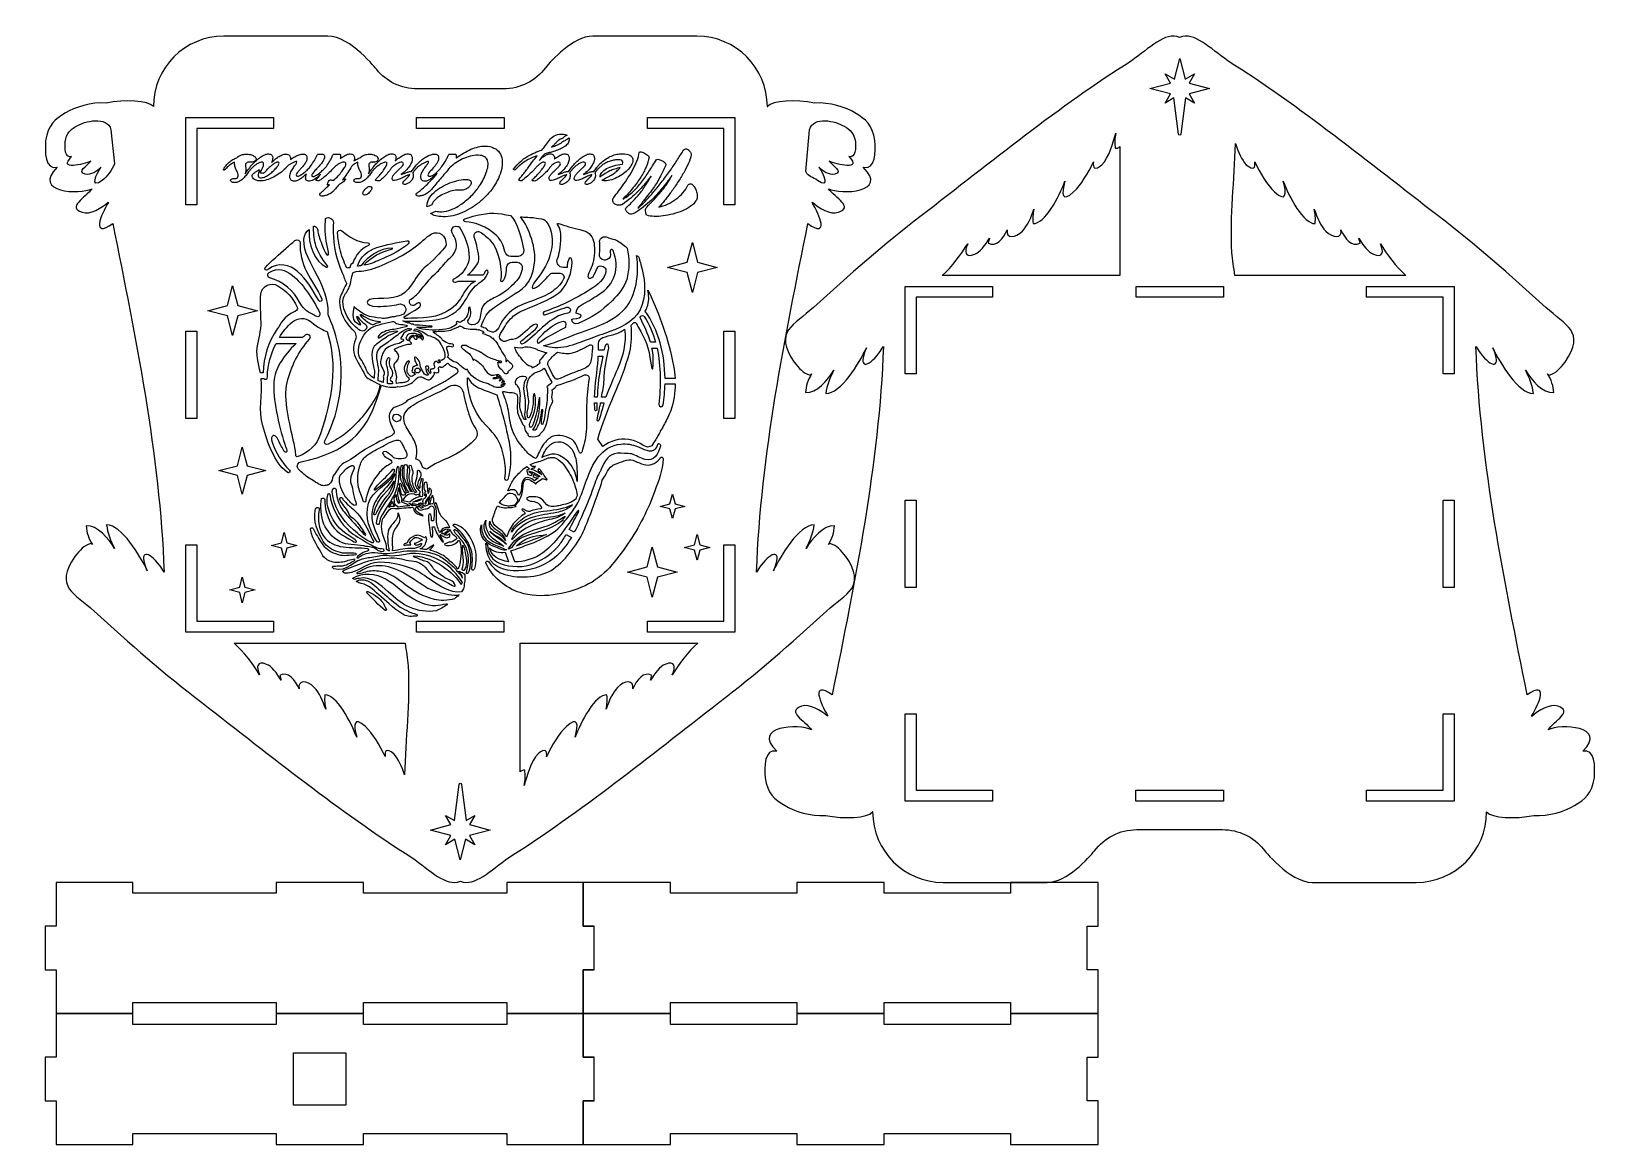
# Model space of a CAD drawing. Extents: x -9 to 1014, y 981 to 1704.
import ezdxf

# ---------------------------------------------------------------- set-up
doc = ezdxf.new("R2010")
doc.units = 0
doc.layers.add('H0117_Printing', color=7, linetype='CONTINUOUS')

msp = doc.modelspace()

# ---------------------------------------------------------------- linework, layer by layer
at = {"layer": 'H0117_Printing', "color": 1}
for points in [[(183.410995, 1700.664857), (115.905997, 1700.664857)], [(422.798989, 1700.664857), (355.267991, 1700.664857)], [(215.085995, 1678.955858), (215.083995, 1678.954858)], [(726.481082, 1676.246758), (732.520082, 1672.711758), (736.022082, 1686.102758), (739.523082, 1672.711758), (745.563081, 1676.246758), (742.027081, 1670.207758), (755.419081, 1666.706758), (742.027081, 1663.204758), (745.563081, 1657.165759), (739.772082, 1660.555758), (736.796082, 1637.056759)], [(735.247082, 1637.056759), (732.271082, 1660.555758), (726.481082, 1657.165759), (730.016082, 1663.204758), (716.624082, 1666.706758), (730.016082, 1670.207758), (726.481082, 1676.246758)], [(297.153993, 1666.435858), (241.550994, 1666.435858)], [(70.199998, 1654.962859), (70.199998, 1654.962859), (70.295998, 1654.962859)], [(468.409988, 1654.962859), (468.505988, 1654.962859), (468.505988, 1654.962859)], [(42.686999, 1639.936859), (44.893999, 1617.77286)], [(493.495988, 1612.86486), (495.895988, 1639.936859)], [(328.531992, 1628.624859), (329.508992, 1628.991859)], [(697.209083, 1628.951759), (697.209083, 1545.390761)], [(178.254996, 1624.148859), (179.800996, 1624.148859)], [(320.840992, 1620.485859), (320.474992, 1619.99786)], [(251.174994, 1607.87186), (251.134994, 1607.83086)], [(317.219992, 1614.01586), (316.567992, 1613.28386)], [(184.439995, 1604.24986), (183.096995, 1604.24986)], [(250.941994, 1591.18086), (247.742994, 1589.84686)], [(249.927994, 1585.66486), (253.499994, 1587.15486)], [(320.116992, 1582.39886), (322.068992, 1582.03386)], [(374.812991, 1565.505861), (376.548991, 1564.176861)], [(261.876993, 1556.112861), (262.992993, 1557.089861)], [(306.913992, 1557.761861), (302.176992, 1557.761861)], [(363.364991, 1555.364861), (362.863991, 1555.364861)], [(284.116993, 1545.484861), (273.915993, 1545.484861)], [(302.927992, 1553.990861), (306.280992, 1553.990861)], [(329.230992, 1546.826861), (334.054992, 1546.826861)], [(338.548992, 1550.597861), (335.978992, 1550.597861)], [(363.554991, 1546.694861), (363.536991, 1546.644861)], [(386.15599, 1553.788861), (386.51999, 1552.502861)], [(697.209083, 1545.390761), (581.910085, 1545.390761)], [(882.789078, 1545.390761), (771.814081, 1545.390761)], [(268.017993, 1541.713861), (279.184993, 1541.713861)], [(236.864994, 1526.767862), (236.587994, 1527.208862)], [(269.883993, 1515.357862), (269.218993, 1514.935862)], [(380.57699, 1513.629862), (381.76299, 1514.687862)], [(166.965996, 1505.087862), (152.003996, 1505.087862)], [(234.271994, 1504.943862), (234.753994, 1506.241862)], [(149.920996, 1501.316862), (162.845996, 1501.316862)], [(362.477991, 1496.808863), (358.987991, 1496.808863)], [(396.04199, 1502.036862), (392.65799, 1502.036862)], [(393.61299, 1498.266863), (396.96699, 1498.266863)], [(213.683995, 1483.374863), (213.484995, 1478.634863)], [(221.764994, 1486.658863), (221.515994, 1487.679863)], [(246.063994, 1481.312863), (244.172994, 1484.550863)], [(358.821991, 1493.037863), (361.804991, 1493.037863)], [(141.360996, 1482.210863), (139.612997, 1482.210863)], [(140.220996, 1478.440863), (141.877996, 1478.440863)], [(215.567995, 1466.259863), (215.576995, 1466.264863), (218.217995, 1474.237863)], [(216.125995, 1477.167863), (216.331995, 1482.074863)], [(219.469995, 1479.116863), (219.333995, 1475.892863)], [(222.009994, 1475.260863), (222.186994, 1479.474863)], [(225.062994, 1476.465863), (225.262994, 1475.041863)], [(227.946994, 1475.321863), (227.658994, 1477.366863)], [(238.937994, 1482.509863), (239.942994, 1481.119863)], [(402.11999, 1475.078863), (408.74099, 1475.078863)], [(408.64099, 1478.554863), (402.12899, 1478.554863)], [(496.186088, 1480.706763), (497.240088, 1481.478763)], [(974.684076, 1481.475763), (975.733076, 1480.706763)], [(358.159991, 1466.403863), (356.368991, 1466.403863)], [(363.828991, 1466.403863), (360.930991, 1466.403863)], [(356.405991, 1462.632863), (357.974991, 1462.632863)], [(360.321991, 1462.632863), (362.503991, 1462.632863)], [(361.778991, 1434.446864), (358.591991, 1439.217864)], [(163.897996, 1427.797864), (163.885996, 1427.792864)], [(315.837992, 1421.378864), (314.552992, 1422.698864)], [(242.516994, 1418.845865), (243.448994, 1417.609865)], [(312.506992, 1421.454864), (313.920992, 1420.002864)], [(315.304992, 1415.642865), (316.320992, 1416.939865)], [(317.231992, 1416.413865), (316.390992, 1414.941865)], [(320.107992, 1413.975865), (317.396992, 1412.047865)], [(317.441992, 1420.489864), (318.079992, 1421.295864)], [(318.426992, 1410.809865), (322.600992, 1413.678865)], [(320.254992, 1420.050864), (319.518992, 1419.121865)], [(241.168994, 1403.270865), (241.910994, 1403.395865)], [(242.377994, 1403.075865), (242.550994, 1402.244865)], [(243.393994, 1402.102865), (243.067994, 1403.216865)], [(244.658994, 1401.974865), (243.914994, 1401.799865)], [(234.718994, 1395.916865), (234.813994, 1395.854865), (228.907994, 1395.075865)], [(229.222994, 1397.563865), (230.338994, 1397.998865)], [(245.240994, 1399.409865), (245.339994, 1399.821865)], [(248.262994, 1396.362865), (246.665994, 1395.605865)], [(252.000994, 1386.104865), (250.730994, 1386.104865)], [(251.154994, 1382.333865), (252.508994, 1382.333865)], [(30.628999, 1370.714866), (29.579999, 1371.482866)], [(237.263994, 1370.589866), (236.759994, 1371.667866)], [(266.283993, 1377.876866), (265.331993, 1379.584866)], [(338.075992, 1377.275866), (341.382991, 1375.430866)], [(343.247991, 1378.707866), (339.946992, 1380.549865)], [(509.126987, 1371.482866), (508.072987, 1370.711866)], [(298.355993, 1365.762866), (300.561992, 1359.581866)], [(304.617992, 1359.436866), (302.049992, 1366.628866)], [(122.523997, 1306.798867), (233.498994, 1306.798867)], [(308.103992, 1223.238869), (308.103992, 1306.798867), (423.402989, 1306.798867)], [(278.831993, 1175.943871), (272.792993, 1179.478871), (269.290993, 1166.087871), (265.789993, 1179.478871), (259.749994, 1175.943871), (263.285993, 1181.98187), (249.893994, 1185.48387), (263.285993, 1188.98487), (259.749994, 1195.02387), (265.540993, 1191.63387), (268.516993, 1215.13287)], [(270.065993, 1215.13287), (273.041993, 1191.63387), (278.831993, 1195.02387), (275.296993, 1188.98487), (288.688993, 1185.48387), (275.296993, 1181.98187), (278.831993, 1175.943871)], [(536.903087, 1197.22777), (536.807087, 1197.22777), (536.807087, 1197.22777)], [(935.113077, 1197.22777), (935.113077, 1197.22777), (935.018077, 1197.22777)], [(708.159082, 1185.75477), (763.762081, 1185.75477)], [(790.22708, 1173.234771), (790.22908, 1173.234771)], [(582.514085, 1151.524771), (650.045084, 1151.524771)], [(821.902079, 1151.524771), (889.407078, 1151.524771)]]:
    msp.add_lwpolyline(points, dxfattribs=at)
for points in [[(91.356998, 1640.789859), (91.356998, 1647.875859), (98.443998, 1647.875859), (148.049996, 1647.875859), (148.049996, 1640.789859), (98.443998, 1640.789859), (98.443998, 1591.18286), (91.356998, 1591.18286)], [(241.006994, 1647.875859), (297.699993, 1647.875859), (297.699993, 1640.788859), (241.006994, 1640.788859)], [(390.65599, 1647.875859), (440.262989, 1647.875859), (447.348989, 1647.875859), (447.348989, 1640.789859), (447.348989, 1591.18286), (440.262989, 1591.18286), (440.262989, 1640.789859), (390.65599, 1640.789859)], [(12.994, 1632.148859)], [(151.253996, 1622.256859)], [(385.41999, 1625.247859)], [(7.849, 1615.61786)], [(303.912992, 1614.34186)], [(211.743995, 1601.25886)], [(247.715994, 1590.41486)], [(308.348992, 1583.45186)], [(332.377992, 1578.414861)], [(209.376995, 1566.560861)], [(235.576994, 1565.813861)], [(248.828994, 1571.111861)], [(263.968993, 1572.989861)], [(359.731991, 1566.650861)], [(423.228989, 1547.213861), (419.88099, 1534.410862), (416.53299, 1547.213861), (403.72899, 1550.561861), (416.53299, 1553.908861), (419.88099, 1566.712861), (423.228989, 1553.908861), (436.032989, 1550.561861)], [(281.426993, 1557.140861)], [(310.435992, 1561.869861)], [(383.64799, 1558.289861)], [(169.593996, 1547.904861)], [(182.522995, 1550.812861)], [(124.973997, 1519.117862), (121.625997, 1506.314862), (118.277997, 1519.117862), (105.472997, 1522.465862), (118.277997, 1525.813862), (121.625997, 1538.616862), (124.973997, 1525.813862), (137.777997, 1522.465862)], [(390.94799, 1535.854862)], [(614.657085, 1531.217762), (565.050086, 1531.217762), (565.050086, 1481.611763), (557.964086, 1481.611763), (557.964086, 1531.217762), (557.964086, 1538.304762), (565.050086, 1538.304762), (614.657085, 1538.304762)], [(764.368081, 1531.217762), (712.997082, 1531.217762), (711.039082, 1531.217762), (707.675082, 1531.217762), (707.675082, 1538.304762), (764.368081, 1538.304762)], [(913.956077, 1531.217762), (913.956077, 1481.611763), (906.869077, 1481.611763), (906.869077, 1531.217762), (857.263079, 1531.217762), (857.263079, 1538.304762), (906.869077, 1538.304762), (913.956077, 1538.304762)], [(165.052996, 1528.044862)], [(140.000996, 1517.134862)], [(204.559995, 1519.532862)], [(91.356998, 1509.226862), (98.443998, 1509.226862), (98.443998, 1452.533864), (91.356998, 1452.533864)], [(168.749996, 1506.620862)], [(240.489994, 1507.780862)], [(281.099993, 1510.129862)], [(320.124992, 1504.455862)], [(447.348989, 1452.534864), (440.261989, 1452.534864), (440.261989, 1509.227862), (447.348989, 1509.227862)], [(257.008994, 1500.291862)], [(322.623992, 1496.033863)], [(396.04199, 1502.036862)], [(213.642995, 1483.539863)], [(216.430995, 1483.848863)], [(243.290994, 1483.709863)], [(326.328992, 1489.392863)], [(225.062994, 1476.465863)], [(328.695992, 1476.083863)], [(275.327993, 1467.934863)], [(305.679992, 1468.450863)], [(310.556992, 1470.103863)], [(357.807991, 1457.990864)], [(141.179996, 1447.714864)], [(227.828994, 1450.488864)], [(398.90899, 1444.093864)], [(131.082997, 1415.618865), (127.924997, 1403.541865), (124.766997, 1415.618865), (112.689997, 1418.776865), (124.766997, 1421.933864), (127.924997, 1434.010864), (131.082997, 1421.933864), (143.159996, 1418.776865)], [(278.542993, 1438.654864)], [(166.078996, 1424.464864)], [(232.413994, 1426.501864)], [(227.084994, 1416.560865)], [(229.456994, 1417.827865)], [(232.253994, 1412.309865)], [(234.807994, 1412.512865)], [(237.893994, 1411.988865)], [(241.580994, 1418.562865)], [(312.963992, 1416.684865)], [(199.659995, 1405.576865)], [(213.671995, 1406.728865)], [(230.792994, 1410.223865)], [(242.077994, 1401.461865)], [(303.172992, 1403.867865)], [(345.082991, 1411.661865)], [(408.61299, 1393.885865), (406.97499, 1387.621865), (405.33699, 1393.885865), (399.07199, 1395.523865), (405.33699, 1397.161865), (406.97499, 1403.425865), (408.61299, 1397.161865), (414.87799, 1395.523865)], [(226.681994, 1395.405865)], [(231.364994, 1400.442865)], [(238.002994, 1397.430865)], [(244.344994, 1400.526865)], [(245.274994, 1397.687865)], [(251.292994, 1397.234865)], [(331.878992, 1391.567865)], [(335.425992, 1396.436865)], [(557.964086, 1399.655765), (565.051086, 1399.655765), (565.051086, 1342.962766), (557.964086, 1342.962766)], [(913.956077, 1342.962766), (906.869077, 1342.962766), (906.869077, 1399.655765), (913.956077, 1399.655765)], [(184.951995, 1385.242865)], [(214.280995, 1390.359865)], [(249.067994, 1383.494865)], [(258.313994, 1381.215865)], [(282.641993, 1382.274865)], [(288.464993, 1385.857865)], [(328.780992, 1387.307865)], [(153.282996, 1371.893866), (155.003996, 1378.475866), (156.724996, 1371.893866), (163.307996, 1370.172866), (156.724996, 1368.451866), (155.003996, 1361.869866), (153.282996, 1368.451866), (146.700996, 1370.172866)], [(206.564995, 1379.652866)], [(260.763993, 1379.434866)], [(286.399993, 1380.816865)], [(286.891993, 1370.821866)], [(291.868993, 1376.104866)], [(314.833992, 1377.316866)], [(325.230992, 1377.316866)], [(421.209989, 1370.607866), (422.930989, 1377.189866), (424.652989, 1370.607866), (431.234989, 1368.886866), (424.652989, 1367.165866), (422.930989, 1360.583866), (421.209989, 1367.165866), (414.62799, 1368.886866)], [(91.356998, 1320.971867), (91.356998, 1370.578866), (98.443998, 1370.578866), (98.443998, 1320.971867), (148.049996, 1320.971867), (148.049996, 1313.885867), (98.443998, 1313.885867), (91.356998, 1313.885867)], [(273.649993, 1367.170866)], [(275.898993, 1368.704866)], [(409.99199, 1352.859866), (397.18799, 1349.511866), (393.83899, 1336.708867), (390.49099, 1349.511866), (377.686991, 1352.859866), (390.49099, 1356.207866), (393.83899, 1369.010866), (397.18799, 1356.207866)], [(447.348989, 1320.971867), (447.348989, 1313.885867), (440.262989, 1313.885867), (390.65599, 1313.885867), (390.65599, 1320.971867), (440.262989, 1320.971867), (440.262989, 1370.578866), (447.348989, 1370.578866)], [(271.851993, 1354.159866)], [(285.983993, 1358.691866)], [(136.228997, 1341.315866), (129.645997, 1339.594867), (127.924997, 1333.012867), (126.203997, 1339.594867), (119.620997, 1341.315866), (126.203997, 1343.036866), (127.924997, 1349.618866), (129.645997, 1343.036866)], [(209.436995, 1340.341866)], [(249.727994, 1348.081866)], [(252.630994, 1335.050867)], [(260.703993, 1331.710867)], [(236.616994, 1324.133867)], [(297.637993, 1313.885867), (240.944994, 1313.885867), (240.944994, 1320.971867), (292.316993, 1320.971867), (294.273993, 1320.971867), (297.637993, 1320.971867)], [(406.82299, 1286.268868)], [(614.657085, 1204.31377), (565.050086, 1204.31377), (557.964086, 1204.31377), (557.964086, 1211.40077), (557.964086, 1261.006768), (565.050086, 1261.006768), (565.050086, 1211.40077), (614.657085, 1211.40077)], [(913.956077, 1211.40077), (913.956077, 1204.31377), (906.869077, 1204.31377), (857.263079, 1204.31377), (857.263079, 1211.40077), (906.869077, 1211.40077), (906.869077, 1261.006768), (913.956077, 1261.006768)], [(997.464075, 1236.572769)], [(233.150994, 1221.245869)], [(764.306081, 1204.31377), (707.613082, 1204.31377), (707.613082, 1211.40077), (764.306081, 1211.40077)], [(299.424093, 1066.485773), (349.030091, 1066.485773), (349.030091, 1073.572773), (349.030091, 1094.831773), (356.117091, 1094.831773), (356.117091, 1123.178772), (349.030091, 1123.178772), (349.030091, 1144.438771), (349.030091, 1144.438771), (349.031091, 1151.524771), (299.424093, 1151.524771), (299.424093, 1144.438771), (206.467095, 1144.438771), (206.467095, 1151.524771), (149.775096, 1151.524771), (149.775096, 1144.438771), (56.818099, 1144.438771), (56.818099, 1151.524771), (7.2121, 1151.524771), (7.2121, 1144.438771), (7.2121, 1123.178772), (0.1251, 1123.178772), (0.1251, 1094.831773), (7.2121, 1094.831773), (7.2121, 1073.708773), (7.2121, 1073.572773), (7.2111, 1066.485773), (56.818099, 1066.485773), (56.818099, 1073.572773), (149.775096, 1073.572773), (149.775096, 1066.485773), (206.467095, 1066.485773), (206.467095, 1073.572773), (299.424093, 1073.572773)], [(626.327884, 1066.485773), (683.020883, 1066.485773), (683.020883, 1073.572773), (683.020883, 1094.831773), (675.933883, 1094.831773), (675.933883, 1123.178772), (683.020883, 1123.178772), (683.020883, 1144.438771), (683.020883, 1151.524771), (626.327884, 1151.524771), (626.327884, 1144.438771), (544.371886, 1144.438771), (544.371886, 1151.524771), (487.678888, 1151.524771), (487.678888, 1144.438771), (405.72389, 1144.438771), (405.72389, 1151.524771), (349.030891, 1151.524771), (349.030891, 1144.438771), (349.030891, 1123.178772), (355.991891, 1123.178772), (355.991891, 1094.831773), (349.030891, 1094.831773), (349.030891, 1073.572773), (349.030891, 1066.485773), (405.72389, 1066.485773), (405.72389, 1073.572773), (487.678888, 1073.572773), (487.678888, 1066.485773), (544.371886, 1066.485773), (544.371886, 1073.572773), (626.327884, 1073.572773)], [(299.423993, 981.446975), (349.029991, 981.446975), (349.030991, 988.532975), (349.030991, 1009.792975), (356.116991, 1009.792975), (356.116991, 1038.138974), (349.030991, 1038.138974), (349.030991, 1059.398974), (349.030991, 1059.398974), (349.030991, 1066.485973), (299.423993, 1066.485973), (299.423993, 1059.398974), (206.467995, 1059.398974), (206.467995, 1066.485973), (149.774996, 1066.485973), (149.774996, 1059.398974), (56.817999, 1059.398974), (56.817999, 1066.485973), (7.212, 1066.485973), (7.212, 1059.398974), (7.212, 1038.139974), (0.125, 1038.139974), (0.125, 1009.792975), (7.212, 1009.792975), (7.212, 988.668975), (7.212, 988.532975), (7.211, 981.446975), (56.817999, 981.446975), (56.817999, 988.532975), (149.774996, 988.532975), (149.774996, 981.446975), (206.467995, 981.446975), (206.467995, 988.532975), (299.423993, 988.532975)], [(626.327884, 981.446475), (683.020883, 981.446475), (683.020883, 988.533475), (683.020883, 1009.792475), (675.933883, 1009.792475), (675.933883, 1038.139474), (683.020883, 1038.139474), (683.020883, 1059.399474), (683.020883, 1066.485473), (626.327884, 1066.485473), (626.327884, 1059.399474), (544.371886, 1059.399474), (544.371886, 1066.485473), (487.678888, 1066.485473), (487.678888, 1059.399474), (405.72389, 1059.399474), (405.72389, 1066.485473), (349.030891, 1066.485473), (349.030891, 1059.399474), (349.030891, 1038.139474), (355.991891, 1038.139474), (355.991891, 1009.792475), (349.030891, 1009.792475), (349.030891, 988.533475), (349.030891, 981.446475), (405.72389, 981.446475), (405.72389, 988.533475), (487.678888, 988.533475), (487.678888, 981.446475), (544.371886, 981.446475), (544.371886, 988.533475), (626.327884, 988.533475)], [(161.112996, 1040.973974), (195.128995, 1040.973974), (195.128995, 1006.957975), (161.112996, 1006.957975)]]:
    msp.add_lwpolyline(points, close=True, dxfattribs=at)
for points in [[(115.905997, 1700.664857), (90.662998, 1700.664857), (70.199998, 1680.202858), (70.199998, 1654.962859)], [(215.083995, 1678.954858), (215.083995, 1678.954858), (198.350995, 1700.664857), (183.410995, 1700.664857)], [(355.267991, 1700.664857), (342.414991, 1700.664857), (328.244992, 1684.607858), (324.533992, 1680.118858)], [(468.505988, 1654.962859), (468.505988, 1680.202858), (448.041989, 1700.664857), (422.798989, 1700.664857)], [(735.961082, 1699.885758), (726.426082, 1703.665757), (716.406082, 1692.904758), (704.484082, 1684.481758)], [(767.435081, 1684.481758), (755.515081, 1692.904758), (745.495081, 1703.665757), (735.961082, 1699.885758)], [(241.550994, 1666.435858), (230.886994, 1666.435858), (221.363994, 1671.311858), (215.085995, 1678.955858)], [(324.533992, 1680.118858), (318.287992, 1671.810858), (308.349992, 1666.435858), (297.153993, 1666.435858)], [(704.484082, 1684.481758), (657.560084, 1654.764759), (614.069085, 1619.38676), (568.290086, 1584.00876)], [(903.633077, 1584.00876), (857.852079, 1619.38676), (814.36108, 1654.764759), (767.435081, 1684.481758)], [(39.543999, 1657.230859), (30.228999, 1658.058859), (18.881, 1654.342859), (13.225, 1650.845859)], [(70.199998, 1654.962859), (66.977998, 1658.946859), (51.683999, 1659.702859), (39.543999, 1657.230859)], [(499.126988, 1657.236859), (486.970988, 1659.700859), (471.724988, 1658.943859), (468.505988, 1654.962859)], [(525.357987, 1650.845859), (519.718987, 1654.331859), (508.424987, 1658.034859), (499.126988, 1657.236859)], [(13.225, 1650.845859), (6.236, 1646.857859), (1.936, 1642.869859), (0.323, 1632.899859)], [(20.191999, 1642.161859), (25.590999, 1645.498859), (40.286999, 1649.207859), (42.686999, 1639.936859)], [(70.295998, 1654.962859), (70.263998, 1654.933859), (70.231998, 1654.925859), (70.199998, 1654.962859)], [(468.505988, 1654.962859), (468.473988, 1654.925859), (468.441988, 1654.933859), (468.409988, 1654.962859)], [(495.895988, 1639.936859), (498.294988, 1649.207859), (512.991987, 1645.498859), (518.389987, 1642.161859)], [(538.259987, 1632.899859), (536.646987, 1642.869859), (532.345987, 1646.857859), (525.357987, 1650.845859)], [(12.994, 1632.148859), (13.894, 1637.711859), (16.293, 1639.936859), (20.191999, 1642.161859)], [(330.261992, 1635.949859), (331.495992, 1636.708859), (333.143992, 1637.088859), (335.205992, 1637.088859)], [(335.205992, 1637.088859), (335.937992, 1637.088859), (336.615992, 1637.013859), (337.240992, 1636.865859)], [(337.240992, 1636.865859), (337.760992, 1636.740859), (338.199992, 1636.545859), (338.588992, 1636.308859)], [(518.389987, 1642.161859), (522.288987, 1639.936859), (524.688987, 1637.711859), (525.587987, 1632.148859)], [(685.485083, 1617.26376), (690.063083, 1621.509759), (692.925083, 1632.122759), (694.642083, 1637.782759)], [(694.642083, 1637.782759), (693.497083, 1634.245759), (694.068083, 1630.707759), (694.068083, 1627.877759)], [(736.796082, 1637.056759), (736.681082, 1636.147759), (735.362082, 1636.147759), (735.247082, 1637.056759)], [(0.323, 1632.899859), (-0.215, 1625.587859), (-0.215, 1613.62386), (7.849, 1615.61786)], [(17.193, 1622.506859), (12.694, 1621.394859), (12.694, 1628.069859), (12.994, 1632.148859)], [(271.399993, 1624.758859), (272.999993, 1625.708859), (274.607993, 1626.529859), (276.221993, 1627.220859)], [(276.221993, 1627.220859), (277.835993, 1627.912859), (279.409993, 1628.441859), (280.941993, 1628.808859)], [(280.941993, 1628.808859), (282.474993, 1629.174859), (283.878993, 1629.343859), (285.153993, 1629.316859)], [(285.153993, 1629.316859), (287.567993, 1629.262859), (289.568993, 1628.849859), (291.155993, 1628.075859)], [(291.155993, 1628.075859), (292.742993, 1627.302859), (293.963993, 1626.285859), (294.817993, 1625.023859)], [(317.626992, 1625.023859), (319.253992, 1625.687859), (320.814992, 1626.264859), (322.305992, 1626.752859)], [(322.305992, 1626.752859), (323.065992, 1627.674859), (323.838992, 1628.651859), (324.625992, 1629.683859)], [(324.625992, 1629.683859), (325.412992, 1630.713859), (326.266992, 1631.880859), (327.189992, 1633.182859)], [(327.189992, 1633.182859), (328.002992, 1634.267859), (329.027992, 1635.189859), (330.261992, 1635.949859)], [(330.139992, 1630.191859), (329.637992, 1629.688859), (329.101992, 1629.167859), (328.531992, 1628.624859)], [(329.508992, 1628.991859), (329.671992, 1629.044859), (329.976992, 1629.160859), (330.423992, 1629.337859)], [(333.170992, 1627.017859), (332.003992, 1626.570859), (330.864992, 1626.169859), (329.752992, 1625.816859)], [(331.502992, 1631.636859), (331.095992, 1631.174859), (330.641992, 1630.692859), (330.139992, 1630.191859)], [(330.423992, 1629.337859), (330.871992, 1629.513859), (331.380992, 1629.723859), (331.950992, 1629.967859)], [(333.292992, 1633.243859), (332.749992, 1632.877859), (332.153992, 1632.341859), (331.502992, 1631.636859)], [(331.950992, 1629.967859), (332.519992, 1630.212859), (333.102992, 1630.489859), (333.699992, 1630.802859)], [(336.365992, 1628.604859), (335.401992, 1627.994859), (334.336992, 1627.465859), (333.170992, 1627.017859)], [(334.717992, 1634.016859), (334.310992, 1633.867859), (333.835992, 1633.610859), (333.292992, 1633.243859)], [(333.699992, 1630.802859), (334.295992, 1631.113859), (334.811992, 1631.438859), (335.245992, 1631.778859)], [(335.486992, 1634.174859), (335.271992, 1634.170859), (335.025992, 1634.129859), (334.717992, 1634.016859)], [(335.245992, 1631.778859), (335.454992, 1631.941859), (335.633992, 1632.108859), (335.788992, 1632.277859)], [(336.995992, 1635.487859), (336.532992, 1635.176859), (336.028992, 1634.732859), (335.486992, 1634.174859)], [(335.788992, 1632.277859), (336.315992, 1632.507859), (336.851992, 1632.758859), (337.402992, 1633.046859)], [(338.806992, 1630.659859), (338.141992, 1629.899859), (337.327992, 1629.214859), (336.365992, 1628.604859)], [(338.419992, 1636.261859), (338.012992, 1636.112859), (337.537992, 1635.854859), (336.995992, 1635.487859)], [(337.402992, 1633.046859), (337.998992, 1633.358859), (338.514992, 1633.683859), (338.948992, 1634.023859)], [(338.588992, 1636.308859), (338.529992, 1636.289859), (338.482992, 1636.284859), (338.419992, 1636.261859)], [(339.966992, 1633.223859), (339.857992, 1632.273859), (339.471992, 1631.418859), (338.806992, 1630.659859)], [(338.948992, 1634.023859), (339.320992, 1634.314859), (339.591992, 1634.617859), (339.794992, 1634.929859)], [(339.794992, 1634.929859), (339.984992, 1634.449859), (340.045991, 1633.882859), (339.966992, 1633.223859)], [(410.28399, 1620.628859), (411.72199, 1622.839859), (412.95599, 1624.840859), (413.98699, 1626.630859)], [(413.98699, 1626.630859), (414.69199, 1627.335859), (415.36399, 1627.620859), (416.00099, 1627.485859)], [(416.00099, 1627.485859), (416.63899, 1627.349859), (417.19499, 1627.037859), (417.66999, 1626.549859)], [(417.66999, 1626.549859), (418.14399, 1626.061859), (418.51099, 1625.511859), (418.76799, 1624.901859)], [(525.587987, 1632.148859), (525.887987, 1628.069859), (525.887987, 1621.394859), (521.389987, 1622.506859)], [(530.733987, 1615.61786), (538.796987, 1613.62386), (538.796987, 1625.587859), (538.259987, 1632.899859)], [(694.068083, 1627.877759), (695.245083, 1627.744759), (696.282083, 1628.156759), (697.209083, 1628.951759)], [(769.869081, 1560.143761), (768.417081, 1584.38376), (771.596081, 1606.98976), (772.162081, 1630.944759)], [(772.162081, 1630.944759), (773.861081, 1625.793759), (776.152081, 1620.104759), (779.216081, 1617.26376)], [(29.597999, 1619.62786), (25.098999, 1617.40186), (7.895, 1613.23586), (17.193, 1622.506859)], [(25.998999, 1611.09786), (20.299999, 1612.95186), (27.198999, 1616.28986), (29.597999, 1619.62786)], [(44.893999, 1617.77286), (43.394999, 1614.06486), (40.094999, 1609.24386), (37.095999, 1607.01886)], [(116.889997, 1616.15286), (117.514997, 1617.00786), (118.327997, 1617.89686), (119.331997, 1618.81786)], [(120.796997, 1617.71886), (119.819997, 1617.04186), (118.951997, 1616.32286), (118.191997, 1615.56286)], [(119.331997, 1618.81786), (120.118997, 1619.52386), (120.932997, 1620.113859), (121.772997, 1620.587859)], [(122.911997, 1618.85886), (122.207997, 1618.56086), (121.502997, 1618.18086), (120.796997, 1617.71886)], [(121.772997, 1620.587859), (122.614997, 1621.063859), (123.441997, 1621.449859), (124.255997, 1621.747859)], [(123.116997, 1616.21386), (122.871997, 1617.05486), (122.804997, 1617.93686), (122.911997, 1618.85886)], [(124.255997, 1621.747859), (124.879997, 1622.426859), (125.665997, 1622.948859), (126.615997, 1623.314859)], [(126.615997, 1623.314859), (127.565997, 1623.680859), (128.542997, 1623.911859), (129.545997, 1624.006859)], [(129.545997, 1624.006859), (130.549997, 1624.101859), (131.532997, 1624.067859), (132.495997, 1623.904859)], [(130.074997, 1617.51586), (129.965997, 1617.21786), (129.925997, 1616.94586), (129.951997, 1616.70186)], [(129.951997, 1616.70186), (129.951997, 1616.53986), (129.992997, 1616.28886), (130.074997, 1615.94986)], [(130.582997, 1618.32986), (130.352997, 1618.08586), (130.182997, 1617.81486), (130.074997, 1617.51586)], [(131.457997, 1618.87886), (131.105997, 1618.75786), (130.813997, 1618.57386), (130.582997, 1618.32986)], [(132.718997, 1618.94086), (132.230997, 1619.02186), (131.810997, 1619.00186), (131.457997, 1618.87886)], [(132.495997, 1623.904859), (133.458997, 1623.741859), (134.292997, 1623.491859), (134.997997, 1623.151859)], [(133.187997, 1618.87886), (133.038997, 1618.89286), (132.882997, 1618.91386), (132.718997, 1618.94086)], [(132.942997, 1615.70486), (133.389997, 1616.34286), (133.967997, 1617.03486), (134.671997, 1617.78086)], [(133.614997, 1618.85886), (133.478997, 1618.85886), (133.336997, 1618.86586), (133.187997, 1618.87886)], [(135.446997, 1619.02186), (134.930997, 1618.85886), (134.320997, 1618.80486), (133.614997, 1618.85886)], [(136.380997, 1617.02786), (135.703997, 1616.51286), (135.051997, 1615.96386), (134.427997, 1615.37986)], [(134.671997, 1617.78086), (135.377997, 1618.52786), (136.164997, 1619.29286), (137.031997, 1620.079859)], [(134.997997, 1623.151859), (135.703997, 1622.813859), (136.219997, 1622.392859), (136.544997, 1621.889859)], [(136.625997, 1620.201859), (136.355997, 1619.57786), (135.960997, 1619.18486), (135.446997, 1619.02186)], [(138.374997, 1618.32986), (137.724997, 1617.97786), (137.059997, 1617.54386), (136.380997, 1617.02786)], [(136.544997, 1621.889859), (136.869997, 1621.388859), (136.897997, 1620.825859), (136.625997, 1620.201859)], [(137.031997, 1620.079859), (137.900997, 1620.866859), (138.795997, 1621.571859), (139.718997, 1622.195859)], [(140.124996, 1618.89986), (139.609997, 1618.87286), (139.025997, 1618.68186), (138.374997, 1618.32986)], [(139.718997, 1622.195859), (140.640996, 1622.819859), (141.548996, 1623.328859), (142.444996, 1623.721859)], [(141.366996, 1618.45186), (141.135996, 1618.75086), (140.722996, 1618.89986), (140.124996, 1618.89986)], [(141.304996, 1615.74586), (141.521996, 1616.30186), (141.644996, 1616.81786), (141.671996, 1617.29286)], [(141.671996, 1617.29286), (141.698996, 1617.76786), (141.596996, 1618.15386), (141.366996, 1618.45186)], [(142.444996, 1623.721859), (143.339996, 1624.114859), (144.153996, 1624.297859), (144.885996, 1624.270859)], [(144.885996, 1624.270859), (145.889996, 1624.216859), (146.594996, 1623.932859), (147.002996, 1623.416859)], [(147.754996, 1617.37386), (147.144996, 1616.92586), (146.520996, 1616.43086), (145.883996, 1615.88886)], [(146.879996, 1618.73686), (147.504996, 1619.30686), (148.188996, 1619.90386), (148.935996, 1620.526859)], [(147.429996, 1620.241859), (147.280996, 1619.75386), (147.097996, 1619.25286), (146.879996, 1618.73686)], [(147.002996, 1623.416859), (147.408996, 1622.901859), (147.611996, 1622.304859), (147.611996, 1621.625859)], [(147.611996, 1621.625859), (147.639996, 1621.191859), (147.578996, 1620.730859), (147.429996, 1620.241859)], [(149.484996, 1618.49286), (148.941996, 1618.19386), (148.365996, 1617.82186), (147.754996, 1617.37386)], [(148.935996, 1620.526859), (149.680996, 1621.151859), (150.454996, 1621.727859), (151.253996, 1622.256859)], [(150.827996, 1618.94086), (150.474996, 1618.94086), (150.027996, 1618.79186), (149.484996, 1618.49286)], [(149.789996, 1615.01386), (150.427996, 1615.73286), (150.929996, 1616.38386), (151.294996, 1616.96686)], [(151.458996, 1618.81786), (151.308996, 1618.89986), (151.098996, 1618.94086), (150.827996, 1618.94086)], [(151.253996, 1622.256859), (152.054996, 1622.785859), (152.882996, 1623.233859), (153.736996, 1623.599859)], [(151.294996, 1616.96686), (151.661996, 1617.54986), (151.817996, 1617.97786), (151.763996, 1618.24786)], [(151.763996, 1618.24786), (151.708996, 1618.54786), (151.607996, 1618.73686), (151.458996, 1618.81786)], [(153.736996, 1623.599859), (154.591996, 1623.965859), (155.425996, 1624.148859), (156.239996, 1624.148859)], [(157.122996, 1616.28286), (156.744996, 1615.80486), (156.331996, 1615.32786), (155.872996, 1614.85086)], [(156.239996, 1624.148859), (157.161996, 1624.148859), (157.887996, 1623.857859), (158.416996, 1623.273859)], [(158.639996, 1617.39386), (158.124996, 1617.05086), (157.621996, 1616.67486), (157.122996, 1616.28286)], [(158.416996, 1623.273859), (158.945996, 1622.690859), (159.223996, 1621.951859), (159.250996, 1621.055859)], [(159.453996, 1617.86186), (158.938996, 1617.57686), (158.667996, 1617.42186), (158.639996, 1617.39386)], [(159.223996, 1620.585859), (159.491996, 1620.790859), (159.753996, 1620.997859), (160.043996, 1621.198859)], [(159.250996, 1621.055859), (159.254996, 1620.902859), (159.236996, 1620.743859), (159.223996, 1620.585859)], [(161.101996, 1618.71686), (160.518996, 1618.43186), (159.969996, 1618.14686), (159.453996, 1617.86186)], [(160.043996, 1621.198859), (160.925996, 1621.809859), (161.820996, 1622.351859), (162.729996, 1622.826859)], [(161.020996, 1615.27786), (161.576996, 1616.09186), (162.092996, 1616.81786), (162.566996, 1617.45486)], [(162.709996, 1619.32686), (162.220996, 1619.20486), (161.685996, 1619.00186), (161.101996, 1618.71686)], [(162.566996, 1617.45486), (163.041996, 1618.09286), (163.306996, 1618.62886), (163.359996, 1619.06186)], [(163.359996, 1619.06186), (163.414996, 1619.36186), (163.197996, 1619.44886), (162.709996, 1619.32686)], [(162.729996, 1622.826859), (163.639996, 1623.301859), (164.519996, 1623.660859), (165.374996, 1623.904859)], [(165.374996, 1623.904859), (166.229996, 1624.148859), (166.968996, 1624.230859), (167.592996, 1624.148859)], [(167.938996, 1617.14986), (167.436996, 1616.49886), (166.900996, 1615.86186), (166.331996, 1615.23686)], [(167.592996, 1624.148859), (168.569996, 1624.013859), (169.206996, 1623.674859), (169.504996, 1623.131859)], [(169.240996, 1619.16386), (168.874996, 1618.47286), (168.440996, 1617.80086), (167.938996, 1617.14986)], [(169.871996, 1621.259859), (169.817996, 1620.554859), (169.606996, 1619.85586), (169.240996, 1619.16386)], [(169.504996, 1623.131859), (169.804996, 1622.588859), (169.925996, 1621.964859), (169.871996, 1621.259859)], [(171.824996, 1615.76586), (172.584996, 1616.90586), (173.350996, 1618.03186), (174.123996, 1619.14386)], [(174.123996, 1619.14386), (174.897996, 1620.256859), (175.514996, 1621.409859), (175.975996, 1622.602859)], [(175.975996, 1622.602859), (176.138996, 1623.008859), (176.287996, 1623.321859), (176.422996, 1623.538859)], [(176.422996, 1623.538859), (176.558996, 1623.755859), (176.701996, 1623.904859), (176.850996, 1623.985859)], [(178.783996, 1617.53686), (178.159996, 1616.76386), (177.467996, 1615.97686), (176.707996, 1615.17586)], [(176.850996, 1623.985859), (176.999996, 1624.067859), (177.182996, 1624.114859), (177.399996, 1624.127859)], [(177.399996, 1624.127859), (177.617996, 1624.141859), (177.901996, 1624.148859), (178.254996, 1624.148859)], [(180.370995, 1619.73386), (179.936996, 1619.04186), (179.407996, 1618.30986), (178.783996, 1617.53686)], [(179.800996, 1624.148859), (179.990996, 1624.148859), (180.180995, 1624.121859), (180.370995, 1624.067859)], [(180.370995, 1624.067859), (180.560995, 1624.013859), (180.730995, 1623.898859), (180.878995, 1623.721859)], [(181.143995, 1621.584859), (181.062995, 1621.042859), (180.804995, 1620.425859), (180.370995, 1619.73386)], [(180.878995, 1623.721859), (181.028995, 1623.545859), (181.129995, 1623.288859), (181.184995, 1622.948859)], [(181.184995, 1622.948859), (181.238995, 1622.608859), (181.224995, 1622.154859), (181.143995, 1621.584859)], [(182.445995, 1616.05086), (183.232995, 1617.21786), (183.957995, 1618.36386), (184.622995, 1619.48986)], [(184.622995, 1619.48986), (185.287995, 1620.615859), (185.809995, 1621.653859), (186.189995, 1622.602859)], [(186.189995, 1622.602859), (186.351995, 1623.008859), (186.501995, 1623.321859), (186.636995, 1623.538859)], [(186.636995, 1623.538859), (186.773995, 1623.755859), (186.915995, 1623.904859), (187.064995, 1623.985859)], [(187.064995, 1623.985859), (187.213995, 1624.067859), (187.396995, 1624.114859), (187.613995, 1624.127859)], [(189.444995, 1617.02786), (188.766995, 1616.51286), (188.116995, 1615.96386), (187.491995, 1615.37986)], [(187.613995, 1624.127859), (187.830995, 1624.141859), (188.115995, 1624.148859), (188.468995, 1624.148859)], [(188.468995, 1624.148859), (188.793995, 1624.148859), (189.125995, 1624.141859), (189.465995, 1624.127859)], [(191.438995, 1618.32986), (190.787995, 1617.97786), (190.123995, 1617.54386), (189.444995, 1617.02786)], [(189.465995, 1624.127859), (189.804995, 1624.114859), (190.095995, 1624.107859), (190.340995, 1624.107859)], [(190.340995, 1624.107859), (190.502995, 1624.107859), (190.679995, 1624.101859), (190.869995, 1624.087859)], [(190.869995, 1624.087859), (191.059995, 1624.074859), (191.222995, 1623.992859), (191.357995, 1623.843859)], [(191.357995, 1623.843859), (191.492995, 1623.694859), (191.594995, 1623.470859), (191.662995, 1623.172859)], [(193.188995, 1618.89986), (192.673995, 1618.87286), (192.089995, 1618.68186), (191.438995, 1618.32986)], [(191.480995, 1621.243859), (191.908995, 1621.578859), (192.341995, 1621.897859), (192.781995, 1622.195859)], [(191.641995, 1621.869859), (191.615995, 1621.677859), (191.555995, 1621.465859), (191.480995, 1621.243859)], [(191.662995, 1623.172859), (191.729995, 1622.873859), (191.723995, 1622.439859), (191.641995, 1621.869859)], [(192.781995, 1622.195859), (193.704995, 1622.819859), (194.612995, 1623.328859), (195.508995, 1623.721859)], [(193.921995, 1618.87886), (193.677995, 1618.89286), (193.433995, 1618.89986), (193.188995, 1618.89986)], [(194.572995, 1618.69686), (194.382995, 1618.80486), (194.165995, 1618.86586), (193.921995, 1618.87886)], [(194.226995, 1615.33886), (194.701995, 1616.11186), (194.978995, 1616.78386), (195.060995, 1617.35286)], [(194.999995, 1618.22786), (194.904995, 1618.43186), (194.762995, 1618.58786), (194.572995, 1618.69686)], [(195.060995, 1617.35286), (195.115995, 1617.73286), (195.094995, 1618.02486), (194.999995, 1618.22786)], [(195.508995, 1623.721859), (196.403995, 1624.114859), (197.217995, 1624.297859), (197.949995, 1624.270859)], [(197.949995, 1624.270859), (198.953995, 1624.216859), (199.658995, 1623.932859), (200.066995, 1623.416859)], [(200.756995, 1617.71886), (199.997995, 1617.19186), (199.322995, 1616.63186), (198.694995, 1616.05486)], [(200.066995, 1623.416859), (200.472995, 1622.901859), (200.676995, 1622.304859), (200.676995, 1621.625859)], [(200.676995, 1621.625859), (200.676995, 1621.053859), (200.554995, 1620.392859), (200.317995, 1619.64786)], [(200.317995, 1619.64786), (200.781995, 1619.99586), (201.251995, 1620.315859), (201.733995, 1620.587859)], [(202.872995, 1618.85886), (202.167995, 1618.56086), (201.462995, 1618.18086), (200.756995, 1617.71886)], [(201.733995, 1620.587859), (202.575995, 1621.063859), (203.402995, 1621.449859), (204.216995, 1621.747859)], [(203.076995, 1616.21386), (202.832995, 1617.05486), (202.764995, 1617.93686), (202.872995, 1618.85886)], [(204.216995, 1621.747859), (204.840995, 1622.426859), (205.626995, 1622.948859), (206.576995, 1623.314859)], [(206.576995, 1623.314859), (207.526995, 1623.680859), (208.502995, 1623.911859), (209.506995, 1624.006859)], [(209.506995, 1624.006859), (210.509995, 1624.101859), (211.493995, 1624.067859), (212.456995, 1623.904859)], [(210.035995, 1617.51586), (209.927995, 1617.21786), (209.886995, 1616.94586), (209.912995, 1616.70186)], [(209.912995, 1616.70186), (209.912995, 1616.53986), (209.953995, 1616.28886), (210.035995, 1615.94986)], [(210.543995, 1618.32986), (210.313995, 1618.08586), (210.143995, 1617.81486), (210.035995, 1617.51586)], [(211.418995, 1618.87886), (211.066995, 1618.75786), (210.774995, 1618.57386), (210.543995, 1618.32986)], [(212.591995, 1618.94686), (212.143995, 1619.00986), (211.748995, 1618.99386), (211.418995, 1618.87886)], [(212.357995, 1618.97786), (212.267995, 1618.98686), (212.458995, 1618.96186), (212.591995, 1618.94686)], [(212.784995, 1618.95786), (212.648995, 1618.95786), (212.506995, 1618.96486), (212.357995, 1618.97786)], [(212.456995, 1623.904859), (213.419995, 1623.741859), (213.462995, 1623.590859), (214.167995, 1623.250859)], [(212.591995, 1618.94686), (212.622995, 1618.94186), (212.648995, 1618.94586), (212.680995, 1618.94086)], [(212.680995, 1618.94086), (212.745995, 1618.92986), (212.681995, 1618.93586), (212.591995, 1618.94686)], [(214.615995, 1619.12086), (214.100995, 1618.95786), (213.489995, 1618.90386), (212.784995, 1618.95786)], [(212.883995, 1615.66486), (213.344995, 1616.30186), (213.927995, 1616.99386), (214.633995, 1617.73986)], [(214.167995, 1623.250859), (214.873995, 1622.912859), (215.388995, 1622.491859), (215.714995, 1621.988859)], [(216.647995, 1617.00786), (215.901995, 1616.47886), (215.182995, 1615.92286), (214.490995, 1615.33886)], [(215.795995, 1620.300859), (215.524995, 1619.67686), (215.130995, 1619.28386), (214.615995, 1619.12086)], [(214.633995, 1617.73986), (215.338995, 1618.48686), (216.125995, 1619.25586), (216.993995, 1620.047859)], [(215.714995, 1621.988859), (216.039995, 1621.487859), (216.066995, 1620.924859), (215.795995, 1620.300859)], [(218.844995, 1618.32986), (218.126995, 1617.97786), (217.394995, 1617.53686), (216.647995, 1617.00786)], [(216.993995, 1620.047859), (217.861995, 1620.840859), (218.757995, 1621.551859), (219.679995, 1622.179859)], [(220.696994, 1618.89986), (220.181994, 1618.87286), (219.564995, 1618.68186), (218.844995, 1618.32986)], [(219.516995, 1613.62986), (220.221994, 1614.59286), (220.777994, 1615.46786), (221.184994, 1616.25386)], [(219.679995, 1622.179859), (220.601994, 1622.808859), (221.510994, 1623.320859), (222.405994, 1623.717859)], [(221.774994, 1618.18786), (221.761994, 1618.68986), (221.402994, 1618.92786), (220.696994, 1618.89986)], [(221.184994, 1616.25386), (221.591994, 1617.04186), (221.788994, 1617.68586), (221.774994, 1618.18786)], [(222.405994, 1623.717859), (223.300994, 1624.112859), (224.114994, 1624.297859), (224.847994, 1624.270859)], [(224.847994, 1624.270859), (225.851994, 1624.216859), (226.563994, 1623.977859), (226.983994, 1623.553859)], [(226.921994, 1617.02786), (226.243994, 1616.51286), (225.593994, 1615.96386), (224.968994, 1615.37986)], [(228.915994, 1618.32986), (228.264994, 1617.97786), (227.600994, 1617.54386), (226.921994, 1617.02786)], [(226.983994, 1623.553859), (227.404994, 1623.129859), (227.600994, 1622.479859), (227.573994, 1621.605859)], [(227.573994, 1621.605859), (227.550994, 1621.048859), (227.387994, 1620.387859), (227.099994, 1619.63586)], [(227.099994, 1619.63586), (227.259994, 1619.78386), (227.407994, 1619.92986), (227.573994, 1620.079859)], [(227.573994, 1620.079859), (228.441994, 1620.866859), (229.337994, 1621.571859), (230.258994, 1622.195859)], [(230.665994, 1618.89986), (230.150994, 1618.87286), (229.566994, 1618.68186), (228.915994, 1618.32986)], [(230.258994, 1622.195859), (231.181994, 1622.819859), (232.089994, 1623.328859), (232.985994, 1623.721859)], [(230.503994, 1615.15586), (231.045994, 1615.67086), (231.499994, 1616.14686), (231.866994, 1616.57986)], [(232.008994, 1618.65586), (231.737994, 1618.81786), (231.290994, 1618.89986), (230.665994, 1618.89986)], [(231.866994, 1616.57986), (232.232994, 1617.01386), (232.415994, 1617.39386), (232.415994, 1617.71886)], [(232.415994, 1617.71886), (232.415994, 1618.18086), (232.280994, 1618.49286), (232.008994, 1618.65586)], [(232.985994, 1623.721859), (233.880994, 1624.114859), (234.694994, 1624.297859), (235.426994, 1624.270859)], [(236.342994, 1616.33586), (235.705994, 1615.38686), (234.938994, 1614.45086), (234.043994, 1613.52786)], [(235.426994, 1624.270859), (236.430994, 1624.216859), (237.122994, 1623.932859), (237.502994, 1623.416859)], [(237.786994, 1619.12286), (237.461994, 1618.21486), (236.980994, 1617.28586), (236.342994, 1616.33586)], [(237.502994, 1623.416859), (237.882994, 1622.901859), (238.099994, 1622.304859), (238.153994, 1621.625859)], [(238.153994, 1621.625859), (238.234994, 1620.866859), (238.112994, 1620.032859), (237.786994, 1619.12286)], [(239.434994, 1615.11986), (239.655994, 1615.47186), (239.953994, 1615.88286), (240.330994, 1616.35586)], [(240.330994, 1616.35586), (241.076994, 1617.29286), (241.991994, 1618.27586), (243.076994, 1619.30686)], [(244.012994, 1617.39386), (243.198994, 1616.85186), (242.405994, 1616.24886), (241.632994, 1615.58286)], [(243.076994, 1619.30686), (243.755994, 1619.95786), (244.535994, 1620.587859), (245.416994, 1621.198859)], [(244.826994, 1617.86186), (244.311994, 1617.57686), (244.040994, 1617.42186), (244.012994, 1617.39386)], [(246.474994, 1618.71686), (245.891994, 1618.43186), (245.342994, 1618.14686), (244.826994, 1617.86186)], [(245.416994, 1621.198859), (246.298994, 1621.809859), (247.193994, 1622.351859), (248.102994, 1622.826859)], [(246.210994, 1615.19586), (246.807994, 1616.03786), (247.363994, 1616.78386), (247.878994, 1617.43486)], [(248.081994, 1619.32686), (247.593994, 1619.20486), (247.058994, 1619.00186), (246.474994, 1618.71686)], [(247.878994, 1617.43486), (248.394994, 1618.08586), (248.678994, 1618.62886), (248.733994, 1619.06186)], [(248.733994, 1619.06186), (248.787994, 1619.36186), (248.570994, 1619.44886), (248.081994, 1619.32686)], [(248.102994, 1622.826859), (249.011994, 1623.301859), (249.893994, 1623.660859), (250.747994, 1623.904859)], [(250.747994, 1623.904859), (251.601994, 1624.148859), (252.341994, 1624.230859), (252.965994, 1624.148859)], [(254.023994, 1618.10586), (253.318994, 1617.06186), (252.551994, 1616.07086), (251.723994, 1615.13586)], [(252.965994, 1624.148859), (253.941994, 1624.013859), (254.579994, 1623.674859), (254.877994, 1623.131859)], [(255.243994, 1621.259859), (255.136994, 1620.201859), (254.729994, 1619.15086), (254.023994, 1618.10586)], [(254.877994, 1623.131859), (255.176994, 1622.588859), (255.298994, 1621.964859), (255.243994, 1621.259859)], [(256.200994, 1614.64686), (257.000994, 1615.60986), (257.726994, 1616.57386), (258.377994, 1617.53686)], [(258.377994, 1617.53686), (259.028994, 1618.49986), (259.605994, 1619.42886), (260.107993, 1620.323859)], [(260.107993, 1620.323859), (260.608993, 1621.218859), (260.982993, 1621.978859), (261.226993, 1622.602859)], [(261.226993, 1622.602859), (261.388993, 1623.008859), (261.538993, 1623.321859), (261.673993, 1623.538859)], [(261.673993, 1623.538859), (261.809993, 1623.755859), (261.952993, 1623.904859), (262.100993, 1623.985859)], [(262.100993, 1623.985859), (262.250993, 1624.067859), (262.433993, 1624.114859), (262.650993, 1624.127859)], [(270.727993, 1620.974859), (267.876993, 1619.61286), (265.079993, 1617.68586), (262.336993, 1615.20286)], [(262.650993, 1624.127859), (262.867993, 1624.141859), (263.152993, 1624.148859), (263.504993, 1624.148859)], [(263.504993, 1624.148859), (263.830993, 1624.148859), (264.162993, 1624.141859), (264.501993, 1624.127859)], [(264.501993, 1624.127859), (264.841993, 1624.114859), (265.132993, 1624.107859), (265.376993, 1624.107859)], [(265.376993, 1624.107859), (265.539993, 1624.107859), (265.716993, 1624.101859), (265.905993, 1624.087859)], [(265.905993, 1624.087859), (266.095993, 1624.074859), (266.258993, 1623.992859), (266.394993, 1623.843859)], [(266.394993, 1623.843859), (266.529993, 1623.694859), (266.631993, 1623.470859), (266.699993, 1623.172859)], [(266.678993, 1621.869859), (266.664993, 1621.735859), (266.635993, 1621.593859), (266.596993, 1621.445859)], [(266.596993, 1621.445859), (266.694993, 1621.524859), (266.782993, 1621.608859), (266.881993, 1621.686859)], [(266.699993, 1623.172859), (266.766993, 1622.873859), (266.760993, 1622.439859), (266.678993, 1621.869859)], [(266.881993, 1621.686859), (268.293993, 1622.785859), (269.798993, 1623.809859), (271.399993, 1624.758859)], [(280.920993, 1623.375859), (277.475993, 1623.375859), (274.078993, 1622.575859), (270.727993, 1620.974859)], [(285.010993, 1622.439859), (284.048993, 1623.063859), (282.684993, 1623.375859), (280.920993, 1623.375859)], [(286.984993, 1619.93686), (286.632993, 1620.981859), (285.973993, 1621.815859), (285.010993, 1622.439859)], [(286.190993, 1612.08286), (286.719993, 1613.56186), (287.072993, 1614.97986), (287.248993, 1616.33586)], [(287.248993, 1616.33586), (287.425993, 1617.69286), (287.337993, 1618.89286), (286.984993, 1619.93686)], [(294.817993, 1625.023859), (295.672993, 1623.762859), (296.201993, 1622.304859), (296.404993, 1620.649859)], [(296.404993, 1620.649859), (296.608993, 1618.99486), (296.554993, 1617.24486), (296.241993, 1615.39986)], [(303.912992, 1614.34186), (305.187992, 1616.15986), (306.584992, 1617.73986), (308.103992, 1619.08186)], [(308.449992, 1617.23086), (307.242992, 1616.25386), (306.042992, 1615.11486), (304.848992, 1613.81286)], [(308.103992, 1619.08186), (309.623992, 1620.425859), (311.183992, 1621.584859), (312.783992, 1622.561859)], [(312.071992, 1619.79486), (310.864992, 1619.06186), (309.657992, 1618.20786), (308.449992, 1617.23086)], [(315.652992, 1621.666859), (314.472992, 1621.151859), (313.278992, 1620.526859), (312.071992, 1619.79486)], [(312.783992, 1622.561859), (314.384992, 1623.538859), (315.998992, 1624.358859), (317.626992, 1625.023859)], [(313.149992, 1614.99286), (314.316992, 1616.70186), (315.387992, 1618.18786), (316.364992, 1619.44886)], [(319.172992, 1623.008859), (318.006992, 1622.629859), (316.832992, 1622.182859), (315.652992, 1621.666859)], [(316.364992, 1619.44886), (317.341992, 1620.710859), (318.276992, 1621.897859), (319.172992, 1623.008859)], [(320.291992, 1617.16986), (319.708992, 1616.66886), (319.151992, 1616.12586), (318.622992, 1615.54286)], [(322.020992, 1618.45186), (321.451992, 1618.09986), (320.874992, 1617.67286), (320.291992, 1617.16986)], [(320.474992, 1619.99786), (321.043992, 1620.567859), (321.634992, 1621.116859), (322.244992, 1621.645859)], [(322.509992, 1622.479859), (321.939992, 1621.829859), (321.383992, 1621.165859), (320.840992, 1620.485859)], [(323.607992, 1618.89986), (323.119992, 1618.95386), (322.590992, 1618.80486), (322.020992, 1618.45186)], [(322.244992, 1621.645859), (322.855992, 1622.174859), (323.472992, 1622.636859), (324.096992, 1623.029859)], [(324.258992, 1624.392859), (323.662992, 1623.768859), (323.078992, 1623.131859), (322.509992, 1622.479859)], [(324.482992, 1618.00386), (324.550992, 1618.54786), (324.258992, 1618.84586), (323.607992, 1618.89986)], [(323.607992, 1615.98986), (324.123992, 1616.79086), (324.415992, 1617.46186), (324.482992, 1618.00386)], [(324.096992, 1623.029859), (324.720992, 1623.423859), (325.337992, 1623.735859), (325.947992, 1623.965859)], [(327.086992, 1625.064859), (326.178992, 1624.833859), (325.235992, 1624.609859), (324.258992, 1624.392859)], [(325.947992, 1623.965859), (326.558992, 1624.195859), (327.134992, 1624.297859), (327.677992, 1624.270859)], [(329.752992, 1625.816859), (328.884992, 1625.545859), (327.996992, 1625.294859), (327.086992, 1625.064859)], [(327.677992, 1624.270859), (328.680992, 1624.216859), (329.379992, 1623.972859), (329.772992, 1623.538859)], [(328.505992, 1616.83486), (328.296992, 1616.51286), (328.098992, 1616.19186), (327.860992, 1615.86786)], [(328.734992, 1617.02786), (328.655992, 1616.96686), (328.584992, 1616.89586), (328.505992, 1616.83486)], [(330.728992, 1618.32986), (330.077992, 1617.97786), (329.413992, 1617.54386), (328.734992, 1617.02786)], [(329.772992, 1623.538859), (330.166992, 1623.104859), (330.362992, 1622.466859), (330.362992, 1621.625859)], [(330.294992, 1620.847859), (330.876992, 1621.327859), (331.466992, 1621.785859), (332.071992, 1622.195859)], [(330.362992, 1621.625859), (330.362992, 1621.373859), (330.335992, 1621.113859), (330.294992, 1620.847859)], [(332.478992, 1618.89986), (331.963992, 1618.87286), (331.379992, 1618.68186), (330.728992, 1618.32986)], [(332.071992, 1622.195859), (332.994992, 1622.819859), (333.902992, 1623.328859), (334.797992, 1623.721859)], [(332.315992, 1615.15586), (332.858992, 1615.67086), (333.312992, 1616.14686), (333.678992, 1616.57986)], [(333.821992, 1618.65586), (333.550992, 1618.81786), (333.102992, 1618.89986), (332.478992, 1618.89986)], [(333.678992, 1616.57986), (334.045992, 1617.01386), (334.228992, 1617.39386), (334.228992, 1617.71886)], [(334.228992, 1617.71886), (334.228992, 1618.18086), (334.092992, 1618.49286), (333.821992, 1618.65586)], [(334.797992, 1623.721859), (335.693992, 1624.114859), (336.507992, 1624.297859), (337.239992, 1624.270859)], [(338.155992, 1616.33586), (337.518992, 1615.38686), (336.751992, 1614.45086), (335.856992, 1613.52786)], [(337.239992, 1624.270859), (338.243992, 1624.216859), (338.935992, 1623.932859), (339.314992, 1623.416859)], [(339.599992, 1619.12286), (339.274992, 1618.21486), (338.792992, 1617.28586), (338.155992, 1616.33586)], [(339.314992, 1623.416859), (339.695992, 1622.901859), (339.911992, 1622.304859), (339.966992, 1621.625859)], [(339.966992, 1621.625859), (340.047991, 1620.866859), (339.925992, 1620.032859), (339.599992, 1619.12286)], [(341.654991, 1615.70486), (342.102991, 1616.34286), (342.678991, 1617.03486), (343.383991, 1617.78086)], [(345.092991, 1617.02786), (344.415991, 1616.51286), (343.764991, 1615.96386), (343.139991, 1615.37986)], [(343.383991, 1617.78086), (344.089991, 1618.52786), (344.876991, 1619.29286), (345.743991, 1620.079859)], [(347.086991, 1618.32986), (346.436991, 1617.97786), (345.771991, 1617.54386), (345.092991, 1617.02786)], [(345.743991, 1620.079859), (346.612991, 1620.866859), (347.508991, 1621.571859), (348.429991, 1622.195859)], [(348.836991, 1618.89986), (348.321991, 1618.87286), (347.738991, 1618.68186), (347.086991, 1618.32986)], [(348.429991, 1622.195859), (349.352991, 1622.819859), (350.260991, 1623.328859), (351.156991, 1623.721859)], [(348.674991, 1615.15586), (349.216991, 1615.67086), (349.670991, 1616.14686), (350.037991, 1616.57986)], [(350.179991, 1618.65586), (349.908991, 1618.81786), (349.461991, 1618.89986), (348.836991, 1618.89986)], [(350.037991, 1616.57986), (350.403991, 1617.01386), (350.586991, 1617.39386), (350.586991, 1617.71886)], [(350.586991, 1617.71886), (350.586991, 1618.18086), (350.451991, 1618.49286), (350.179991, 1618.65586)], [(351.156991, 1623.721859), (352.051991, 1624.114859), (352.865991, 1624.297859), (353.597991, 1624.270859)], [(354.513991, 1616.33586), (353.876991, 1615.38686), (353.109991, 1614.45086), (352.214991, 1613.52786)], [(353.597991, 1624.270859), (354.601991, 1624.216859), (355.293991, 1623.932859), (355.673991, 1623.416859)], [(355.957991, 1619.12286), (355.632991, 1618.21486), (355.151991, 1617.28586), (354.513991, 1616.33586)], [(355.673991, 1623.416859), (356.053991, 1622.901859), (356.270991, 1622.304859), (356.324991, 1621.625859)], [(356.324991, 1621.625859), (356.405991, 1620.866859), (356.283991, 1620.032859), (355.957991, 1619.12286)], [(358.094991, 1615.68486), (358.488991, 1616.19986), (358.942991, 1616.72886), (359.457991, 1617.27186)], [(359.457991, 1617.27186), (360.352991, 1618.22186), (361.316991, 1619.10286), (362.346991, 1619.91686)], [(361.329991, 1616.86486), (360.868991, 1616.48486), (360.373991, 1616.05786), (359.844991, 1615.58286)], [(363.730991, 1618.39086), (362.835991, 1617.94286), (362.035991, 1617.43486), (361.329991, 1616.86486)], [(362.346991, 1619.91686), (363.378991, 1620.730859), (364.456991, 1621.442859), (365.581991, 1622.053859)], [(366.517991, 1619.55086), (365.555991, 1619.22486), (364.625991, 1618.83786), (363.730991, 1618.39086)], [(364.259991, 1614.68786), (365.588991, 1615.40686), (367.122991, 1616.00986), (368.857991, 1616.49886)], [(365.581991, 1622.053859), (366.707991, 1622.663859), (367.867991, 1623.165859), (369.061991, 1623.558859)], [(369.366991, 1620.282859), (368.430991, 1620.120859), (367.481991, 1619.87686), (366.517991, 1619.55086)], [(368.857991, 1616.49886), (370.594991, 1616.98686), (372.371991, 1617.35286), (374.188991, 1617.59786)], [(369.061991, 1623.558859), (370.255991, 1623.952859), (371.462991, 1624.189859), (372.682991, 1624.270859)], [(371.909991, 1620.485859), (371.150991, 1620.513859), (370.302991, 1620.445859), (369.366991, 1620.282859)], [(373.801991, 1620.099859), (373.300991, 1620.330859), (372.669991, 1620.459859), (371.909991, 1620.485859)], [(372.682991, 1624.270859), (374.988991, 1624.433859), (376.847991, 1624.304859), (378.258991, 1623.883859)], [(374.717991, 1619.02186), (374.609991, 1619.50986), (374.304991, 1619.86986), (373.801991, 1620.099859)], [(374.188991, 1617.59786), (374.297991, 1617.59786), (374.391991, 1617.58386), (374.473991, 1617.55686)], [(374.473991, 1617.55686), (374.717991, 1618.12686), (374.798991, 1618.61486), (374.717991, 1619.02186)], [(378.258991, 1623.883859), (379.668991, 1623.463859), (380.59199, 1622.643859), (381.02599, 1621.422859)], [(380.96399, 1618.47286), (380.59799, 1617.40086), (379.987991, 1616.32286), (379.132991, 1615.23686)], [(380.94399, 1613.56886), (382.05599, 1615.60386), (383.02599, 1617.62486), (383.85399, 1619.63186)], [(381.02599, 1621.422859), (381.35099, 1620.526859), (381.33099, 1619.54386), (380.96399, 1618.47286)], [(383.85399, 1619.63186), (384.68099, 1621.639859), (385.20299, 1623.511859), (385.41999, 1625.247859)], [(385.41999, 1625.247859), (385.50099, 1625.464859), (385.71199, 1625.579859), (386.05099, 1625.593859)], [(386.05099, 1625.593859), (386.38999, 1625.606859), (386.78999, 1625.538859), (387.25099, 1625.389859)], [(387.25099, 1625.389859), (387.71299, 1625.240859), (388.20799, 1625.037859), (388.73699, 1624.779859)], [(388.73699, 1624.779859), (389.26499, 1624.521859), (389.74699, 1624.236859), (390.18099, 1623.924859)], [(391.80899, 1622.154859), (391.37499, 1620.011859), (390.71699, 1617.87586), (389.83499, 1615.74586)], [(390.18099, 1623.924859), (390.61599, 1623.612859), (390.98799, 1623.301859), (391.29999, 1622.988859)], [(391.29999, 1622.988859), (391.61299, 1622.677859), (391.78199, 1622.398859), (391.80899, 1622.154859)], [(391.70699, 1612.85686), (393.23999, 1615.31186), (394.87499, 1617.86886), (396.61099, 1620.526859)], [(396.61099, 1620.526859), (396.74699, 1620.690859), (397.01199, 1620.765859), (397.40399, 1620.750859)], [(397.40399, 1620.750859), (397.79799, 1620.737859), (398.23799, 1620.649859), (398.72699, 1620.485859)], [(398.72699, 1620.485859), (399.21499, 1620.323859), (399.71699, 1620.113859), (400.23199, 1619.85586)], [(402.55199, 1616.94586), (401.52099, 1614.64086), (400.60599, 1612.68086), (399.80499, 1611.06586)], [(400.23199, 1619.85586), (400.74799, 1619.59786), (401.20199, 1619.30686), (401.59499, 1618.98086)], [(401.59499, 1618.98086), (401.98899, 1618.65586), (402.28699, 1618.31686), (402.49099, 1617.96286)], [(402.49099, 1617.96286), (402.69499, 1617.61186), (402.71399, 1617.27186), (402.55199, 1616.94586)], [(405.62399, 1613.77186), (407.29299, 1616.13286), (408.84599, 1618.41786), (410.28399, 1620.628859)], [(417.30299, 1618.18786), (416.44899, 1616.22086), (415.42499, 1614.17886), (414.23099, 1612.06286)], [(419.07299, 1623.578859), (418.74799, 1621.951859), (418.15799, 1620.154859), (417.30299, 1618.18786)], [(418.76799, 1624.901859), (419.02599, 1624.291859), (419.12799, 1623.850859), (419.07299, 1623.578859)], [(521.389987, 1622.506859), (530.686987, 1613.23586), (513.099987, 1617.40186), (508.600987, 1619.62786)], [(508.600987, 1619.62786), (510.999987, 1616.28986), (517.897987, 1612.95186), (512.199987, 1611.09786)], [(667.172083, 1599.57476), (672.018083, 1604.06876), (676.574083, 1611.73176), (680.046083, 1619.08676)], [(680.046083, 1619.08676), (679.439083, 1615.29376), (680.788083, 1613.11576), (685.485083, 1617.26376)], [(779.216081, 1617.26376), (783.91108, 1613.11676), (785.26208, 1615.29276), (784.65508, 1619.08476)], [(784.65508, 1619.08476), (788.12708, 1611.73076), (792.68308, 1604.06876), (797.52608, 1599.57476)], [(7.849, 1615.61786), (-8.816, 1599.00086), (22.363999, 1597.67086), (30.426999, 1601.65886)], [(36.195999, 1615.54786), (34.096999, 1613.32286), (29.297999, 1609.98586), (25.998999, 1611.09786)], [(37.095999, 1607.01886), (28.697999, 1601.08486), (33.196999, 1611.46886), (36.195999, 1615.54786)], [(115.871997, 1613.75186), (115.709997, 1613.87386), (115.668997, 1614.04386), (115.750997, 1614.26086)], [(115.750997, 1614.26086), (115.886997, 1614.66786), (116.266997, 1615.29886), (116.889997, 1616.15286)], [(116.441997, 1613.81286), (116.225997, 1613.65086), (116.035997, 1613.62986), (115.871997, 1613.75186)], [(118.191997, 1615.56286), (117.432997, 1614.80386), (116.849997, 1614.21986), (116.441997, 1613.81286)], [(120.429997, 1606.67186), (120.348997, 1606.87486), (120.322997, 1607.04486), (120.348997, 1607.17986)], [(120.348997, 1607.17986), (120.429997, 1607.56086), (120.593997, 1607.81786), (120.837997, 1607.95286)], [(120.878997, 1606.12286), (120.660997, 1606.28486), (120.511997, 1606.46786), (120.429997, 1606.67186)], [(120.837997, 1607.95286), (121.081997, 1608.08986), (121.372997, 1608.17086), (121.712997, 1608.19686)], [(121.752997, 1605.71486), (121.386997, 1605.82386), (121.094997, 1605.95886), (120.878997, 1606.12286)], [(121.712997, 1608.19686), (122.051997, 1608.22486), (122.417997, 1608.23086), (122.810997, 1608.21786)], [(122.810997, 1608.21786), (123.204997, 1608.20486), (123.570997, 1608.23786), (123.909997, 1608.31986)], [(124.010997, 1613.83286), (123.658997, 1614.57986), (123.360997, 1615.37386), (123.116997, 1616.21386)], [(125.414997, 1606.16286), (124.669997, 1605.83786), (123.915997, 1605.64786), (123.155997, 1605.59286)], [(123.909997, 1608.31986), (124.248997, 1608.40086), (124.540997, 1608.57086), (124.784997, 1608.82786)], [(124.967997, 1611.75786), (124.682997, 1612.39586), (124.364997, 1613.08686), (124.010997, 1613.83286)], [(124.784997, 1608.82786), (125.028997, 1609.08586), (125.190997, 1609.48586), (125.272997, 1610.02886)], [(125.272997, 1610.02886), (125.354997, 1610.54486), (125.252997, 1611.12086), (124.967997, 1611.75786)], [(127.592997, 1607.50586), (126.887997, 1606.93586), (126.161997, 1606.48786), (125.414997, 1606.16286)], [(129.646997, 1609.49986), (128.982997, 1608.74086), (128.297997, 1608.07586), (127.592997, 1607.50586)], [(131.539997, 1611.94086), (130.942997, 1611.07286), (130.311997, 1610.25886), (129.646997, 1609.49986)], [(130.236997, 1613.16186), (130.182997, 1612.59186), (130.020997, 1611.98186), (129.748997, 1611.33086)], [(129.748997, 1611.33086), (129.911997, 1611.57486), (130.115997, 1611.87386), (130.359997, 1612.22586)], [(130.074997, 1615.94986), (130.155997, 1615.60986), (130.216997, 1615.20386), (130.257997, 1614.72886)], [(130.257997, 1614.72886), (130.298997, 1614.25486), (130.291997, 1613.73186), (130.236997, 1613.16186)], [(130.359997, 1612.22586), (130.603997, 1612.57886), (130.861997, 1612.93786), (131.132997, 1613.30386)], [(131.132997, 1613.30386), (131.404997, 1613.67086), (131.668997, 1614.02386), (131.925997, 1614.36186)], [(132.292997, 1612.99886), (132.115997, 1612.75486), (131.864997, 1612.40286), (131.539997, 1611.94086)], [(131.925997, 1614.36186), (132.183997, 1614.70186), (132.408997, 1614.97986), (132.597997, 1615.19586)], [(132.718997, 1613.56886), (132.611997, 1613.43286), (132.468997, 1613.24286), (132.292997, 1612.99886)], [(132.597997, 1615.19586), (132.600997, 1615.19986), (132.603997, 1615.20086), (132.606997, 1615.20486)], [(132.606997, 1615.20486), (132.706997, 1615.35986), (132.815997, 1615.52486), (132.942997, 1615.70486)], [(133.024997, 1613.93486), (132.929997, 1613.82686), (132.827997, 1613.70486), (132.718997, 1613.56886)], [(133.370997, 1614.34186), (133.234997, 1614.17886), (133.119997, 1614.04386), (133.024997, 1613.93486)], [(133.422997, 1614.42286), (133.402997, 1614.39586), (133.393997, 1614.36886), (133.370997, 1614.34186)], [(134.427997, 1615.37986), (134.061997, 1615.03686), (133.732997, 1614.72286), (133.422997, 1614.42286)], [(134.346997, 1609.62186), (134.237997, 1609.97386), (134.291997, 1610.39486), (134.508997, 1610.88286)], [(134.834997, 1608.68486), (134.618997, 1608.95686), (134.455997, 1609.26986), (134.346997, 1609.62186)], [(134.508997, 1610.88286), (134.563997, 1610.99186), (134.726997, 1611.16186), (134.996997, 1611.39186)], [(136.869997, 1607.11886), (136.055997, 1607.40386), (135.377997, 1607.92586), (134.834997, 1608.68486)], [(134.996997, 1611.39186), (135.268997, 1611.62286), (135.581997, 1611.87386), (135.933997, 1612.14486)], [(135.933997, 1612.14486), (136.285997, 1612.41586), (136.659997, 1612.68086), (137.052997, 1612.93786)], [(139.554997, 1606.69186), (138.578997, 1606.69186), (137.683997, 1606.83386), (136.869997, 1607.11886)], [(137.052997, 1612.93786), (137.445997, 1613.19686), (137.799997, 1613.41286), (138.110997, 1613.58886)], [(138.110997, 1613.58886), (138.422997, 1613.76586), (138.673997, 1613.88786), (138.863997, 1613.95586)], [(138.212997, 1610.82186), (138.158997, 1610.26586), (138.232997, 1609.78386), (138.435997, 1609.37786)], [(138.599997, 1612.49086), (138.394997, 1611.93486), (138.266997, 1611.37786), (138.212997, 1610.82186)], [(138.435997, 1609.37786), (138.639997, 1608.96986), (139.066997, 1608.75386), (139.718997, 1608.72586)], [(139.066997, 1613.81286), (138.959997, 1613.48686), (138.802997, 1613.04686), (138.599997, 1612.49086)], [(138.863997, 1613.95586), (139.053997, 1614.02386), (139.121997, 1613.97586), (139.066997, 1613.81286)], [(139.559997, 1612.27386), (139.722997, 1612.43686), (139.447997, 1612.27286), (139.718997, 1612.69386)], [(139.702997, 1611.96886), (139.526997, 1612.06386), (139.478997, 1612.16586), (139.559997, 1612.27386)], [(143.664996, 1607.36286), (142.200996, 1606.91586), (140.830996, 1606.69186), (139.554997, 1606.69186)], [(140.353996, 1611.72486), (140.096996, 1611.79286), (139.878997, 1611.87386), (139.702997, 1611.96886)], [(139.718997, 1612.69386), (139.989997, 1613.11486), (140.267996, 1613.58886), (140.552996, 1614.11786)], [(139.718997, 1608.72586), (140.504996, 1608.69986), (141.352996, 1608.87586), (142.261996, 1609.25486)], [(141.167996, 1611.64386), (140.882996, 1611.62986), (140.611996, 1611.65786), (140.353996, 1611.72486)], [(140.552996, 1614.11786), (140.837996, 1614.64686), (141.087996, 1615.19086), (141.304996, 1615.74586)], [(141.757996, 1611.78586), (141.649996, 1611.70386), (141.451996, 1611.65786), (141.167996, 1611.64386)], [(142.525996, 1612.46986), (142.036996, 1611.95486), (142.110996, 1612.02986), (141.757996, 1611.78586)], [(142.261996, 1609.25486), (143.170996, 1609.63486), (144.079996, 1610.12986), (144.987996, 1610.74086)], [(144.071996, 1614.26086), (143.529996, 1613.58286), (143.014996, 1612.98586), (142.525996, 1612.46986)], [(148.060996, 1609.15386), (146.594996, 1608.40786), (145.129996, 1607.81086), (143.664996, 1607.36286)], [(145.883996, 1615.88886), (145.245996, 1615.34586), (144.641996, 1614.80386), (144.071996, 1614.26086)], [(144.987996, 1610.74086), (145.896996, 1611.35086), (146.764996, 1612.03686), (147.592996, 1612.79586)], [(147.592996, 1612.79586), (148.419996, 1613.55586), (149.152996, 1614.29486), (149.789996, 1615.01386)], [(152.292996, 1611.75786), (150.935996, 1610.76786), (149.524996, 1609.89986), (148.060996, 1609.15386)], [(155.872996, 1614.85086), (154.841996, 1613.77986), (153.648996, 1612.74886), (152.292996, 1611.75786)], [(159.453996, 1607.38386), (158.938996, 1607.87186), (158.694996, 1608.53686), (158.721996, 1609.37786)], [(158.721996, 1609.37786), (158.776996, 1610.51686), (159.033996, 1611.58186), (159.494996, 1612.57186)], [(161.732996, 1606.56986), (160.729996, 1606.62386), (159.969996, 1606.89486), (159.453996, 1607.38386)], [(159.494996, 1612.57186), (159.956996, 1613.56186), (160.464996, 1614.46386), (161.020996, 1615.27786)], [(163.604996, 1606.91586), (162.953996, 1606.65786), (162.329996, 1606.54286), (161.732996, 1606.56986)], [(162.953996, 1610.59886), (162.926996, 1610.02886), (163.143996, 1609.72986), (163.604996, 1609.70286)], [(163.502996, 1611.92086), (163.164996, 1611.44686), (162.980996, 1611.00486), (162.953996, 1610.59886)], [(164.743996, 1613.46686), (164.255996, 1612.91186), (163.842996, 1612.39586), (163.502996, 1611.92086)], [(163.604996, 1609.70286), (164.038996, 1609.67586), (164.608996, 1609.85886), (165.313996, 1610.25286)], [(165.577996, 1607.97386), (164.913996, 1607.52586), (164.255996, 1607.17386), (163.604996, 1606.91586)], [(166.331996, 1615.23686), (165.761996, 1614.61386), (165.232996, 1614.02386), (164.743996, 1613.46686)], [(165.313996, 1610.25286), (166.019996, 1610.64586), (166.765996, 1611.14786), (167.551996, 1611.75786)], [(167.571996, 1609.49986), (166.907996, 1608.92986), (166.242996, 1608.42086), (165.577996, 1607.97386)], [(167.551996, 1611.75786), (168.338996, 1612.36786), (169.118996, 1613.03986), (169.891996, 1613.77186)], [(169.464996, 1611.28986), (168.867996, 1610.66586), (168.236996, 1610.06986), (167.571996, 1609.49986)], [(169.423996, 1607.22086), (169.071996, 1607.70886), (168.935996, 1608.37386), (169.016996, 1609.21486)], [(169.016996, 1609.21486), (169.098996, 1609.89286), (169.247996, 1610.58486), (169.464996, 1611.28986)], [(171.457996, 1606.56986), (170.454996, 1606.51586), (169.776996, 1606.73186), (169.423996, 1607.22086)], [(169.891996, 1613.77186), (170.664996, 1614.50486), (171.309996, 1615.16986), (171.824996, 1615.76586)], [(173.126996, 1607.03686), (172.530996, 1606.77986), (171.974996, 1606.62386), (171.457996, 1606.56986)], [(172.902996, 1610.35386), (172.726996, 1609.86586), (172.991996, 1609.59486), (173.696996, 1609.53986)], [(174.510996, 1612.79586), (173.615996, 1611.65686), (173.079996, 1610.84286), (172.902996, 1610.35386)], [(174.978996, 1608.03486), (174.341996, 1607.62786), (173.723996, 1607.29586), (173.126996, 1607.03686)], [(173.696996, 1609.53986), (174.130996, 1609.51386), (174.727996, 1609.71686), (175.487996, 1610.15086)], [(176.707996, 1615.17586), (175.948996, 1614.37586), (175.216996, 1613.58286), (174.510996, 1612.79586)], [(176.911996, 1609.41786), (176.260996, 1608.90286), (175.616996, 1608.44086), (174.978996, 1608.03486)], [(175.487996, 1610.15086), (176.246996, 1610.58486), (177.053996, 1611.14086), (177.908996, 1611.81886)], [(175.791996, 1607.11886), (175.616996, 1607.21486), (175.582996, 1607.31586), (175.690996, 1607.42386)], [(175.690996, 1607.42386), (175.907996, 1607.61486), (176.294996, 1608.03486), (176.850996, 1608.68486)], [(176.442996, 1606.89486), (176.185996, 1606.94986), (175.969996, 1607.02386), (175.791996, 1607.11886)], [(177.257996, 1606.81386), (176.972996, 1606.81386), (176.701996, 1606.84186), (176.442996, 1606.89486)], [(176.850996, 1608.68486), (177.406996, 1609.33686), (178.050996, 1610.12386), (178.783996, 1611.04586)], [(178.783996, 1611.04586), (178.186996, 1610.47586), (177.562996, 1609.93386), (176.911996, 1609.41786)], [(177.847996, 1606.93586), (177.739996, 1606.85486), (177.542996, 1606.81386), (177.257996, 1606.81386)], [(179.963996, 1608.36086), (179.095996, 1607.68186), (178.390996, 1607.20686), (177.847996, 1606.93586)], [(177.908996, 1611.81886), (178.762996, 1612.49786), (179.596996, 1613.21686), (180.410995, 1613.97586)], [(182.750995, 1610.74086), (181.760995, 1609.83186), (180.831995, 1609.03886), (179.963996, 1608.36086)], [(180.410995, 1613.97586), (181.224995, 1614.73586), (181.903995, 1615.42686), (182.445995, 1616.05086)], [(185.782995, 1613.69086), (184.751995, 1612.63286), (183.741995, 1611.64986), (182.750995, 1610.74086)], [(183.585995, 1605.83786), (183.802995, 1606.21686), (184.032995, 1606.56986), (184.276995, 1606.89486)], [(184.276995, 1606.89486), (184.520995, 1607.22086), (184.697995, 1607.41086), (184.805995, 1607.46486)], [(184.805995, 1607.46486), (185.240995, 1607.38386), (185.660995, 1607.30886), (186.067995, 1607.24186)], [(186.275995, 1614.21686), (186.108995, 1614.04086), (185.954995, 1613.86786), (185.782995, 1613.69086)], [(186.067995, 1607.24186), (186.474995, 1607.17386), (186.868995, 1607.11186), (187.247995, 1607.05786)], [(187.491995, 1615.37986), (187.038995, 1614.95586), (186.643995, 1614.57586), (186.275995, 1614.21686)], [(187.247995, 1607.05786), (188.197995, 1608.03486), (189.119995, 1609.01086), (190.014995, 1609.98786)], [(190.014995, 1609.98786), (190.909995, 1610.96386), (191.717995, 1611.90786), (192.436995, 1612.81586)], [(193.514995, 1606.04086), (193.134995, 1605.71486), (192.720995, 1605.44386), (192.273995, 1605.22686)], [(192.436995, 1612.81586), (193.155995, 1613.72586), (193.752995, 1614.56586), (194.226995, 1615.33886)], [(195.752995, 1611.26986), (194.830995, 1609.92686), (193.894995, 1608.63086), (192.944995, 1607.38386)], [(192.944995, 1607.38386), (193.243995, 1607.46486), (193.555995, 1607.56086), (193.880995, 1607.66786)], [(193.961995, 1606.44686), (193.772995, 1606.23086), (193.622995, 1606.09486), (193.514995, 1606.04086)], [(193.880995, 1607.66786), (194.205995, 1607.77686), (194.518995, 1607.89886), (194.816995, 1608.03486)], [(194.490995, 1607.11886), (194.327995, 1606.88886), (194.152995, 1606.66486), (193.961995, 1606.44686)], [(194.877995, 1607.74986), (194.782995, 1607.56086), (194.653995, 1607.34986), (194.490995, 1607.11886)], [(194.816995, 1608.03486), (194.952995, 1608.03486), (194.972995, 1607.93986), (194.877995, 1607.74986)], [(198.234995, 1615.19586), (197.502995, 1613.92086), (196.675995, 1612.61286), (195.752995, 1611.26986)], [(198.694995, 1616.05486), (198.539995, 1615.76786), (198.404995, 1615.49186), (198.234995, 1615.19586)], [(200.390995, 1606.67186), (200.309995, 1606.87486), (200.282995, 1607.04486), (200.309995, 1607.17986)], [(200.309995, 1607.17986), (200.390995, 1607.56086), (200.553995, 1607.81786), (200.797995, 1607.95286)], [(200.838995, 1606.12286), (200.621995, 1606.28486), (200.472995, 1606.46786), (200.390995, 1606.67186)], [(200.797995, 1607.95286), (201.041995, 1608.08986), (201.333995, 1608.17086), (201.672995, 1608.19686)], [(201.713995, 1605.71486), (201.347995, 1605.82386), (201.055995, 1605.95886), (200.838995, 1606.12286)], [(201.672995, 1608.19686), (202.012995, 1608.22486), (202.378995, 1608.23086), (202.771995, 1608.21786)], [(202.771995, 1608.21786), (203.165995, 1608.20486), (203.531995, 1608.23786), (203.869995, 1608.31986)], [(203.972995, 1613.83286), (203.619995, 1614.57986), (203.320995, 1615.37386), (203.076995, 1616.21386)], [(205.375995, 1606.16286), (204.629995, 1605.83786), (203.877995, 1605.64786), (203.117995, 1605.59286)], [(203.869995, 1608.31986), (204.209995, 1608.40086), (204.500995, 1608.57086), (204.744995, 1608.82786)], [(204.928995, 1611.75786), (204.643995, 1612.39586), (204.324995, 1613.08686), (203.972995, 1613.83286)], [(204.744995, 1608.82786), (204.989995, 1609.08586), (205.151995, 1609.48586), (205.233995, 1610.02886)], [(205.233995, 1610.02886), (205.314995, 1610.54486), (205.213995, 1611.12086), (204.928995, 1611.75786)], [(207.552995, 1607.50586), (206.847995, 1606.93586), (206.122995, 1606.48786), (205.375995, 1606.16286)], [(209.608995, 1609.49986), (208.943995, 1608.74086), (208.258995, 1608.07586), (207.552995, 1607.50586)], [(211.500995, 1611.94086), (210.903995, 1611.07286), (210.272995, 1610.25886), (209.608995, 1609.49986)], [(210.197995, 1613.16186), (210.143995, 1612.59186), (209.981995, 1611.98186), (209.709995, 1611.33086)], [(209.709995, 1611.33086), (209.872995, 1611.57486), (210.075995, 1611.87386), (210.319995, 1612.22586)], [(210.035995, 1615.94986), (210.116995, 1615.60986), (210.177995, 1615.20386), (210.218995, 1614.72886)], [(210.218995, 1614.72886), (210.259995, 1614.25486), (210.252995, 1613.73186), (210.197995, 1613.16186)], [(210.319995, 1612.22586), (210.564995, 1612.57886), (210.822995, 1612.93786), (211.093995, 1613.30386)], [(211.093995, 1613.30386), (211.364995, 1613.67086), (211.629995, 1614.02386), (211.886995, 1614.36186)], [(212.253995, 1612.99886), (212.076995, 1612.75486), (211.825995, 1612.40286), (211.500995, 1611.94086)], [(211.886995, 1614.36186), (212.144995, 1614.70186), (212.368995, 1614.97986), (212.557995, 1615.19586)], [(212.680995, 1613.56886), (212.572995, 1613.43286), (212.429995, 1613.24286), (212.253995, 1612.99886)], [(212.557995, 1615.19586), (212.560995, 1615.19886), (212.562995, 1615.19986), (212.565995, 1615.20286)], [(212.565995, 1615.20286), (212.659995, 1615.34686), (212.764995, 1615.49986), (212.883995, 1615.66486)], [(212.985995, 1613.93486), (212.890995, 1613.82686), (212.788995, 1613.70486), (212.680995, 1613.56886)], [(213.202995, 1614.18986), (213.126995, 1614.10086), (213.045995, 1614.00286), (212.985995, 1613.93486)], [(214.490995, 1615.33886), (213.994995, 1614.92086), (213.579995, 1614.54586), (213.202995, 1614.18986)], [(214.449995, 1607.07786), (214.219995, 1607.17386), (214.158995, 1607.27586), (214.266995, 1607.38386)], [(214.266995, 1607.38386), (214.456995, 1607.57386), (214.850995, 1607.99386), (215.446995, 1608.64486)], [(215.284995, 1606.83386), (214.958995, 1606.90186), (214.680995, 1606.98386), (214.449995, 1607.07786)], [(216.260995, 1606.73186), (215.935995, 1606.73186), (215.609995, 1606.76686), (215.284995, 1606.83386)], [(215.446995, 1608.64486), (216.044995, 1609.29586), (216.694995, 1610.04886), (217.400995, 1610.90386)], [(216.911995, 1606.85486), (216.803995, 1606.77286), (216.586995, 1606.73186), (216.260995, 1606.73186)], [(218.763995, 1608.23786), (218.045995, 1607.58686), (217.427995, 1607.12586), (216.911995, 1606.85486)], [(217.400995, 1610.90386), (218.105995, 1611.75786), (218.811995, 1612.66686), (219.516995, 1613.62986)], [(221.021994, 1610.51686), (220.235994, 1609.64886), (219.482995, 1608.88986), (218.763995, 1608.23786)], [(223.361994, 1613.34486), (222.588994, 1612.32686), (221.809994, 1611.38486), (221.021994, 1610.51686)], [(224.524994, 1614.95786), (224.158994, 1614.42386), (223.773994, 1613.88686), (223.361994, 1613.34486)], [(224.968994, 1615.37986), (224.810994, 1615.23086), (224.672994, 1615.09786), (224.524994, 1614.95786)], [(225.090994, 1608.36086), (225.118994, 1608.90286), (225.308994, 1609.46586), (225.660994, 1610.04886)], [(225.864994, 1607.09886), (225.349994, 1607.23486), (225.090994, 1607.65486), (225.090994, 1608.36086)], [(225.660994, 1610.04886), (226.013994, 1610.63286), (226.461994, 1611.21586), (227.003994, 1611.79786)], [(227.817994, 1607.20086), (227.030994, 1606.99686), (226.379994, 1606.96286), (225.864994, 1607.09886)], [(227.003994, 1611.79786), (227.546994, 1612.38286), (228.129994, 1612.95786), (228.753994, 1613.52786)], [(230.401994, 1608.13586), (229.465994, 1607.71686), (228.604994, 1607.40386), (227.817994, 1607.20086)], [(228.753994, 1613.52786), (229.377994, 1614.09786), (229.960994, 1614.64086), (230.503994, 1615.15586)], [(233.066994, 1609.39786), (232.226994, 1608.97786), (231.337994, 1608.55686), (230.401994, 1608.13586)], [(234.043994, 1613.52786), (233.148994, 1612.60686), (232.144994, 1611.75186), (231.032994, 1610.96386)], [(231.032994, 1610.96386), (231.384994, 1611.04586), (231.880994, 1611.20886), (232.517994, 1611.45286)], [(232.273994, 1605.93886), (232.476994, 1606.27786), (232.788994, 1606.66486), (233.208994, 1607.09886)], [(232.517994, 1611.45286), (233.155994, 1611.69686), (233.812994, 1611.94086), (234.490994, 1612.18486)], [(235.304994, 1610.45586), (234.653994, 1610.17086), (233.908994, 1609.81886), (233.066994, 1609.39786)], [(233.208994, 1607.09886), (233.630994, 1607.53286), (234.063994, 1607.96086), (234.511994, 1608.38086)], [(234.490994, 1612.18486), (235.169994, 1612.42886), (235.806994, 1612.61986), (236.403994, 1612.75486)], [(234.511994, 1608.38086), (234.958994, 1608.80086), (235.372994, 1609.22186), (235.752994, 1609.64186)], [(236.566994, 1610.80186), (236.376994, 1610.85686), (235.955994, 1610.74086), (235.304994, 1610.45586)], [(235.752994, 1609.64186), (236.132994, 1610.06286), (236.403994, 1610.44886), (236.566994, 1610.80186)], [(236.403994, 1612.75486), (237.000994, 1612.89086), (237.434994, 1612.89086), (237.705994, 1612.75486)], [(238.173994, 1607.85186), (237.725994, 1607.05186), (237.183994, 1606.39286), (236.545994, 1605.87786)], [(237.705994, 1612.75486), (238.031994, 1613.27086), (238.316994, 1613.69086), (238.560994, 1614.01586)], [(238.763994, 1610.59886), (238.818994, 1609.56786), (238.621994, 1608.65186), (238.173994, 1607.85186)], [(239.191994, 1612.99886), (239.014994, 1612.75486), (238.763994, 1612.40286), (238.438994, 1611.94086)], [(238.438994, 1611.94086), (238.574994, 1611.72386), (238.655994, 1611.53386), (238.682994, 1611.37186)], [(238.560994, 1614.01586), (238.789994, 1614.32286), (239.084994, 1614.69386), (239.434994, 1615.11986)], [(238.682994, 1611.37186), (238.709994, 1611.20886), (238.736994, 1610.95086), (238.763994, 1610.59886)], [(239.618994, 1613.56886), (239.510994, 1613.43286), (239.367994, 1613.24286), (239.191994, 1612.99886)], [(239.923994, 1613.93486), (239.828994, 1613.82686), (239.726994, 1613.70486), (239.618994, 1613.56886)], [(240.269994, 1614.34186), (240.133994, 1614.17886), (240.018994, 1614.04386), (239.923994, 1613.93486)], [(240.292994, 1614.37886), (240.283994, 1614.36686), (240.279994, 1614.35386), (240.269994, 1614.34186)], [(241.632994, 1615.58286), (241.122994, 1615.14486), (240.690994, 1614.75186), (240.292994, 1614.37886)], [(244.297994, 1607.32186), (243.890994, 1607.87886), (243.701994, 1608.52286), (243.727994, 1609.25486)], [(243.727994, 1609.25486), (243.782994, 1610.39486), (244.060994, 1611.45986), (244.562994, 1612.44986)], [(246.372994, 1606.48786), (245.396994, 1606.48786), (244.704994, 1606.76686), (244.297994, 1607.32186)], [(244.562994, 1612.44986), (245.064994, 1613.44086), (245.613994, 1614.35586), (246.210994, 1615.19586)], [(248.265994, 1606.95586), (247.600994, 1606.64486), (246.970994, 1606.48786), (246.372994, 1606.48786)], [(247.064994, 1603.76186), (248.259994, 1604.87386), (249.628994, 1606.24386), (251.174994, 1607.87186)], [(248.326994, 1610.59886), (248.244994, 1610.02886), (248.462994, 1609.72986), (248.977994, 1609.70286)], [(250.300994, 1608.15586), (249.608994, 1607.66786), (248.930994, 1607.26786), (248.265994, 1606.95586)], [(249.445994, 1612.57186), (248.753994, 1611.79786), (248.381994, 1611.14086), (248.326994, 1610.59886)], [(248.977994, 1609.70286), (249.709994, 1609.64886), (250.490994, 1609.84486), (251.317994, 1610.29286)], [(251.723994, 1615.13586), (250.897994, 1614.19986), (250.137994, 1613.34486), (249.445994, 1612.57186)], [(252.375994, 1609.82486), (251.683994, 1609.20086), (250.991994, 1608.64486), (250.300994, 1608.15586)], [(251.134994, 1607.83086), (251.459994, 1608.21086), (251.907994, 1608.74086), (252.476994, 1609.41786)], [(251.317994, 1610.29286), (252.145994, 1610.74086), (252.965994, 1611.33786), (253.779994, 1612.08286)], [(254.348994, 1611.73786), (253.724994, 1611.08686), (253.067994, 1610.44886), (252.375994, 1609.82486)], [(252.476994, 1609.41786), (253.046994, 1610.09686), (253.671994, 1610.86986), (254.348994, 1611.73786)], [(255.671994, 1607.13886), (254.654994, 1605.91786), (253.711994, 1604.80686), (252.842994, 1603.80286)], [(253.779994, 1612.08286), (254.593994, 1612.82986), (255.400994, 1613.68486), (256.200994, 1614.64686)], [(258.743994, 1610.84286), (257.713994, 1609.59486), (256.688994, 1608.36086), (255.671994, 1607.13886)], [(261.734993, 1614.46386), (260.772993, 1613.29786), (259.774994, 1612.09086), (258.743994, 1610.84286)], [(262.336993, 1615.20286), (262.134993, 1614.95586), (261.948993, 1614.72286), (261.734993, 1614.46386)], [(262.609993, 1605.45086), (264.535993, 1606.19686), (266.454993, 1606.75986), (268.367993, 1607.13886)], [(268.367993, 1607.13886), (270.279993, 1607.51986), (272.050993, 1607.68186), (273.677993, 1607.62786)], [(273.677993, 1607.62786), (274.573993, 1607.60086), (275.244993, 1607.42386), (275.691993, 1607.09886)], [(275.691993, 1607.09886), (276.139993, 1606.77286), (276.390993, 1606.36686), (276.444993, 1605.87786)], [(281.775993, 1603.51786), (282.617993, 1604.79386), (283.430993, 1606.16986), (284.217993, 1607.64786)], [(284.217993, 1607.64786), (285.004993, 1609.12686), (285.661993, 1610.60486), (286.190993, 1612.08286)], [(294.614993, 1609.76486), (293.840993, 1607.85186), (292.899993, 1605.99986), (291.786993, 1604.20886)], [(296.241993, 1615.39986), (295.930993, 1613.55586), (295.387993, 1611.67686), (294.614993, 1609.76486)], [(304.115992, 1613.81286), (303.845992, 1613.97586), (303.777992, 1614.15186), (303.912992, 1614.34186)], [(304.848992, 1613.81286), (304.631992, 1613.65086), (304.387992, 1613.65086), (304.115992, 1613.81286)], [(307.391992, 1607.15986), (307.215992, 1607.25486), (307.167992, 1607.35686), (307.249992, 1607.46486)], [(307.249992, 1607.46486), (307.357992, 1607.57386), (307.676992, 1607.96086), (308.205992, 1608.62486)], [(308.042992, 1606.91586), (307.785992, 1606.98386), (307.568992, 1607.06486), (307.391992, 1607.15986)], [(308.856992, 1606.83386), (308.571992, 1606.82086), (308.300992, 1606.84786), (308.042992, 1606.91586)], [(308.205992, 1608.62486), (308.734992, 1609.28986), (309.324992, 1610.03486), (309.975992, 1610.86286)], [(309.446992, 1606.97686), (309.338992, 1606.89486), (309.141992, 1606.84786), (308.856992, 1606.83386)], [(312.986992, 1609.88586), (311.874992, 1608.89586), (310.694992, 1607.92586), (309.446992, 1606.97686)], [(309.975992, 1610.86286), (310.626992, 1611.69086), (311.257992, 1612.49786), (311.867992, 1613.28386)], [(311.867992, 1613.28386), (312.478992, 1614.07086), (312.905992, 1614.64086), (313.149992, 1614.99286)], [(316.567992, 1613.28386), (315.293992, 1612.00886), (314.099992, 1610.87686), (312.986992, 1609.88586)], [(315.937992, 1606.95586), (315.760992, 1607.05186), (315.727992, 1607.15286), (315.835992, 1607.26186)], [(315.835992, 1607.26186), (316.025992, 1607.45086), (316.439992, 1607.85886), (317.076992, 1608.48186)], [(316.608992, 1606.73186), (316.337992, 1606.78686), (316.113992, 1606.86186), (315.937992, 1606.95586)], [(317.442992, 1606.65086), (317.157992, 1606.65086), (316.879992, 1606.67786), (316.608992, 1606.73186)], [(317.076992, 1608.48186), (317.714992, 1609.10686), (318.433992, 1609.84486), (319.233992, 1610.69986)], [(318.622992, 1615.54286), (318.093992, 1614.95986), (317.626992, 1614.45086), (317.219992, 1614.01586)], [(318.032992, 1606.77286), (317.924992, 1606.69186), (317.727992, 1606.65086), (317.442992, 1606.65086)], [(320.026992, 1608.07586), (319.212992, 1607.47886), (318.548992, 1607.04486), (318.032992, 1606.77286)], [(319.233992, 1610.69986), (320.033992, 1611.55386), (320.834992, 1612.44986), (321.634992, 1613.38586)], [(322.610992, 1610.21186), (321.702992, 1609.38486), (320.840992, 1608.67186), (320.026992, 1608.07586)], [(321.634992, 1613.38586), (322.434992, 1614.32086), (323.092992, 1615.19086), (323.607992, 1615.98986)], [(325.357992, 1612.89786), (324.435992, 1611.93486), (323.519992, 1611.03886), (322.610992, 1610.21186)], [(327.860992, 1615.86786), (327.114992, 1614.85086), (326.280992, 1613.86086), (325.357992, 1612.89786)], [(326.903992, 1608.36086), (326.930992, 1608.90286), (327.121992, 1609.46586), (327.473992, 1610.04886)], [(327.676992, 1607.09886), (327.161992, 1607.23486), (326.903992, 1607.65486), (326.903992, 1608.36086)], [(327.473992, 1610.04886), (327.826992, 1610.63286), (328.273992, 1611.21586), (328.816992, 1611.79786)], [(329.629992, 1607.20086), (328.843992, 1606.99686), (328.192992, 1606.96286), (327.676992, 1607.09886)], [(328.816992, 1611.79786), (329.358992, 1612.38286), (329.942992, 1612.95786), (330.566992, 1613.52786)], [(332.214992, 1608.13586), (331.278992, 1607.71686), (330.417992, 1607.40386), (329.629992, 1607.20086)], [(330.566992, 1613.52786), (331.190992, 1614.09786), (331.773992, 1614.64086), (332.315992, 1615.15586)], [(334.879992, 1609.39786), (334.038992, 1608.97786), (333.149992, 1608.55686), (332.214992, 1608.13586)], [(335.856992, 1613.52786), (334.960992, 1612.60686), (333.957992, 1611.75186), (332.844992, 1610.96386)], [(332.844992, 1610.96386), (333.197992, 1611.04586), (333.693992, 1611.20886), (334.330992, 1611.45286)], [(334.085992, 1605.93886), (334.289992, 1606.27786), (334.601992, 1606.66486), (335.021992, 1607.09886)], [(334.330992, 1611.45286), (334.967992, 1611.69686), (335.625992, 1611.94086), (336.303992, 1612.18486)], [(337.117992, 1610.45586), (336.466992, 1610.17086), (335.720992, 1609.81886), (334.879992, 1609.39786)], [(335.021992, 1607.09886), (335.442992, 1607.53286), (335.876992, 1607.96086), (336.324992, 1608.38086)], [(336.303992, 1612.18486), (336.982992, 1612.42886), (337.619992, 1612.61986), (338.216992, 1612.75486)], [(336.324992, 1608.38086), (336.771992, 1608.80086), (337.185992, 1609.22186), (337.565992, 1609.64186)], [(338.379992, 1610.80186), (338.189992, 1610.85686), (337.768992, 1610.74086), (337.117992, 1610.45586)], [(337.565992, 1609.64186), (337.945992, 1610.06286), (338.216992, 1610.44886), (338.379992, 1610.80186)], [(338.216992, 1612.75486), (338.813992, 1612.89086), (339.247992, 1612.89086), (339.518992, 1612.75486)], [(339.986992, 1607.85186), (339.538992, 1607.05186), (338.996992, 1606.39286), (338.358992, 1605.87786)], [(339.518992, 1612.75486), (339.843992, 1613.27086), (340.128991, 1613.69086), (340.372991, 1614.01586)], [(340.576991, 1610.59886), (340.630991, 1609.56786), (340.433991, 1608.65186), (339.986992, 1607.85186)], [(341.003991, 1612.99886), (340.827991, 1612.75486), (340.576991, 1612.40286), (340.250991, 1611.94086)], [(340.250991, 1611.94086), (340.386991, 1611.72386), (340.468991, 1611.53386), (340.494991, 1611.37186)], [(340.372991, 1614.01586), (340.617991, 1614.34186), (340.929991, 1614.73586), (341.308991, 1615.19586)], [(340.494991, 1611.37186), (340.522991, 1611.20886), (340.549991, 1610.95086), (340.576991, 1610.59886)], [(341.430991, 1613.56886), (341.322991, 1613.43286), (341.180991, 1613.24286), (341.003991, 1612.99886)], [(341.308991, 1615.19586), (341.312991, 1615.20086), (341.315991, 1615.20186), (341.319991, 1615.20586)], [(341.319991, 1615.20586), (341.418991, 1615.36086), (341.528991, 1615.52486), (341.654991, 1615.70486)], [(341.736991, 1613.93486), (341.641991, 1613.82686), (341.539991, 1613.70486), (341.430991, 1613.56886)], [(342.082991, 1614.34186), (341.946991, 1614.17886), (341.831991, 1614.04386), (341.736991, 1613.93486)], [(342.132991, 1614.42086), (342.113991, 1614.39486), (342.104991, 1614.36786), (342.082991, 1614.34186)], [(343.139991, 1615.37986), (342.773991, 1615.03686), (342.443991, 1614.72186), (342.132991, 1614.42086)], [(343.261991, 1608.36086), (343.289991, 1608.90286), (343.479991, 1609.46586), (343.831991, 1610.04886)], [(344.035991, 1607.09886), (343.520991, 1607.23486), (343.261991, 1607.65486), (343.261991, 1608.36086)], [(343.831991, 1610.04886), (344.184991, 1610.63286), (344.632991, 1611.21586), (345.174991, 1611.79786)], [(345.988991, 1607.20086), (345.201991, 1606.99686), (344.550991, 1606.96286), (344.035991, 1607.09886)], [(345.174991, 1611.79786), (345.717991, 1612.38286), (346.300991, 1612.95786), (346.924991, 1613.52786)], [(348.572991, 1608.13586), (347.636991, 1607.71686), (346.775991, 1607.40386), (345.988991, 1607.20086)], [(346.924991, 1613.52786), (347.548991, 1614.09786), (348.131991, 1614.64086), (348.674991, 1615.15586)], [(351.237991, 1609.39786), (350.397991, 1608.97786), (349.508991, 1608.55686), (348.572991, 1608.13586)], [(352.214991, 1613.52786), (351.319991, 1612.60686), (350.315991, 1611.75186), (349.203991, 1610.96386)], [(349.203991, 1610.96386), (349.555991, 1611.04586), (350.051991, 1611.20886), (350.688991, 1611.45286)], [(350.444991, 1605.93886), (350.647991, 1606.27786), (350.960991, 1606.66486), (351.379991, 1607.09886)], [(350.688991, 1611.45286), (351.326991, 1611.69686), (351.983991, 1611.94086), (352.661991, 1612.18486)], [(353.475991, 1610.45586), (352.824991, 1610.17086), (352.079991, 1609.81886), (351.237991, 1609.39786)], [(351.379991, 1607.09886), (351.801991, 1607.53286), (352.234991, 1607.96086), (352.682991, 1608.38086)], [(352.661991, 1612.18486), (353.340991, 1612.42886), (353.978991, 1612.61986), (354.574991, 1612.75486)], [(352.682991, 1608.38086), (353.129991, 1608.80086), (353.543991, 1609.22186), (353.923991, 1609.64186)], [(354.737991, 1610.80186), (354.547991, 1610.85686), (354.126991, 1610.74086), (353.475991, 1610.45586)], [(353.923991, 1609.64186), (354.303991, 1610.06286), (354.574991, 1610.44886), (354.737991, 1610.80186)], [(354.574991, 1612.75486), (355.171991, 1612.89086), (355.605991, 1612.89086), (355.876991, 1612.75486)], [(356.344991, 1607.85186), (355.896991, 1607.05186), (355.354991, 1606.39286), (354.716991, 1605.87786)], [(355.876991, 1612.75486), (356.202991, 1613.27086), (356.487991, 1613.69086), (356.731991, 1614.01586)], [(356.934991, 1610.59886), (356.989991, 1609.56786), (356.792991, 1608.65186), (356.344991, 1607.85186)], [(357.362991, 1612.99886), (357.185991, 1612.75486), (356.934991, 1612.40286), (356.609991, 1611.94086)], [(356.609991, 1611.94086), (356.744991, 1611.72386), (356.826991, 1611.53386), (356.853991, 1611.37186)], [(356.731991, 1614.01586), (356.975991, 1614.34186), (357.287991, 1614.73586), (357.667991, 1615.19586)], [(356.853991, 1611.37186), (356.880991, 1611.20886), (356.907991, 1610.95086), (356.934991, 1610.59886)], [(357.789991, 1613.56886), (357.681991, 1613.43286), (357.538991, 1613.24286), (357.362991, 1612.99886)], [(357.667991, 1615.19586), (357.752991, 1615.29686), (357.836991, 1615.36886), (357.918991, 1615.41986)], [(357.993991, 1613.81286), (357.926991, 1613.73486), (357.861991, 1613.65986), (357.789991, 1613.56886)], [(357.918991, 1615.41986), (357.980991, 1615.50986), (358.024991, 1615.59286), (358.094991, 1615.68486)], [(359.844991, 1615.58286), (359.315991, 1615.10886), (358.698991, 1614.51886), (357.993991, 1613.81286)], [(360.071991, 1609.23786), (360.029991, 1610.31886), (360.366991, 1611.31086), (361.105991, 1612.20586)], [(360.656991, 1609.85486), (360.410991, 1609.65186), (360.224991, 1609.44586), (360.071991, 1609.23786)], [(366.355991, 1613.16186), (365.392991, 1612.70086), (361.281991, 1610.37086), (360.656991, 1609.85486)], [(361.105991, 1612.20586), (361.878991, 1613.14186), (362.930991, 1613.96986), (364.259991, 1614.68786)], [(361.122991, 1607.32486), (361.505991, 1607.39186), (361.973991, 1607.56286), (362.528991, 1607.84086)], [(361.126991, 1607.32186), (361.124991, 1607.32286), (361.123991, 1607.32386), (361.122991, 1607.32486)], [(362.123991, 1606.93586), (361.756991, 1607.01686), (361.424991, 1607.14686), (361.126991, 1607.32186)], [(363.160991, 1606.81386), (362.835991, 1606.81386), (362.489991, 1606.85486), (362.123991, 1606.93586)], [(362.528991, 1607.84086), (363.260991, 1608.20686), (367.372991, 1610.53086), (368.226991, 1611.12786)], [(367.555991, 1607.52586), (366.036991, 1607.05186), (364.571991, 1606.81386), (363.160991, 1606.81386)], [(369.549991, 1614.40286), (368.383991, 1614.03686), (367.318991, 1613.62386), (366.355991, 1613.16186)], [(371.970991, 1609.39786), (370.546991, 1608.62486), (369.075991, 1608.00086), (367.555991, 1607.52586)], [(368.226991, 1611.12786), (369.081991, 1611.72386), (369.929991, 1612.38886), (370.770991, 1613.12186)], [(373.008991, 1615.35986), (371.868991, 1615.08886), (370.716991, 1614.76986), (369.549991, 1614.40286)], [(370.770991, 1613.12186), (371.611991, 1613.85386), (372.357991, 1614.60086), (373.008991, 1615.35986)], [(375.979991, 1612.08286), (374.731991, 1611.06586), (373.394991, 1610.17086), (371.970991, 1609.39786)], [(373.639991, 1602.23586), (374.818991, 1603.84986), (376.053991, 1605.63286), (377.341991, 1607.58686)], [(379.132991, 1615.23686), (378.278991, 1614.15186), (377.227991, 1613.10086), (375.979991, 1612.08286)], [(377.341991, 1607.58686), (378.630991, 1609.53986), (379.831991, 1611.53386), (380.94399, 1613.56886)], [(386.45799, 1609.23486), (385.08799, 1607.02386), (383.43999, 1604.73786), (381.51399, 1602.37786)], [(389.83499, 1615.74586), (388.95399, 1613.61686), (387.82799, 1611.44686), (386.45799, 1609.23486)], [(386.90499, 1605.89786), (388.57399, 1608.08186), (390.17499, 1610.40186), (391.70699, 1612.85686)], [(393.02999, 1609.78386), (391.40199, 1607.72286), (389.90299, 1605.87786), (388.53299, 1604.24986)], [(390.30299, 1605.16586), (391.11699, 1606.48186), (392.02599, 1608.02086), (393.02999, 1609.78386)], [(394.86099, 1599.75286), (396.70599, 1601.93786), (398.54399, 1604.22986), (400.37499, 1606.63086)], [(397.50599, 1606.73186), (396.77399, 1605.45786), (396.02099, 1604.26386), (395.24799, 1603.15086)], [(399.80499, 1611.06586), (399.00499, 1609.45286), (398.23799, 1608.00786), (397.50599, 1606.73186)], [(400.37499, 1606.63086), (402.20599, 1609.03086), (403.95599, 1611.41186), (405.62399, 1613.77186)], [(403.99599, 1606.75286), (402.97899, 1605.40986), (401.85999, 1603.97886), (400.63899, 1602.45986)], [(402.28699, 1603.25286), (403.90199, 1605.40986), (405.35999, 1607.76386), (406.66199, 1610.31386)], [(406.66199, 1610.31386), (405.90299, 1609.28286), (405.01399, 1608.09586), (403.99599, 1606.75286)], [(414.23099, 1612.06286), (413.03699, 1609.94686), (411.73499, 1607.81786), (410.32399, 1605.67386)], [(501.101987, 1607.01886), (498.102988, 1609.24386), (494.995988, 1609.15686), (493.495988, 1612.86486)], [(502.001987, 1615.54786), (505.001987, 1611.46886), (509.499987, 1601.08486), (501.101987, 1607.01886)], [(512.199987, 1611.09786), (508.899987, 1609.98586), (504.101987, 1613.32286), (502.001987, 1615.54786)], [(508.154987, 1601.65886), (516.218987, 1597.67086), (547.398986, 1599.00086), (530.733987, 1615.61786)], [(640.850084, 1579.055761), (648.347084, 1578.437761), (658.027084, 1596.71176), (661.501083, 1606.53376)], [(661.501083, 1606.53376), (659.157084, 1597.94176), (659.614084, 1592.72076), (667.172083, 1599.57476)], [(797.52608, 1599.57476), (805.08608, 1592.72176), (805.54308, 1597.93976), (803.19908, 1606.53076)], [(803.19908, 1606.53076), (806.67508, 1596.70876), (816.35308, 1578.437761), (823.850079, 1579.055761)], [(30.426999, 1601.65886), (26.126999, 1595.67686), (13.763, 1589.69486), (23.975999, 1586.37186)], [(123.155997, 1605.59286), (122.587997, 1605.56686), (122.118997, 1605.60686), (121.752997, 1605.71486)], [(178.193996, 1597.63786), (178.125996, 1597.92286), (178.268996, 1598.28286), (178.620996, 1598.71586)], [(178.864996, 1597.02686), (178.484996, 1597.14886), (178.261996, 1597.35286), (178.193996, 1597.63786)], [(178.620996, 1598.71586), (178.701996, 1598.79786), (178.905996, 1598.99386), (179.231996, 1599.30586)], [(180.350995, 1596.92486), (179.739996, 1596.87086), (179.244996, 1596.90486), (178.864996, 1597.02686)], [(179.231996, 1599.30586), (179.556996, 1599.61786), (179.983996, 1600.01786), (180.512995, 1600.50686)], [(182.364995, 1597.35286), (181.631995, 1597.12286), (180.960995, 1596.97986), (180.350995, 1596.92486)], [(180.512995, 1600.50686), (181.041995, 1600.99486), (181.638995, 1601.55786), (182.303995, 1602.19586)], [(182.303995, 1602.19586), (182.968995, 1602.83286), (183.680995, 1603.51786), (184.439995, 1604.24986)], [(184.602995, 1598.32886), (183.843995, 1597.90886), (183.096995, 1597.58386), (182.364995, 1597.35286)], [(183.096995, 1604.24986), (182.988995, 1604.27786), (182.988995, 1604.45386), (183.096995, 1604.77886)], [(183.096995, 1604.77886), (183.205995, 1605.10486), (183.368995, 1605.45786), (183.585995, 1605.83786)], [(186.759995, 1599.89586), (186.081995, 1599.27286), (185.362995, 1598.74986), (184.602995, 1598.32886)], [(188.285995, 1601.54386), (187.539995, 1600.68986), (187.030995, 1600.13986), (186.759995, 1599.89586)], [(190.909995, 1604.69786), (189.906995, 1603.44986), (189.031995, 1602.39886), (188.285995, 1601.54386)], [(192.273995, 1605.22686), (191.825995, 1605.00986), (191.371995, 1604.83386), (190.909995, 1604.69786)], [(203.117995, 1605.59286), (202.547995, 1605.56686), (202.079995, 1605.60686), (201.713995, 1605.71486)], [(206.494995, 1597.77986), (206.142995, 1598.13286), (206.094995, 1598.68286), (206.352995, 1599.42786)], [(206.352995, 1599.42786), (206.609995, 1600.17486), (207.091995, 1600.89986), (207.796995, 1601.60486)], [(208.122995, 1597.65786), (207.389995, 1597.38686), (206.847995, 1597.42786), (206.494995, 1597.77986)], [(207.796995, 1601.60486), (208.502995, 1602.31086), (209.220995, 1602.78486), (209.953995, 1603.02986)], [(210.279995, 1599.12286), (209.573995, 1598.41786), (208.854995, 1597.92886), (208.122995, 1597.65786)], [(209.953995, 1603.02986), (210.685995, 1603.27386), (211.228995, 1603.21986), (211.580995, 1602.86586)], [(211.743995, 1601.25886), (211.472995, 1600.54086), (210.984995, 1599.82786), (210.279995, 1599.12286)], [(211.580995, 1602.86586), (211.961995, 1602.51486), (212.015995, 1601.97786), (211.743995, 1601.25886)], [(232.089994, 1605.04286), (232.008994, 1605.30186), (232.069994, 1605.59986), (232.273994, 1605.93886)], [(233.025994, 1604.49386), (232.483994, 1604.60286), (232.171994, 1604.78586), (232.089994, 1605.04286)], [(234.592994, 1604.73786), (233.927994, 1604.49386), (233.405994, 1604.41286), (233.025994, 1604.49386)], [(236.545994, 1605.87786), (235.909994, 1605.36286), (235.257994, 1604.98286), (234.592994, 1604.73786)], [(240.737994, 1597.59686), (240.669994, 1597.88186), (240.812994, 1598.24186), (241.164994, 1598.67486)], [(241.408994, 1596.98586), (241.028994, 1597.10886), (240.805994, 1597.31186), (240.737994, 1597.59686)], [(241.164994, 1598.67486), (241.272994, 1598.81086), (241.565994, 1599.05486), (242.038994, 1599.40786)], [(242.893994, 1596.88486), (242.283994, 1596.82986), (241.788994, 1596.86486), (241.408994, 1596.98586)], [(242.038994, 1599.40786), (242.513994, 1599.76086), (243.172994, 1600.29686), (244.012994, 1601.01486)], [(244.908994, 1597.31186), (244.175994, 1597.08186), (243.504994, 1596.93986), (242.893994, 1596.88486)], [(244.012994, 1601.01486), (244.854994, 1601.73386), (245.871994, 1602.64986), (247.064994, 1603.76186)], [(247.146994, 1598.28886), (246.386994, 1597.86886), (245.640994, 1597.54286), (244.908994, 1597.31186)], [(249.303994, 1599.85486), (248.625994, 1599.23186), (247.906994, 1598.70886), (247.146994, 1598.28886)], [(248.956994, 1595.09386), (249.784994, 1596.58586), (250.889994, 1597.97686), (252.273994, 1599.26486)], [(250.605994, 1601.23886), (249.981994, 1600.53386), (249.547994, 1600.07186), (249.303994, 1599.85486)], [(252.842994, 1603.80286), (251.975994, 1602.79986), (251.229994, 1601.94486), (250.605994, 1601.23886)], [(252.273994, 1599.26486), (253.656994, 1600.55386), (255.243994, 1601.72086), (257.034994, 1602.76486)], [(257.827994, 1597.94286), (256.484994, 1597.26486), (255.304994, 1596.52486), (254.287994, 1595.72486)], [(257.034994, 1602.76486), (258.824994, 1603.80986), (260.683993, 1604.70486), (262.609993, 1605.45086)], [(261.978993, 1599.65186), (260.554993, 1599.19086), (259.170994, 1598.62086), (257.827994, 1597.94286)], [(266.271993, 1600.62786), (264.834993, 1600.43886), (263.402993, 1600.11286), (261.978993, 1599.65186)], [(270.259993, 1600.62786), (269.038993, 1600.81886), (267.709993, 1600.81886), (266.271993, 1600.62786)], [(272.863993, 1601.34086), (272.077993, 1600.97486), (271.209993, 1600.73686), (270.259993, 1600.62786)], [(270.361993, 1591.87886), (272.572993, 1593.42586), (274.668993, 1595.20286), (276.648993, 1597.20986)], [(274.878993, 1602.66286), (274.322993, 1602.14786), (273.650993, 1601.70686), (272.863993, 1601.34086)], [(276.118993, 1604.29086), (275.848993, 1603.72086), (275.434993, 1603.17886), (274.878993, 1602.66286)], [(276.444993, 1605.87786), (276.499993, 1605.38886), (276.390993, 1604.86086), (276.118993, 1604.29086)], [(276.648993, 1597.20986), (278.628993, 1599.21786), (280.337993, 1601.32086), (281.775993, 1603.51786)], [(287.716993, 1598.73586), (286.170993, 1596.95986), (284.488993, 1595.29086), (282.670993, 1593.73086)], [(291.786993, 1604.20886), (290.620993, 1602.33786), (289.263993, 1600.51286), (287.716993, 1598.73586)], [(333.902992, 1605.04286), (333.821992, 1605.30186), (333.882992, 1605.59986), (334.085992, 1605.93886)], [(334.838992, 1604.49386), (334.296992, 1604.60286), (333.984992, 1604.78586), (333.902992, 1605.04286)], [(336.405992, 1604.73786), (335.740992, 1604.49386), (335.218992, 1604.41286), (334.838992, 1604.49386)], [(338.358992, 1605.87786), (337.721992, 1605.36286), (337.070992, 1604.98286), (336.405992, 1604.73786)], [(350.260991, 1605.04286), (350.179991, 1605.30186), (350.240991, 1605.59986), (350.444991, 1605.93886)], [(351.197991, 1604.49386), (350.654991, 1604.60286), (350.342991, 1604.78586), (350.260991, 1605.04286)], [(352.763991, 1604.73786), (352.098991, 1604.49386), (351.576991, 1604.41286), (351.197991, 1604.49386)], [(354.716991, 1605.87786), (354.079991, 1605.36286), (353.428991, 1604.98286), (352.763991, 1604.73786)], [(368.491991, 1595.62286), (368.898991, 1596.08486), (369.563991, 1596.89886), (370.485991, 1598.06486)], [(370.485991, 1598.06486), (371.407991, 1599.23186), (372.458991, 1600.62186), (373.639991, 1602.23586)], [(381.51399, 1602.37786), (379.587991, 1600.01786), (377.335991, 1597.52286), (374.758991, 1594.89086)], [(374.758991, 1594.89086), (377.281991, 1596.35586), (379.519991, 1598.01086), (381.47299, 1599.85486)], [(384.36199, 1599.67286), (382.95199, 1598.24786), (381.45299, 1596.88486), (379.864991, 1595.58186)], [(380.47599, 1592.79486), (381.54799, 1593.89386), (382.51699, 1594.91786), (383.38499, 1595.86686)], [(381.47299, 1599.85486), (383.42599, 1601.70086), (385.23699, 1603.71486), (386.90499, 1605.89786)], [(383.38499, 1595.86686), (384.25399, 1596.81686), (385.05399, 1597.74586), (385.78599, 1598.65486)], [(388.53299, 1604.24986), (387.16399, 1602.62186), (385.77299, 1601.09686), (384.36199, 1599.67286)], [(385.78599, 1598.65486), (386.51899, 1599.56386), (387.25099, 1600.54686), (387.98399, 1601.60486)], [(387.98399, 1601.60486), (388.71599, 1602.66286), (389.48999, 1603.84986), (390.30299, 1605.16586)], [(392.60199, 1599.52986), (391.61299, 1598.22786), (390.45999, 1596.74186), (389.14299, 1595.07386)], [(389.42799, 1593.68986), (391.20599, 1595.54886), (393.01599, 1597.56986), (394.86099, 1599.75286)], [(396.65199, 1597.77986), (395.21399, 1596.17986), (393.68099, 1594.61986), (392.05299, 1593.09986)], [(395.24799, 1603.15086), (394.47399, 1602.03986), (393.59299, 1600.83186), (392.60199, 1599.52986)], [(393.13099, 1592.69286), (394.50199, 1594.04986), (395.96699, 1595.60986), (397.52599, 1597.37286)], [(400.63899, 1602.45986), (399.41899, 1600.94086), (398.08999, 1599.38086), (396.65199, 1597.77986)], [(397.52599, 1597.37286), (399.08699, 1599.13686), (400.67299, 1601.09686), (402.28699, 1603.25286)], [(406.05099, 1599.50886), (404.61399, 1597.54286), (403.21699, 1595.71086), (401.85999, 1594.01586)], [(410.32399, 1605.67386), (408.91399, 1603.53186), (407.48999, 1601.47586), (406.05099, 1599.50886)], [(409.16399, 1594.84986), (410.85999, 1596.09786), (412.39999, 1597.49486), (413.78299, 1599.04186)], [(413.78299, 1599.04186), (415.16699, 1600.58786), (416.23899, 1602.20186), (416.99799, 1603.88386)], [(416.99799, 1603.88386), (417.48599, 1604.58886), (418.01499, 1604.91486), (418.58499, 1604.86086)], [(418.58499, 1604.86086), (419.15499, 1604.80686), (419.71099, 1604.50886), (420.252989, 1603.96486)], [(420.252989, 1603.96486), (420.795989, 1603.42286), (421.290989, 1602.69686), (421.738989, 1601.78786)], [(421.738989, 1601.78786), (422.186989, 1600.87986), (422.518989, 1599.93686), (422.735989, 1598.95986)], [(422.979989, 1596.11086), (422.925989, 1595.18986), (422.667989, 1594.42986), (422.205989, 1593.83186)], [(422.735989, 1598.95986), (422.952989, 1597.98386), (423.034989, 1597.03386), (422.979989, 1596.11086)], [(514.605987, 1586.37186), (524.819987, 1589.69486), (512.455987, 1595.67686), (508.154987, 1601.65886)], [(23.975999, 1586.37186), (29.228999, 1584.60086), (36.600999, 1589.12186), (40.820999, 1592.94986)], [(41.120999, 1592.69686), (35.883999, 1584.62386), (29.846999, 1569.158861), (43.859999, 1579.055861)], [(40.820999, 1592.94986), (41.000999, 1592.79786), (40.940999, 1592.84886), (41.120999, 1592.69686)], [(247.715994, 1590.41486), (247.715994, 1592.04286), (248.129994, 1593.60186), (248.956994, 1595.09386)], [(247.742994, 1589.84686), (247.728994, 1590.03386), (247.715994, 1590.22086), (247.715994, 1590.41486)], [(250.116994, 1585.51086), (250.048994, 1585.55986), (249.991994, 1585.61486), (249.927994, 1585.66486)], [(251.825994, 1593.20186), (251.340994, 1592.51586), (251.049994, 1591.84286), (250.941994, 1591.18086)], [(254.287994, 1595.72486), (253.270994, 1594.92486), (252.449994, 1594.08386), (251.825994, 1593.20186)], [(253.499994, 1587.15486), (254.444994, 1586.81686), (255.672994, 1586.65286), (257.196994, 1586.67086)], [(257.196994, 1586.67086), (259.231994, 1586.72586), (261.381993, 1587.21986), (263.647993, 1588.15586)], [(263.647993, 1588.15586), (265.912993, 1589.09186), (268.150993, 1590.33286), (270.361993, 1591.87886)], [(270.747993, 1586.16186), (268.659993, 1585.25386), (266.563993, 1584.56186), (264.460993, 1584.08686)], [(276.912993, 1589.45786), (274.892993, 1588.16986), (272.837993, 1587.07186), (270.747993, 1586.16186)], [(275.102993, 1583.05986), (281.791993, 1585.04386), (289.317993, 1586.63286), (296.278993, 1585.27286)], [(282.670993, 1593.73086), (280.853993, 1592.17086), (278.934993, 1590.74686), (276.912993, 1589.45786)], [(368.491991, 1592.95786), (368.111991, 1593.64986), (368.111991, 1594.53786), (368.491991, 1595.62286)], [(370.119991, 1591.41186), (369.413991, 1591.75086), (368.871991, 1592.26586), (368.491991, 1592.95786)], [(372.418991, 1590.94386), (371.591991, 1590.91686), (370.824991, 1591.07286), (370.119991, 1591.41186)], [(374.432991, 1591.51386), (373.917991, 1591.16086), (373.246991, 1590.97086), (372.418991, 1590.94386)], [(379.864991, 1595.58186), (378.278991, 1594.28086), (376.467991, 1592.92386), (374.432991, 1591.51386)], [(376.670991, 1587.78986), (376.453991, 1588.31886), (376.481991, 1588.71986), (376.752991, 1588.99086)], [(377.728991, 1586.30386), (377.240991, 1586.76586), (376.888991, 1587.26086), (376.670991, 1587.78986)], [(376.752991, 1588.99086), (378.163991, 1590.42886), (379.404991, 1591.69586), (380.47599, 1592.79486)], [(379.437991, 1585.24686), (378.786991, 1585.49086), (378.216991, 1585.84386), (377.728991, 1586.30386)], [(386.90499, 1588.82686), (385.10099, 1587.49786), (383.22299, 1586.33186), (381.26899, 1585.32786)], [(389.14299, 1595.07386), (387.82799, 1593.40586), (386.26099, 1591.37786), (384.44399, 1588.99086)], [(384.44399, 1588.99086), (385.98999, 1590.26486), (387.65199, 1591.83286), (389.42799, 1593.68986)], [(392.05299, 1593.09986), (390.42499, 1591.58086), (388.70999, 1590.15686), (386.90499, 1588.82686)], [(389.61199, 1586.50786), (389.52999, 1587.05086), (389.50299, 1587.58686), (389.52999, 1588.11586)], [(389.52999, 1588.11586), (389.55699, 1588.64486), (389.65199, 1589.00386), (389.81499, 1589.19386)], [(389.95699, 1585.06386), (389.80899, 1585.48386), (389.69299, 1585.96586), (389.61199, 1586.50786)], [(389.81499, 1589.19386), (390.65599, 1590.16986), (391.76199, 1591.33686), (393.13099, 1592.69286)], [(401.85999, 1594.01586), (400.50399, 1592.32086), (399.28299, 1590.87586), (398.19799, 1589.68186)], [(398.19799, 1589.68186), (400.01599, 1590.08886), (401.87399, 1590.73986), (403.77299, 1591.63486)], [(403.77299, 1591.63486), (405.67199, 1592.53086), (407.46899, 1593.60186), (409.16399, 1594.84986)], [(413.43699, 1587.34186), (411.49799, 1586.51486), (409.44299, 1585.81586), (407.27199, 1585.24686)], [(418.66699, 1590.23086), (417.11999, 1589.13286), (415.37699, 1588.16986), (413.43699, 1587.34186)], [(422.205989, 1593.83186), (421.392989, 1592.53086), (420.212989, 1591.32986), (418.66699, 1590.23086)], [(494.831988, 1578.981861), (508.611987, 1569.308861), (502.757987, 1584.45486), (497.558988, 1592.54586)], [(497.558988, 1592.54586), (497.760988, 1592.71386), (497.695988, 1592.65986), (497.897988, 1592.82886)], [(497.897988, 1592.82886), (502.137987, 1589.02686), (509.408987, 1584.61886), (514.605987, 1586.37186)], [(633.983084, 1574.103761), (637.261084, 1577.649761), (639.655084, 1583.01076), (641.383084, 1588.36676)], [(641.383084, 1588.36676), (640.777084, 1585.40976), (640.516084, 1582.35476), (640.850084, 1579.055761)], [(823.850079, 1579.055761), (824.185079, 1582.35376), (823.924079, 1585.40876), (823.319079, 1588.36576)], [(823.319079, 1588.36576), (825.047079, 1583.01076), (827.440079, 1577.649761), (830.718079, 1574.103761)], [(43.859999, 1579.055861), (58.791999, 1505.068862), (74.338998, 1429.683864), (77.183998, 1352.902866)], [(174.068996, 1577.294861), (174.229996, 1577.408861), (174.353996, 1577.522861), (174.885996, 1577.303861)], [(175.285996, 1565.800861), (174.212996, 1569.415861), (174.170996, 1573.693861), (174.068996, 1577.294861)], [(174.885996, 1577.303861), (175.969996, 1576.857861), (176.685996, 1575.826861), (176.813996, 1574.662861)], [(182.755995, 1565.571861), (181.332995, 1570.818861), (181.647995, 1577.304861), (181.967995, 1582.40586)], [(181.967995, 1582.40586), (184.221995, 1583.77386), (187.103995, 1582.07086), (186.966995, 1579.436861)], [(186.966995, 1579.436861), (186.863995, 1577.448861), (186.875995, 1575.491861), (186.906995, 1573.669861)], [(253.392994, 1584.06586), (252.049994, 1584.41986), (250.957994, 1584.89986), (250.116994, 1585.51086)], [(258.295994, 1583.45586), (256.369994, 1583.51086), (254.735994, 1583.71386), (253.392994, 1584.06586)], [(264.460993, 1584.08686), (262.358993, 1583.61186), (260.303993, 1583.40186), (258.295994, 1583.45586)], [(263.940993, 1573.039861), (262.844993, 1574.960861), (264.227993, 1577.331861), (266.437993, 1577.253861)], [(266.437993, 1577.253861), (267.130993, 1577.229861), (267.836993, 1577.195861), (268.551993, 1577.151861)], [(268.551993, 1577.151861), (271.568993, 1572.432861), (275.320993, 1563.419861), (275.035993, 1556.995861)], [(272.590993, 1580.09586), (271.392993, 1580.16686), (271.180993, 1581.84586), (272.323993, 1582.20786)], [(272.323993, 1582.20786), (273.255993, 1582.50286), (274.183993, 1582.78686), (275.102993, 1583.05986)], [(293.125993, 1570.991861), (286.131993, 1577.578861), (279.044993, 1579.713861), (272.590993, 1580.09586)], [(296.278993, 1585.27286), (298.164993, 1584.90386), (300.057992, 1584.57086), (301.955992, 1584.26886)], [(301.955992, 1584.26886), (306.044992, 1580.66886), (309.391992, 1568.891861), (310.435992, 1561.869861)], [(308.348992, 1583.45186), (309.059992, 1583.38486), (309.767992, 1583.30886), (310.480992, 1583.26086)], [(317.482992, 1553.401861), (318.689992, 1562.024861), (314.362992, 1576.089861), (308.348992, 1583.45186)], [(310.480992, 1583.26086), (314.703992, 1582.97786), (316.288992, 1583.04386), (320.116992, 1582.39886)], [(322.068992, 1582.03386), (322.428992, 1581.95986), (322.701992, 1581.90486), (322.955992, 1581.85086)], [(322.955992, 1581.85086), (323.849992, 1581.65986), (324.616992, 1581.14086), (325.118992, 1580.43186)], [(325.118992, 1580.43186), (329.288992, 1574.555861), (329.663992, 1567.860861), (328.154992, 1560.980861)], [(332.377992, 1578.414861), (332.075992, 1578.832861), (332.510992, 1579.360861), (333.021992, 1579.188861)], [(333.801992, 1561.829861), (334.722992, 1566.947861), (335.598992, 1573.954861), (332.377992, 1578.414861)], [(333.021992, 1579.188861), (333.634992, 1578.982861), (334.206992, 1578.788861), (334.439992, 1578.707861)], [(334.439992, 1578.707861), (339.379992, 1576.975861), (343.503991, 1575.968861), (348.706991, 1574.631861)], [(381.26899, 1585.32786), (380.69999, 1585.02886), (380.08899, 1585.00286), (379.437991, 1585.24686)], [(390.42499, 1584.39186), (390.26299, 1584.41986), (390.10699, 1584.64286), (389.95699, 1585.06386)], [(395.02399, 1583.70086), (393.20699, 1583.75486), (391.67299, 1583.98486), (390.42499, 1584.39186)], [(400.88299, 1584.00486), (398.79499, 1583.74786), (396.84099, 1583.64586), (395.02399, 1583.70086)], [(407.27199, 1585.24686), (405.10199, 1584.67686), (402.97299, 1584.26386), (400.88299, 1584.00486)], [(461.522988, 1352.902866), (464.365988, 1429.657864), (479.902988, 1505.018862), (494.831988, 1578.981861)], [(568.290086, 1584.00876), (544.255086, 1565.612761), (521.365087, 1545.800761), (498.475088, 1524.573762)], [(973.448076, 1524.573762), (950.557076, 1545.800761), (927.667077, 1565.612761), (903.633077, 1584.00876)], [(156.380996, 1563.079861), (158.225996, 1564.780861), (160.108996, 1566.431861), (162.025996, 1568.039861)], [(162.025996, 1568.039861), (163.449996, 1569.234861), (165.619996, 1568.147861), (165.483996, 1566.293861)], [(165.483996, 1566.293861), (165.018996, 1559.995861), (166.635996, 1553.951861), (169.593996, 1547.904861)], [(176.696996, 1544.870861), (172.142996, 1554.009861), (167.721996, 1559.932861), (167.909996, 1569.019861)], [(167.909996, 1569.019861), (167.960996, 1571.508861), (169.237996, 1573.808861), (171.245996, 1575.278861)], [(171.253996, 1575.283861), (170.522996, 1566.073861), (174.544996, 1554.149861), (182.522995, 1550.812861)], [(171.245996, 1575.278861), (171.248996, 1575.280861), (171.251996, 1575.282861), (171.253996, 1575.283861)], [(183.243995, 1551.611861), (179.566996, 1556.415861), (176.857996, 1560.510861), (175.285996, 1565.800861)], [(176.813996, 1574.662861), (177.095996, 1572.106861), (178.006996, 1569.488861), (179.499996, 1565.479861)], [(179.499996, 1565.479861), (183.170995, 1555.623861), (185.162995, 1556.695861), (182.755995, 1565.571861)], [(186.906995, 1573.669861), (187.057995, 1564.650861), (188.867995, 1555.430861), (192.712995, 1547.108861)], [(189.671995, 1572.852861), (189.553995, 1574.346861), (191.288995, 1575.256861), (192.457995, 1574.317861)], [(191.258995, 1562.864861), (190.572995, 1565.871861), (189.951995, 1569.315861), (189.671995, 1572.852861)], [(192.457995, 1574.317861), (197.383995, 1570.166861), (202.372995, 1567.046861), (209.376995, 1566.560861)], [(202.577995, 1551.384861), (206.342995, 1564.343861), (221.915994, 1565.159861), (234.593994, 1567.889861)], [(209.376995, 1566.560861), (210.305995, 1566.496861), (210.560995, 1565.273861), (209.731995, 1564.849861)], [(214.801995, 1550.534861), (225.052994, 1554.454861), (235.012994, 1559.575861), (243.229994, 1566.481861)], [(235.576994, 1565.813861), (234.959994, 1565.317861), (234.334994, 1564.830861), (233.696994, 1564.356861)], [(234.593994, 1567.889861), (235.811994, 1568.151861), (236.547994, 1566.592861), (235.576994, 1565.813861)], [(243.229994, 1566.481861), (245.074994, 1568.031861), (246.916994, 1569.613861), (248.828994, 1571.111861)], [(248.828994, 1571.111861), (253.752994, 1574.969861), (258.894994, 1573.175861), (260.025993, 1567.022861)], [(260.101993, 1565.354861), (260.101993, 1565.354861), (259.969994, 1563.943861), (257.764994, 1561.814861)], [(260.025993, 1567.022861), (260.235993, 1565.877861), (260.101993, 1565.354861), (260.101993, 1565.354861)], [(263.968993, 1572.989861), (263.959993, 1573.005861), (263.949993, 1573.022861), (263.940993, 1573.039861)], [(266.618993, 1562.807861), (267.692993, 1566.712861), (265.782993, 1569.781861), (263.968993, 1572.989861)], [(278.401993, 1570.315861), (277.533993, 1572.682861), (280.110993, 1574.859861), (282.255993, 1573.534861)], [(281.426993, 1557.140861), (280.527993, 1563.123861), (279.492993, 1567.337861), (278.401993, 1570.315861)], [(282.255993, 1573.534861), (284.685993, 1572.033861), (286.892993, 1570.091861), (289.002993, 1567.878861)], [(289.002993, 1567.878861), (294.749993, 1561.851861), (296.777993, 1547.054861), (295.431993, 1542.214861)], [(298.248993, 1560.865861), (297.232993, 1564.958861), (295.538993, 1568.719861), (293.125993, 1570.991861)], [(348.706991, 1574.631861), (348.799991, 1574.607861), (348.891991, 1574.583861), (348.982991, 1574.560861)], [(348.982991, 1574.560861), (352.841991, 1573.524861), (355.694991, 1570.220861), (356.079991, 1566.243861)], [(356.079991, 1566.243861), (356.273991, 1564.247861), (356.348991, 1562.226861), (356.291991, 1560.122861)], [(359.731991, 1566.650861), (359.364991, 1569.057861), (361.572991, 1571.045861), (363.904991, 1570.343861)], [(359.560991, 1559.304861), (359.983991, 1561.782861), (360.093991, 1564.268861), (359.731991, 1566.650861)], [(363.904991, 1570.343861), (364.365991, 1570.204861), (364.860991, 1570.055861), (365.408991, 1569.891861)], [(365.408991, 1569.891861), (370.278991, 1568.436861), (370.775991, 1568.371861), (374.812991, 1565.505861)], [(581.910085, 1545.390761), (588.084085, 1550.625761), (594.596085, 1559.646761), (598.490085, 1565.920761)], [(598.490085, 1565.920761), (596.136085, 1560.802761), (596.693085, 1556.422761), (603.080085, 1559.243761)], [(603.080085, 1559.243761), (606.286085, 1560.235761), (609.768085, 1565.037761), (612.552085, 1569.529761)], [(611.664085, 1566.319761), (617.076085, 1563.531761), (621.421084, 1569.093761), (624.140084, 1575.039761)], [(612.552085, 1569.529761), (612.286085, 1568.533761), (612.035085, 1567.464761), (611.664085, 1566.319761)], [(624.140084, 1575.039761), (623.023084, 1569.105761), (629.275084, 1569.445761), (633.983084, 1574.103761)], [(830.718079, 1574.103761), (835.428079, 1569.444761), (841.678079, 1569.105761), (840.559079, 1575.041761)], [(840.559079, 1575.041761), (843.278079, 1569.094761), (847.623079, 1563.530761), (853.035079, 1566.319761)], [(853.035079, 1566.319761), (852.665079, 1567.463761), (852.415079, 1568.532761), (852.148079, 1569.528761)], [(852.148079, 1569.528761), (854.933079, 1565.037761), (858.414079, 1560.235761), (861.619078, 1559.243761)], [(861.619078, 1559.243761), (868.008078, 1556.422761), (868.563078, 1560.804761), (866.209078, 1565.922761)], [(866.209078, 1565.922761), (870.102078, 1559.649761), (876.615078, 1550.626761), (882.789078, 1545.390761)], [(142.749996, 1550.389861), (146.655996, 1554.878861), (151.903996, 1558.951861), (156.380996, 1563.079861)], [(195.729995, 1550.184861), (193.678995, 1554.218861), (192.253995, 1558.500861), (191.258995, 1562.864861)], [(209.731995, 1564.849861), (204.965995, 1562.409861), (201.241995, 1558.857861), (199.655995, 1553.336861)], [(225.186994, 1563.076861), (217.084995, 1563.068861), (209.430995, 1557.740861), (204.959995, 1551.875861)], [(206.706995, 1551.989861), (211.502995, 1557.771861), (217.841995, 1560.429861), (225.240994, 1562.705861)], [(217.144995, 1555.434861), (213.786995, 1553.922861), (210.412995, 1552.650861), (206.711995, 1551.980861)], [(233.696994, 1564.356861), (228.720994, 1560.652861), (222.864994, 1558.011861), (217.144995, 1555.434861)], [(225.240994, 1562.705861), (225.454994, 1562.771861), (225.425994, 1563.076861), (225.186994, 1563.076861)], [(257.764994, 1561.814861), (257.764994, 1561.814861), (251.320994, 1554.520861), (245.974994, 1550.254861)], [(254.343994, 1547.744861), (256.163994, 1549.460861), (259.008994, 1552.940861), (261.876993, 1556.112861)], [(262.992993, 1557.089861), (262.992993, 1557.089861), (265.545993, 1558.902861), (266.618993, 1562.807861)], [(275.035993, 1556.995861), (274.799993, 1551.684861), (270.224993, 1545.094861), (265.157993, 1543.060861)], [(273.915993, 1545.484861), (278.167993, 1548.960861), (281.940993, 1553.721861), (281.426993, 1557.140861)], [(302.176992, 1557.761861), (300.305992, 1557.761861), (298.698993, 1559.049861), (298.248993, 1560.865861)], [(310.435992, 1561.869861), (310.756992, 1559.707861), (309.098992, 1557.761861), (306.913992, 1557.761861)], [(328.154992, 1560.980861), (326.599992, 1553.890861), (323.310992, 1548.393861), (318.845992, 1542.776861)], [(335.978992, 1550.597861), (333.311992, 1550.597861), (331.389992, 1553.205861), (332.237992, 1555.734861)], [(332.237992, 1555.734861), (332.930992, 1557.801861), (333.448992, 1559.868861), (333.801992, 1561.829861)], [(341.722991, 1551.442861), (342.614991, 1558.847861), (339.045992, 1558.161861), (338.626992, 1551.466861)], [(356.291991, 1560.122861), (356.163991, 1555.395861), (355.017991, 1551.379861), (352.795991, 1547.105861)], [(362.863991, 1555.364861), (360.775991, 1555.364861), (359.209991, 1557.246861), (359.560991, 1559.304861)], [(359.418991, 1533.147862), (369.514991, 1539.441862), (372.986991, 1550.127861), (368.413991, 1561.568861)], [(366.726991, 1558.836861), (366.785991, 1556.937861), (365.264991, 1555.364861), (363.364991, 1555.364861)], [(368.413991, 1561.568861), (367.990991, 1562.627861), (366.419991, 1562.308861), (366.458991, 1561.169861)], [(366.458991, 1561.169861), (366.460991, 1561.138861), (366.725991, 1558.867861), (366.726991, 1558.836861)], [(376.255991, 1523.987862), (383.28499, 1531.842862), (385.57299, 1546.166861), (383.64799, 1558.289861)], [(376.548991, 1564.176861), (376.666991, 1564.078861), (376.787991, 1563.983861), (376.904991, 1563.883861)], [(376.904991, 1563.883861), (377.149991, 1563.673861), (377.201991, 1563.490861), (377.433991, 1563.276861)], [(377.566991, 1562.999861), (379.083991, 1556.716861), (379.162991, 1549.045861), (377.246991, 1542.759861)], [(377.433991, 1563.276861), (377.384991, 1563.205861), (377.544991, 1563.091861), (377.566991, 1562.999861)], [(383.64799, 1558.289861), (385.23299, 1558.109861), (385.19699, 1556.555861), (385.49999, 1555.657861)], [(385.49999, 1555.657861), (385.68599, 1555.109861), (386.01099, 1554.354861), (386.15599, 1553.788861)], [(771.814081, 1545.390761), (771.071081, 1550.517761), (770.199081, 1555.667761), (769.869081, 1560.143761)], [(144.337996, 1549.028861), (143.363996, 1548.132861), (141.852996, 1549.396861), (142.733996, 1550.371861)], [(142.733996, 1550.371861), (142.738996, 1550.377861), (142.743996, 1550.383861), (142.749996, 1550.389861)], [(145.803996, 1543.760861), (144.155996, 1544.175861), (143.819996, 1546.392861), (145.277996, 1547.264861)], [(144.868996, 1549.515861), (144.865996, 1549.512861), (144.653996, 1549.317861), (144.337996, 1549.028861)], [(163.721996, 1547.869861), (158.636996, 1552.220861), (151.339996, 1554.400861), (144.868996, 1549.515861)], [(145.277996, 1547.264861), (145.298996, 1547.276861), (145.318996, 1547.289861), (145.339996, 1547.301861)], [(145.339996, 1547.301861), (151.097996, 1550.717861), (155.706996, 1549.113861), (160.430996, 1545.401861)], [(160.430996, 1545.401861), (164.186996, 1542.450861), (166.825996, 1539.113862), (169.578996, 1535.373862)], [(177.565996, 1529.117862), (173.747996, 1535.652862), (169.601996, 1542.838861), (163.721996, 1547.869861)], [(169.593996, 1547.904861), (172.755996, 1541.443861), (177.041996, 1536.113862), (179.533996, 1530.038862)], [(183.630995, 1521.117862), (184.000995, 1529.459862), (180.502995, 1537.233862), (176.696996, 1544.870861)], [(182.522995, 1550.812861), (183.061995, 1550.586861), (183.584995, 1551.165861), (183.243995, 1551.611861)], [(192.712995, 1547.108861), (193.879995, 1544.581861), (194.285995, 1542.331861), (195.790995, 1539.968862)], [(197.608995, 1550.417861), (196.050995, 1550.224861), (197.288995, 1550.377861), (195.729995, 1550.184861)], [(197.321995, 1537.812862), (198.523995, 1540.779861), (198.784995, 1544.046861), (199.585995, 1547.132861)], [(197.615995, 1550.445861), (197.613995, 1550.436861), (197.611995, 1550.427861), (197.608995, 1550.417861)], [(198.922995, 1552.949861), (197.986995, 1552.433861), (197.848995, 1551.359861), (197.615995, 1550.445861)], [(199.635995, 1553.156861), (199.385995, 1553.123861), (199.140995, 1553.069861), (198.922995, 1552.949861)], [(199.585995, 1547.132861), (199.815995, 1547.328861), (200.080995, 1547.487861), (200.392995, 1547.591861)], [(199.655995, 1553.336861), (199.637995, 1553.272861), (199.633995, 1553.213861), (199.635995, 1553.156861)], [(200.392995, 1547.591861), (202.200995, 1548.194861), (204.815995, 1547.994861), (206.752995, 1548.333861)], [(204.866995, 1551.698861), (204.104995, 1551.592861), (203.341995, 1551.492861), (202.577995, 1551.384861)], [(204.959995, 1551.875861), (204.913995, 1551.815861), (204.886995, 1551.756861), (204.866995, 1551.698861)], [(206.711995, 1551.980861), (206.707995, 1551.987861), (206.710995, 1551.982861), (206.706995, 1551.989861)], [(206.752995, 1548.333861), (209.509995, 1548.815861), (212.210995, 1549.542861), (214.801995, 1550.534861)], [(245.974994, 1550.254861), (242.848994, 1547.759861), (239.924994, 1542.629861), (237.744994, 1539.375862)], [(244.127994, 1536.386862), (247.233994, 1540.421861), (250.550994, 1544.168861), (254.343994, 1547.744861)], [(279.196993, 1538.535862), (282.284993, 1541.446861), (286.350993, 1543.058861), (287.325993, 1547.521861)], [(285.261993, 1547.709861), (285.018993, 1546.859861), (284.621993, 1546.130861), (284.116993, 1545.484861)], [(287.325993, 1547.521861), (287.688993, 1549.179861), (285.624993, 1548.974861), (285.261993, 1547.709861)], [(296.263993, 1541.424861), (298.217993, 1542.130861), (299.285993, 1545.872861), (299.396993, 1550.554861)], [(299.396993, 1550.554861), (299.441993, 1552.466861), (301.015992, 1553.990861), (302.927992, 1553.990861)], [(308.849992, 1547.346861), (307.741992, 1543.377861), (304.291992, 1540.270861), (301.204992, 1537.249862)], [(302.382992, 1532.003862), (309.437992, 1536.721862), (315.400992, 1538.533862), (317.482992, 1553.401861)], [(306.280992, 1553.990861), (308.445992, 1553.990861), (310.024992, 1551.956861), (309.509992, 1549.853861)], [(309.509992, 1549.853861), (309.291992, 1548.963861), (309.066992, 1548.120861), (308.849992, 1547.346861)], [(322.713992, 1541.105861), (324.214992, 1542.664861), (325.857992, 1544.117861), (327.216992, 1545.848861)], [(327.216992, 1545.848861), (327.701992, 1546.466861), (328.444992, 1546.826861), (329.230992, 1546.826861)], [(332.946992, 1533.889862), (337.991992, 1537.735862), (340.979991, 1545.282861), (341.722991, 1551.442861)], [(334.054992, 1546.826861), (336.010992, 1546.826861), (337.233992, 1544.744861), (336.318992, 1543.015861)], [(338.626992, 1551.466861), (338.607992, 1551.172861), (338.576992, 1550.885861), (338.548992, 1550.597861)], [(352.795991, 1547.105861), (350.631991, 1542.941861), (354.340991, 1542.168861), (356.259991, 1546.022861)], [(363.536991, 1546.644861), (361.542991, 1541.148861), (356.800991, 1538.179862), (351.599991, 1535.005862)], [(356.259991, 1546.022861), (356.936991, 1547.383861), (357.607991, 1548.839861), (358.224991, 1550.358861)], [(358.224991, 1550.358861), (358.530991, 1551.109861), (359.268991, 1551.594861), (360.079991, 1551.594861)], [(360.079991, 1551.594861), (362.935991, 1551.594861), (364.526991, 1549.380861), (363.554991, 1546.694861)], [(386.51999, 1552.502861), (388.84599, 1543.461861), (390.12799, 1535.694862), (387.31599, 1526.443862)], [(139.954997, 1533.333862), (140.590996, 1538.576862), (146.475996, 1541.434861), (151.000996, 1538.710862)], [(165.052996, 1528.044862), (161.361996, 1535.318862), (154.229996, 1541.637861), (145.803996, 1543.760861)], [(151.000996, 1538.710862), (156.372996, 1535.477862), (160.650996, 1530.755862), (163.581996, 1524.870862)], [(169.578996, 1535.373862), (173.007996, 1530.716862), (175.785996, 1525.952862), (178.144996, 1520.963862)], [(193.758995, 1536.599862), (192.689995, 1533.946862), (190.816995, 1530.990862), (190.882995, 1528.038862)], [(193.616995, 1530.943862), (194.417995, 1533.390862), (196.351995, 1535.418862), (197.321995, 1537.812862)], [(195.790995, 1539.968862), (195.790995, 1539.968862), (195.010995, 1539.707862), (193.758995, 1536.599862)], [(237.744994, 1539.375862), (231.957994, 1530.737862), (226.537994, 1530.479862), (215.984995, 1530.479862)], [(237.252994, 1530.010862), (239.901994, 1531.670862), (242.123994, 1533.783862), (244.127994, 1536.386862)], [(265.157993, 1543.060861), (263.972993, 1542.585861), (264.482993, 1540.793861), (265.743993, 1540.992861)], [(265.743993, 1540.992861), (266.415993, 1541.098861), (267.186993, 1541.348861), (268.017993, 1541.713861)], [(275.236993, 1538.792862), (272.477993, 1535.895862), (270.722993, 1532.327862), (268.542993, 1529.073862)], [(270.299993, 1525.833862), (273.406993, 1529.868862), (275.403993, 1534.958862), (279.196993, 1538.535862)], [(279.184993, 1541.713861), (277.760993, 1540.848861), (276.345993, 1539.957862), (275.236993, 1538.792862)], [(301.204992, 1537.249862), (298.410993, 1534.515862), (295.703993, 1533.124862), (292.192993, 1531.328862)], [(295.431993, 1542.214861), (295.291993, 1541.711861), (295.771993, 1541.247861), (296.263993, 1541.424861)], [(318.845992, 1542.776861), (313.084992, 1535.526862), (316.903992, 1535.073862), (322.713992, 1541.105861)], [(351.599991, 1535.005862), (342.322991, 1529.342862), (333.865992, 1525.459862), (323.611992, 1521.695862)], [(335.398992, 1541.447861), (333.222992, 1538.077862), (330.064992, 1535.419862), (326.438992, 1533.413862)], [(336.318992, 1543.015861), (336.040992, 1542.491861), (335.734992, 1541.969861), (335.398992, 1541.447861)], [(377.246991, 1542.759861), (375.508991, 1537.057862), (372.085991, 1533.289862), (367.757991, 1528.944862)], [(390.90099, 1526.115862), (391.90199, 1529.315862), (391.63199, 1532.621862), (390.94799, 1535.854862)], [(390.94799, 1535.854862), (390.93999, 1535.894862), (390.99999, 1535.912862), (391.01799, 1535.874862)], [(391.01799, 1535.874862), (398.48599, 1520.181862), (404.65099, 1503.530862), (407.67299, 1486.670863)], [(139.862997, 1517.497862), (140.042996, 1522.769862), (139.311997, 1527.988862), (139.943997, 1533.240862)], [(139.943997, 1533.240862), (139.946997, 1533.271862), (139.950997, 1533.302862), (139.954997, 1533.333862)], [(163.581996, 1524.870862), (164.123996, 1523.780862), (163.499996, 1522.524862), (162.348996, 1522.128862)], [(173.375996, 1520.203862), (169.804996, 1521.807862), (166.823996, 1524.554862), (165.052996, 1528.044862)], [(177.592996, 1529.071862), (177.583996, 1529.086862), (177.574996, 1529.102862), (177.565996, 1529.117862)], [(179.533996, 1530.038862), (180.044995, 1528.792862), (178.273996, 1527.909862), (177.592996, 1529.071862)], [(190.882995, 1528.038862), (191.013995, 1522.213862), (194.550995, 1514.596862), (199.018995, 1510.489862)], [(200.614995, 1512.638862), (196.310995, 1516.723862), (191.738995, 1525.203862), (193.616995, 1530.943862)], [(200.265995, 1524.843862), (198.646995, 1516.115862), (200.321995, 1515.654862), (203.814995, 1513.595862)], [(200.686995, 1524.948862), (200.594995, 1525.131862), (200.302995, 1525.043862), (200.265995, 1524.843862)], [(200.939995, 1524.613862), (200.824995, 1524.749862), (200.724995, 1524.871862), (200.686995, 1524.948862)], [(202.990995, 1522.743862), (202.422995, 1523.261862), (201.507995, 1524.095862), (200.939995, 1524.613862)], [(215.984995, 1530.479862), (206.499995, 1530.479862), (206.778995, 1525.288862), (215.566995, 1525.288862)], [(215.566995, 1525.288862), (221.132994, 1525.288862), (225.680994, 1525.771862), (229.506994, 1526.760862)], [(229.506994, 1526.760862), (231.006994, 1527.148862), (232.579994, 1526.499862), (233.403994, 1525.187862)], [(233.403994, 1525.187862), (234.417994, 1523.572862), (233.997994, 1521.429862), (232.429994, 1520.342862)], [(233.168994, 1518.826862), (237.893994, 1521.514862), (242.295994, 1524.360862), (242.295994, 1524.360862)], [(236.587994, 1527.208862), (235.986994, 1528.164862), (236.295994, 1529.410862), (237.252994, 1530.010862)], [(239.949994, 1526.384862), (239.038994, 1525.499862), (237.539994, 1525.691862), (236.864994, 1526.767862)], [(239.964994, 1526.399862), (239.959994, 1526.394862), (239.954994, 1526.389862), (239.949994, 1526.384862)], [(242.295994, 1524.360862), (244.917994, 1526.253862), (243.038994, 1529.390862), (239.964994, 1526.399862)], [(241.378994, 1515.703862), (256.411994, 1515.886862), (264.435993, 1518.217862), (270.299993, 1525.833862)], [(268.542993, 1529.073862), (262.755993, 1520.434862), (252.069994, 1517.788862), (241.517994, 1517.683862)], [(275.956993, 1522.991862), (275.862993, 1526.121862), (274.619993, 1524.384862), (274.628993, 1524.176862)], [(284.812993, 1526.448862), (282.328993, 1523.658862), (282.891993, 1520.728862), (282.039993, 1517.301862)], [(282.889993, 1512.316862), (284.594993, 1517.724862), (286.853993, 1521.799862), (292.192993, 1525.327862)], [(292.192993, 1531.328862), (289.389993, 1529.894862), (286.872993, 1528.763862), (284.812993, 1526.448862)], [(292.192993, 1525.327862), (295.757993, 1527.683862), (298.829993, 1529.626862), (302.382992, 1532.003862)], [(306.903992, 1525.160862), (300.796992, 1522.029862), (297.267993, 1517.859862), (294.452993, 1512.047862)], [(326.438992, 1533.413862), (320.269992, 1530.000862), (313.179992, 1528.377862), (306.903992, 1525.160862)], [(310.539992, 1522.919862), (317.550992, 1526.016862), (326.847992, 1529.240862), (332.946992, 1533.889862)], [(324.226992, 1519.783862), (329.245992, 1521.276862), (333.861992, 1523.560862), (338.307992, 1524.717862)], [(338.307992, 1524.717862), (339.523992, 1525.034862), (340.710991, 1524.117862), (340.710991, 1522.861862)], [(344.481991, 1520.891862), (344.481991, 1523.117862), (345.735991, 1525.144862), (347.714991, 1526.161862)], [(367.757991, 1528.944862), (360.942991, 1522.105862), (354.832991, 1517.980862), (345.731991, 1514.257862)], [(347.714991, 1526.161862), (351.527991, 1528.121862), (354.266991, 1529.935862), (359.418991, 1533.147862)], [(387.31599, 1526.443862), (384.37399, 1516.766862), (375.861991, 1512.482862), (366.403991, 1509.009862)], [(389.13799, 1522.295862), (390.51599, 1523.975862), (390.27499, 1524.112862), (390.90099, 1526.115862)], [(498.475088, 1524.573762), (485.884088, 1513.253762), (472.151088, 1509.008762), (485.884088, 1489.196763)], [(986.036075, 1489.196763), (999.770075, 1509.008762), (986.036075, 1513.253762), (973.448076, 1524.573762)], [(137.950997, 1500.795862), (139.049997, 1506.116862), (140.549996, 1511.688862), (140.000996, 1517.134862)], [(140.000996, 1517.134862), (139.985997, 1517.280862), (139.931997, 1517.396862), (139.862997, 1517.497862)], [(161.977996, 1521.976862), (154.277996, 1518.265862), (153.299996, 1514.610862), (150.560996, 1510.666862)], [(152.003996, 1505.087862), (155.742996, 1511.350862), (163.974996, 1522.380862), (172.552996, 1515.232862)], [(162.348996, 1522.128862), (162.218996, 1522.083862), (162.094996, 1522.033862), (161.977996, 1521.976862)], [(172.552996, 1515.232862), (176.982996, 1511.541862), (180.712995, 1509.568862), (182.920995, 1509.065862)], [(175.677996, 1518.957862), (175.088996, 1519.362862), (174.293996, 1519.790862), (173.375996, 1520.203862)], [(175.736996, 1518.916862), (175.717996, 1518.930862), (175.696996, 1518.944862), (175.677996, 1518.957862)], [(178.144996, 1520.963862), (178.860996, 1519.448862), (177.117996, 1517.966862), (175.736996, 1518.916862)], [(183.981995, 1518.722862), (183.645995, 1519.470862), (183.586995, 1520.287862), (183.630995, 1521.106862)], [(183.630995, 1521.106862), (183.630995, 1521.110862), (183.630995, 1521.113862), (183.630995, 1521.117862)], [(188.654995, 1506.114862), (187.442995, 1510.330862), (185.844995, 1514.580862), (183.981995, 1518.722862)], [(202.175995, 1518.452862), (202.091995, 1518.717862), (202.451995, 1518.887862), (202.607995, 1518.656862)], [(204.608995, 1513.961862), (203.721995, 1515.481862), (202.659995, 1516.925862), (202.175995, 1518.452862)], [(202.607995, 1518.656862), (203.860995, 1516.808862), (205.533995, 1515.217862), (207.470995, 1513.928862)], [(218.031995, 1517.567862), (210.467995, 1518.776862), (210.039995, 1517.869862), (202.990995, 1522.743862)], [(203.814995, 1513.595862), (204.443995, 1513.224862), (205.005995, 1513.282862), (204.608995, 1513.961862)], [(204.559995, 1519.532862), (204.313995, 1519.866862), (204.785995, 1520.244862), (205.120995, 1519.983862)], [(210.285995, 1514.326862), (207.836995, 1515.752862), (206.038995, 1517.524862), (204.559995, 1519.532862)], [(205.120995, 1519.983862), (208.518995, 1517.341862), (212.766995, 1515.879862), (217.166995, 1515.529862)], [(209.597995, 1509.848862), (213.564995, 1513.510862), (219.453995, 1513.890862), (224.532994, 1515.348862)], [(212.475995, 1513.244862), (211.729995, 1513.556862), (210.997995, 1513.911862), (210.285995, 1514.326862)], [(217.222995, 1514.852862), (215.856995, 1514.516862), (214.491995, 1514.167862), (213.209995, 1513.592862)], [(217.166995, 1515.529862), (217.580995, 1515.497862), (217.624995, 1514.951862), (217.222995, 1514.852862)], [(220.921994, 1517.549862), (219.968995, 1517.466862), (218.998995, 1517.413862), (218.031995, 1517.567862)], [(222.910994, 1517.970862), (222.358994, 1517.853862), (221.472994, 1517.666862), (220.921994, 1517.549862)], [(223.594994, 1518.179862), (223.364994, 1518.130862), (223.138994, 1518.059862), (222.910994, 1517.970862)], [(225.701994, 1518.489862), (224.996994, 1518.464862), (224.293994, 1518.366862), (223.594994, 1518.179862)], [(224.532994, 1515.348862), (225.856994, 1515.728862), (226.488994, 1515.476862), (226.783994, 1515.085862)], [(226.665994, 1518.618862), (226.348994, 1518.546862), (226.027994, 1518.501862), (225.701994, 1518.489862)], [(232.429994, 1520.342862), (230.468994, 1518.983862), (228.368994, 1519.005862), (226.665994, 1518.618862)], [(226.783994, 1515.085862), (227.398994, 1514.268862), (228.454994, 1513.832862), (229.527994, 1513.743862)], [(235.413994, 1514.362862), (234.320994, 1514.892862), (233.220994, 1515.399862), (232.118994, 1515.835862)], [(232.118994, 1515.835862), (234.316994, 1515.713862), (237.394994, 1515.654862), (241.378994, 1515.703862)], [(233.583994, 1517.428862), (232.789994, 1517.378862), (232.477994, 1518.433862), (233.168994, 1518.826862)], [(241.517994, 1517.683862), (238.310994, 1517.651862), (235.661994, 1517.557862), (233.583994, 1517.428862)], [(236.079994, 1514.571862), (235.832994, 1514.704862), (235.526994, 1514.570862), (235.413994, 1514.362862)], [(237.708994, 1513.834862), (237.175994, 1514.032862), (236.636994, 1514.273862), (236.079994, 1514.571862)], [(269.218993, 1514.935862), (266.311993, 1516.251862), (266.364993, 1514.437862), (267.162993, 1513.711862)], [(274.628993, 1524.176862), (274.886993, 1518.450862), (271.884993, 1516.606862), (269.883993, 1515.357862)], [(276.613993, 1513.281862), (274.568993, 1513.347862), (273.546993, 1515.572862), (274.787993, 1517.071862)], [(274.787993, 1517.071862), (276.780993, 1519.478862), (276.000993, 1521.548862), (275.956993, 1522.991862)], [(282.001993, 1517.139862), (281.516993, 1514.974862), (279.494993, 1513.329862), (277.097993, 1513.279862)], [(282.039993, 1517.301862), (282.026993, 1517.251862), (282.013993, 1517.197862), (282.001993, 1517.139862)], [(295.461993, 1507.721862), (297.857993, 1511.218862), (298.922993, 1513.972862), (301.860992, 1517.164862)], [(301.860992, 1517.164862), (304.574992, 1520.112862), (306.795992, 1521.266862), (310.539992, 1522.919862)], [(339.056992, 1520.964862), (327.870992, 1519.162862), (320.274992, 1508.409862), (311.180992, 1501.642862)], [(316.603992, 1509.202862), (321.462992, 1512.888862), (319.252992, 1515.153862), (315.943992, 1512.712862)], [(323.611992, 1521.695862), (322.401992, 1521.251862), (322.990992, 1519.415862), (324.226992, 1519.783862)], [(324.217992, 1508.681862), (327.941992, 1512.008862), (331.172992, 1514.212862), (335.361992, 1515.600862)], [(335.361992, 1515.600862), (336.565992, 1515.999862), (337.801992, 1515.120862), (337.852992, 1513.868862)], [(340.710991, 1522.861862), (340.710991, 1521.904862), (340.001991, 1521.116862), (339.056992, 1520.964862)], [(340.563991, 1505.860862), (353.518991, 1511.165862), (367.044991, 1513.694862), (376.255991, 1523.987862)], [(341.633991, 1516.992862), (341.965991, 1517.037862), (342.295991, 1517.083862), (342.640991, 1517.123862)], [(345.731991, 1514.257862), (343.513991, 1513.350862), (341.662991, 1514.595862), (341.633991, 1516.992862)], [(342.640991, 1517.123862), (349.701991, 1517.937862), (348.377991, 1520.178862), (344.516991, 1520.886862)], [(344.516991, 1520.886862), (344.504991, 1520.889862), (344.493991, 1520.889862), (344.481991, 1520.891862)], [(381.76299, 1514.687862), (382.27899, 1515.147862), (383.12999, 1515.003862), (383.44599, 1514.409862)], [(383.44599, 1514.409862), (387.47999, 1506.816862), (391.07699, 1501.129862), (392.29399, 1492.221863)], [(386.14899, 1517.570862), (385.92699, 1518.001862), (385.98599, 1518.508862), (386.30299, 1518.885862)], [(392.65799, 1502.036862), (391.10399, 1507.342862), (388.75899, 1512.491862), (386.14899, 1517.570862)], [(386.30299, 1518.885862), (386.89399, 1519.586862), (388.05599, 1519.517862), (388.56399, 1518.761862)], [(388.56399, 1518.761862), (391.99799, 1513.648862), (394.40799, 1507.982862), (396.04199, 1502.036862)], [(389.13499, 1522.254862), (389.12699, 1522.266862), (389.12799, 1522.283862), (389.13799, 1522.295862)], [(402.12899, 1478.554863), (401.89999, 1494.037863), (398.07599, 1510.252862), (389.13499, 1522.254862)], [(150.560996, 1510.666862), (144.703996, 1502.230862), (141.761996, 1492.211863), (141.360996, 1482.210863)], [(156.974996, 1475.953863), (159.601996, 1486.485863), (164.177996, 1495.750863), (171.595996, 1504.134862)], [(168.749996, 1506.620862), (168.136996, 1506.106862), (167.550996, 1505.596862), (166.965996, 1505.087862)], [(171.595996, 1504.134862), (173.124996, 1505.862862), (170.538996, 1508.122862), (168.749996, 1506.620862)], [(182.920995, 1509.065862), (190.066995, 1487.376863), (185.970995, 1464.492863), (178.649996, 1442.573864)], [(181.470995, 1438.031864), (192.285995, 1458.852864), (195.090995, 1483.715863), (188.654995, 1506.114862)], [(199.018995, 1510.489862), (199.134995, 1510.382862), (199.253995, 1510.285862), (199.373995, 1510.195862)], [(201.278995, 1503.851862), (199.265995, 1499.309863), (199.610995, 1494.665863), (202.096995, 1490.450863)], [(199.373995, 1510.195862), (201.265995, 1508.781862), (202.230995, 1506.061862), (201.331995, 1503.974862)], [(204.345995, 1509.729862), (203.023995, 1510.567862), (201.774995, 1511.536862), (200.614995, 1512.638862)], [(201.331995, 1503.974862), (201.314995, 1503.933862), (201.296995, 1503.892862), (201.278995, 1503.851862)], [(203.323995, 1494.901863), (203.002995, 1500.286862), (205.234995, 1505.821862), (209.597995, 1509.848862)], [(207.664995, 1509.950862), (206.756995, 1509.176862), (205.364995, 1509.083862), (204.345995, 1509.729862)], [(207.470995, 1513.928862), (208.899995, 1512.977862), (209.003995, 1511.088862), (207.707995, 1509.987862)], [(207.707995, 1509.987862), (207.692995, 1509.975862), (207.678995, 1509.963862), (207.664995, 1509.950862)], [(213.209995, 1513.592862), (212.962995, 1513.481862), (212.718995, 1513.364862), (212.475995, 1513.244862)], [(221.411994, 1505.376862), (219.404995, 1503.695862), (215.160995, 1501.417862), (213.519995, 1499.385863)], [(216.802995, 1506.782862), (215.121995, 1505.157862), (216.189995, 1504.035862), (217.762995, 1505.512862)], [(226.524994, 1510.373862), (223.050994, 1510.004862), (219.325995, 1509.222862), (216.802995, 1506.782862)], [(217.762995, 1505.512862), (220.488994, 1508.073862), (223.738994, 1509.066862), (227.404994, 1509.342862)], [(226.930994, 1508.111862), (225.576994, 1507.538862), (222.543994, 1506.323862), (221.411994, 1505.376862)], [(224.182994, 1503.527862), (225.624994, 1504.656862), (226.843994, 1505.770862), (228.450994, 1506.622862)], [(233.974994, 1512.112862), (231.410994, 1511.456862), (229.231994, 1510.660862), (226.524994, 1510.373862)], [(227.404994, 1509.342862), (230.645994, 1509.586862), (226.930994, 1508.111862), (226.930994, 1508.111862)], [(228.450994, 1506.622862), (228.450994, 1506.622862), (231.347994, 1509.154862), (233.753994, 1510.309862)], [(231.329994, 1505.702862), (230.511994, 1504.286862), (229.525994, 1504.593862), (232.310994, 1504.065862)], [(229.527994, 1513.743862), (232.661994, 1513.486862), (237.216994, 1512.941862), (233.974994, 1512.112862)], [(232.325994, 1504.058862), (233.324994, 1503.591862), (230.838994, 1501.551862), (229.750994, 1501.306862)], [(234.648994, 1509.256862), (232.688994, 1508.480862), (232.353994, 1507.474862), (231.329994, 1505.702862)], [(232.310994, 1504.065862), (232.315994, 1504.063862), (232.320994, 1504.060862), (232.325994, 1504.058862)], [(233.753994, 1510.309862), (236.159994, 1511.464862), (236.700994, 1510.677862), (236.700994, 1510.677862)], [(235.872994, 1502.950862), (234.885994, 1503.097862), (234.570994, 1503.901862), (234.271994, 1504.943862)], [(237.037994, 1509.796862), (236.203994, 1509.718862), (235.390994, 1509.550862), (234.648994, 1509.256862)], [(234.753994, 1506.241862), (236.008994, 1507.667862), (235.861994, 1507.657862), (237.617994, 1507.951862)], [(238.100994, 1506.430862), (236.714994, 1506.198862), (235.790994, 1504.254862), (235.982994, 1502.873862)], [(236.762994, 1502.399862), (236.337994, 1503.227862), (236.939994, 1505.451862), (238.053994, 1505.684862)], [(236.700994, 1510.677862), (237.062994, 1510.737862), (237.441994, 1510.777862), (237.831994, 1510.806862)], [(237.055994, 1509.887862), (237.030994, 1509.856862), (237.028994, 1509.825862), (237.037994, 1509.796862)], [(237.831994, 1510.806862), (237.558994, 1510.510862), (237.308994, 1510.193862), (237.055994, 1509.887862)], [(237.617994, 1507.951862), (238.573994, 1508.109862), (239.561994, 1508.046862), (240.489994, 1507.780862)], [(238.769994, 1513.744862), (238.412994, 1513.759862), (238.059994, 1513.792862), (237.708994, 1513.834862)], [(238.053994, 1505.684862), (238.707994, 1505.822862), (238.983994, 1505.660862), (239.224994, 1505.142862)], [(239.652994, 1506.080862), (239.261994, 1506.480862), (238.652994, 1506.522862), (238.100994, 1506.430862)], [(239.269994, 1513.378862), (239.210994, 1513.569862), (239.046994, 1513.732862), (238.769994, 1513.744862)], [(238.962994, 1509.401862), (239.146994, 1509.579862), (239.483994, 1510.151862), (239.670994, 1510.326862)], [(242.106994, 1508.796862), (241.192994, 1509.236862), (240.055994, 1509.301862), (238.962994, 1509.401862)], [(239.224994, 1505.142862), (239.558994, 1504.428862), (239.976994, 1504.101862), (240.848994, 1504.029862)], [(242.958994, 1513.044862), (241.608994, 1513.040862), (240.421994, 1513.126862), (239.269994, 1513.378862)], [(241.368994, 1506.350862), (240.764994, 1506.556862), (240.155994, 1506.398862), (239.652994, 1506.080862)], [(239.670994, 1510.326862), (239.822994, 1510.468862), (240.004994, 1510.604862), (240.164994, 1510.753862)], [(240.164994, 1510.753862), (241.681994, 1510.199862), (243.136994, 1509.349862), (244.673994, 1509.051862)], [(240.489994, 1507.780862), (244.109994, 1506.743862), (244.150994, 1506.011862), (244.172994, 1505.052862)], [(240.724994, 1505.787862), (240.859994, 1505.794862), (240.992994, 1505.786862), (241.093994, 1505.750862)], [(241.261994, 1504.319862), (241.487994, 1504.968862), (241.225994, 1505.477862), (240.724994, 1505.787862)], [(240.848994, 1504.029862), (241.039994, 1504.013862), (241.207994, 1504.164862), (241.261994, 1504.319862)], [(241.093994, 1505.750862), (241.369994, 1505.654862), (243.500994, 1504.849862), (244.207994, 1504.495862)], [(241.123994, 1511.666862), (241.247994, 1511.674862), (241.332994, 1511.725862), (241.387994, 1511.793862)], [(244.809994, 1510.540862), (243.610994, 1510.745862), (242.378994, 1511.153862), (241.123994, 1511.666862)], [(244.172994, 1505.052862), (243.305994, 1505.598862), (241.723994, 1506.228862), (241.368994, 1506.350862)], [(241.387994, 1511.793862), (244.489994, 1511.678862), (247.857994, 1511.854862), (250.887994, 1512.117862)], [(245.179994, 1503.794862), (245.920994, 1504.990862), (245.267994, 1507.273862), (242.106994, 1508.796862)], [(250.887994, 1512.433862), (248.217994, 1512.428862), (245.627994, 1513.051862), (242.958994, 1513.044862)], [(244.207994, 1504.495862), (244.235994, 1504.278862), (244.286994, 1504.050862), (244.397994, 1503.801862)], [(244.397994, 1503.801862), (244.499994, 1503.573862), (245.025994, 1503.546862), (245.179994, 1503.794862)], [(244.673994, 1509.051862), (245.737994, 1508.283862), (248.503994, 1506.192862), (249.749994, 1506.086862)], [(261.896993, 1510.890862), (256.707994, 1509.758862), (250.044994, 1509.642862), (244.809994, 1510.540862)], [(249.749994, 1506.086862), (253.788994, 1504.820862), (255.023994, 1503.917862), (257.008994, 1500.291862)], [(250.887994, 1512.117862), (251.102994, 1512.136862), (251.111994, 1512.433862), (250.887994, 1512.433862)], [(251.861994, 1508.295862), (251.450994, 1508.510862), (251.602994, 1509.083862), (252.075994, 1509.085862)], [(257.832994, 1503.422862), (256.379994, 1505.399862), (254.212994, 1507.064862), (251.861994, 1508.295862)], [(252.075994, 1509.085862), (253.351994, 1509.088862), (254.815994, 1509.112862), (255.530994, 1509.127862)], [(255.530994, 1509.127862), (260.800993, 1509.242862), (263.018993, 1509.455862), (267.669993, 1511.891862)], [(267.162993, 1513.711862), (264.852993, 1512.412862), (263.726993, 1511.289862), (261.896993, 1510.890862)], [(267.669993, 1511.891862), (268.128993, 1512.132862), (268.608993, 1512.406862), (269.087993, 1512.712862)], [(269.087993, 1512.712862), (269.398993, 1512.579862), (269.712993, 1512.452862), (270.031993, 1512.332862)], [(270.031993, 1512.332862), (271.936993, 1510.490862), (276.674993, 1510.315862), (279.499993, 1510.500862)], [(277.097993, 1513.279862), (276.929993, 1513.275862), (276.768993, 1513.276862), (276.613993, 1513.281862)], [(279.499993, 1510.500862), (279.578993, 1510.495862), (279.656993, 1510.490862), (279.734993, 1510.484862)], [(279.734993, 1510.484862), (279.709993, 1510.428862), (279.687993, 1510.370862), (279.662993, 1510.314862)], [(279.662993, 1510.314862), (280.118993, 1510.245862), (280.582993, 1510.165862), (281.099993, 1510.129862)], [(281.099993, 1510.129862), (281.111993, 1510.128862), (281.123993, 1510.124862), (281.136993, 1510.123862)], [(281.136993, 1510.123862), (281.160993, 1510.179862), (281.181993, 1510.237862), (281.205993, 1510.294862)], [(281.205993, 1510.294862), (281.222993, 1510.290862), (281.239993, 1510.288862), (281.256993, 1510.285862)], [(281.256993, 1510.285862), (282.746993, 1509.975862), (283.827993, 1509.186862), (284.834993, 1508.265862)], [(284.577993, 1511.489862), (284.696993, 1511.800862), (282.786993, 1511.992862), (282.889993, 1512.316862)], [(284.094993, 1508.317862), (283.665993, 1508.328862), (283.647993, 1507.798862), (284.000993, 1507.670862)], [(284.000993, 1507.670862), (285.898993, 1506.984862), (287.640993, 1506.513862), (289.246993, 1505.443862)], [(284.834993, 1508.265862), (284.590993, 1508.289862), (284.345993, 1508.310862), (284.094993, 1508.317862)], [(287.440993, 1509.499862), (286.276993, 1510.885862), (286.419993, 1511.025862), (284.577993, 1511.489862)], [(288.971993, 1508.981862), (288.562993, 1509.205862), (288.096993, 1509.379862), (287.440993, 1509.499862)], [(292.630993, 1509.520862), (291.693993, 1508.579862), (290.162993, 1508.328862), (288.971993, 1508.981862)], [(289.246993, 1505.443862), (289.192993, 1505.386862), (289.141993, 1505.327862), (289.087993, 1505.271862)], [(289.087993, 1505.271862), (289.328993, 1505.185862), (289.562993, 1505.047862), (289.780993, 1504.846862)], [(289.780993, 1504.846862), (289.847993, 1504.786862), (289.898993, 1504.714862), (289.958993, 1504.648862)], [(289.958993, 1504.648862), (290.009993, 1504.697862), (290.056993, 1504.749862), (290.107993, 1504.799862)], [(290.107993, 1504.799862), (291.565993, 1503.569862), (292.799993, 1502.085862), (293.762993, 1500.498862)], [(294.452993, 1512.047862), (293.879993, 1510.865862), (293.291993, 1510.183862), (292.630993, 1509.520862)], [(295.585993, 1503.620862), (294.579993, 1504.799862), (294.573993, 1506.430862), (295.444993, 1507.697862)], [(295.444993, 1507.697862), (295.449993, 1507.705862), (295.455993, 1507.713862), (295.461993, 1507.721862)], [(303.226992, 1503.799862), (301.706992, 1503.914862), (300.508992, 1503.440862), (299.311993, 1502.850862)], [(315.943992, 1512.712862), (311.828992, 1509.677862), (308.384992, 1504.815862), (303.226992, 1503.799862)], [(309.264992, 1503.210862), (311.763992, 1505.036862), (314.317992, 1507.467862), (316.603992, 1509.202862)], [(320.007992, 1501.116862), (319.190992, 1502.060862), (319.160992, 1503.479862), (320.124992, 1504.455862)], [(337.474992, 1511.608862), (327.883992, 1506.593862), (322.232992, 1503.101862), (320.007992, 1501.116862)], [(320.124992, 1504.455862), (321.324992, 1505.668862), (322.374992, 1507.035862), (324.217992, 1508.681862)], [(323.214992, 1499.700863), (326.869992, 1500.611862), (332.753992, 1502.661862), (340.563991, 1505.860862)], [(337.852992, 1513.868862), (337.800992, 1513.871862), (337.526992, 1511.635862), (337.474992, 1511.608862)], [(352.849991, 1504.083862), (348.060991, 1502.332862), (343.314991, 1500.283862), (338.295992, 1499.143863)], [(366.403991, 1509.009862), (361.891991, 1507.353862), (357.363991, 1505.735862), (352.849991, 1504.083862)], [(359.076991, 1501.241862), (359.079991, 1502.922862), (360.179991, 1504.448862), (361.872991, 1505.070862)], [(361.872991, 1505.070862), (364.124991, 1505.897862), (366.470991, 1506.490862), (369.021991, 1507.128862)], [(369.021991, 1507.128862), (371.733991, 1507.806862), (373.928991, 1509.004862), (375.919991, 1510.521862)], [(375.919991, 1510.521862), (377.136991, 1501.564862), (374.909991, 1493.136863), (371.226991, 1484.596863)], [(379.193991, 1495.737863), (380.58199, 1501.017862), (380.40099, 1507.363862), (380.22699, 1512.841862)], [(380.22699, 1512.841862), (380.21799, 1513.138862), (380.34499, 1513.422862), (380.57699, 1513.629862)], [(139.612997, 1482.210863), (138.180997, 1488.601863), (136.588997, 1494.199863), (137.950997, 1500.795862)], [(144.247996, 1479.703863), (144.247996, 1487.376863), (146.404996, 1494.464863), (149.920996, 1501.316862)], [(162.845996, 1501.316862), (153.963996, 1492.739863), (149.081996, 1484.676863), (148.444996, 1476.336863)], [(207.949995, 1485.403863), (206.966995, 1488.652863), (203.528995, 1491.462863), (203.323995, 1494.901863)], [(213.519995, 1499.385863), (210.484995, 1495.628863), (212.744995, 1487.880863), (213.642995, 1483.539863)], [(216.430995, 1483.848863), (216.087995, 1488.551863), (213.384995, 1494.760863), (217.233995, 1498.466863)], [(217.233995, 1498.466863), (218.585995, 1499.767863), (222.698994, 1502.365862), (224.182994, 1503.527862)], [(220.560994, 1497.416863), (218.840995, 1494.985863), (217.941995, 1492.208863), (217.619995, 1489.438863)], [(220.561994, 1497.421863), (220.559994, 1497.420863), (220.561994, 1497.418863), (220.560994, 1497.416863)], [(225.527994, 1500.164862), (223.813994, 1499.513863), (222.180994, 1498.920863), (220.561994, 1497.421863)], [(229.750994, 1501.306862), (228.260994, 1500.971862), (226.604994, 1500.573862), (225.527994, 1500.164862)], [(228.075994, 1495.595863), (226.946994, 1496.557863), (226.148994, 1497.524863), (226.980994, 1497.858863)], [(226.980994, 1497.858863), (228.066994, 1498.474863), (229.332994, 1498.828863), (230.539994, 1499.279863)], [(228.058994, 1489.764863), (229.860994, 1491.355863), (229.907994, 1494.034863), (228.075994, 1495.595863)], [(230.539994, 1499.279863), (232.768994, 1500.111862), (234.643994, 1500.825862), (237.087994, 1500.850862)], [(235.982994, 1502.873862), (235.915994, 1502.920862), (235.872994, 1502.950862), (235.872994, 1502.950862)], [(236.791994, 1502.256862), (236.794994, 1502.302862), (236.788994, 1502.349862), (236.762994, 1502.399862)], [(237.087994, 1500.850862), (238.239994, 1500.861862), (237.519994, 1501.649862), (236.791994, 1502.256862)], [(257.008994, 1500.291862), (257.886994, 1498.689863), (259.185994, 1495.986863), (259.321994, 1494.151863)], [(259.321994, 1494.151863), (259.559994, 1490.930863), (258.857994, 1491.198863), (257.030994, 1490.121863)], [(258.060994, 1503.092862), (257.984994, 1503.202862), (257.912994, 1503.314862), (257.832994, 1503.422862)], [(262.328993, 1501.069862), (260.840993, 1501.553862), (259.374994, 1502.257862), (258.060994, 1503.092862)], [(260.564993, 1497.778863), (260.195993, 1498.924863), (261.423993, 1499.931863), (262.620993, 1499.472863)], [(260.577993, 1497.737863), (260.572993, 1497.751863), (260.568993, 1497.765863), (260.564993, 1497.778863)], [(261.076993, 1492.371863), (262.274993, 1494.053863), (261.125993, 1496.027863), (260.577993, 1497.737863)], [(264.338993, 1500.736862), (263.611993, 1500.903862), (262.886993, 1500.887862), (262.328993, 1501.069862)], [(262.620993, 1499.472863), (263.068993, 1499.300863), (263.531993, 1499.174863), (264.011993, 1499.112863)], [(264.011993, 1499.112863), (265.096993, 1498.971863), (265.401993, 1500.493862), (264.338993, 1500.736862)], [(271.074993, 1500.009862), (270.088993, 1500.086862), (269.545993, 1498.976863), (270.260993, 1498.344863)], [(270.260993, 1498.344863), (271.175993, 1497.537863), (272.061993, 1496.782863), (272.377993, 1496.654863)], [(273.125993, 1499.845863), (273.116993, 1499.850863), (272.154993, 1499.926863), (271.074993, 1500.009862)], [(272.377993, 1496.654863), (272.413993, 1496.567863), (272.469993, 1496.484863), (272.569993, 1496.419863)], [(272.569993, 1496.419863), (275.712993, 1494.391863), (276.330993, 1493.713863), (277.664993, 1490.317863)], [(280.526993, 1496.502863), (276.013993, 1498.716863), (277.490993, 1497.238863), (273.125993, 1499.845863)], [(282.677993, 1495.299863), (281.978993, 1495.725863), (281.269993, 1496.137863), (280.526993, 1496.502863)], [(282.925993, 1495.372863), (282.843993, 1495.345863), (282.759993, 1495.324863), (282.677993, 1495.299863)], [(283.984993, 1494.523863), (283.630993, 1494.804863), (283.278993, 1495.088863), (282.925993, 1495.372863)], [(283.944993, 1494.508863), (283.957993, 1494.513863), (283.971993, 1494.518863), (283.984993, 1494.523863)], [(286.581993, 1492.811863), (285.692993, 1493.362863), (284.822993, 1493.941863), (283.944993, 1494.508863)], [(293.762993, 1500.498862), (294.677993, 1498.994863), (295.304993, 1497.356863), (296.223993, 1495.854863)], [(295.617993, 1503.581862), (295.606993, 1503.594862), (295.596993, 1503.607862), (295.585993, 1503.620862)], [(299.311993, 1502.850862), (298.047993, 1502.227862), (296.499993, 1502.541862), (295.617993, 1503.581862)], [(296.223993, 1495.854863), (297.504993, 1493.762863), (299.264993, 1492.535863), (298.772993, 1489.854863)], [(304.561992, 1498.888863), (306.940992, 1498.682863), (309.388992, 1497.976863), (311.502992, 1498.997863)], [(304.739992, 1498.382863), (304.679992, 1498.551863), (304.618992, 1498.720863), (304.561992, 1498.888863)], [(304.904992, 1498.194863), (304.911992, 1498.298863), (304.832992, 1498.364863), (304.739992, 1498.382863)], [(304.876992, 1497.993863), (304.887992, 1498.060863), (304.899992, 1498.127863), (304.904992, 1498.194863)], [(304.952992, 1497.778863), (304.925992, 1497.850863), (304.902992, 1497.921863), (304.876992, 1497.993863)], [(306.898992, 1494.063863), (306.250992, 1495.294863), (305.444992, 1496.469863), (304.952992, 1497.778863)], [(310.076992, 1489.915863), (308.872992, 1491.291863), (308.138992, 1492.797863), (306.898992, 1494.063863)], [(310.270992, 1501.150862), (308.726992, 1500.181862), (307.514992, 1501.931862), (309.264992, 1503.210862)], [(311.180992, 1501.642862), (311.139992, 1501.634862), (310.427992, 1501.249862), (310.270992, 1501.150862)], [(311.502992, 1498.997863), (311.551992, 1498.958863), (311.620992, 1498.938863), (311.706992, 1498.961863)], [(311.706992, 1498.961863), (313.768992, 1499.495863), (315.915992, 1498.638863), (317.817992, 1497.950863)], [(317.817992, 1497.950863), (318.196992, 1497.813863), (318.576992, 1497.682863), (318.957992, 1497.552863)], [(318.957992, 1497.552863), (318.950992, 1497.451863), (318.943992, 1497.349863), (318.935992, 1497.248863)], [(318.935992, 1497.248863), (320.163992, 1496.840863), (321.396992, 1496.446863), (322.623992, 1496.033863)], [(325.399992, 1495.225863), (323.978992, 1493.951863), (322.658992, 1492.585863), (321.504992, 1491.104863)], [(322.623992, 1496.033863), (323.547992, 1495.722863), (324.472992, 1495.446863), (325.399992, 1495.225863)], [(338.295992, 1499.143863), (333.088992, 1497.960863), (328.314992, 1498.446863), (323.214992, 1499.700863)], [(329.012992, 1492.514863), (330.053992, 1493.610863), (331.160992, 1494.639863), (332.303992, 1495.630863)], [(332.303992, 1495.630863), (335.214992, 1495.106863), (338.081992, 1494.314863), (341.162991, 1494.993863)], [(341.162991, 1494.993863), (345.633991, 1495.979863), (348.869991, 1497.736863), (352.674991, 1500.027862)], [(352.674991, 1500.027862), (352.910991, 1500.169862), (353.165991, 1500.273862), (353.427991, 1500.359862)], [(353.427991, 1500.359862), (354.282991, 1500.641862), (355.169991, 1499.997863), (355.116991, 1499.161863)], [(354.821991, 1495.824863), (354.639991, 1493.924863), (354.459991, 1492.348863), (354.259991, 1490.740863)], [(355.116991, 1499.161863), (355.014991, 1497.545863), (355.001991, 1497.712863), (354.821991, 1495.824863)], [(358.587991, 1439.244864), (364.256991, 1459.828864), (373.786991, 1475.158863), (379.193991, 1495.737863)], [(358.987991, 1496.808863), (359.037991, 1498.266863), (359.072991, 1499.743863), (359.076991, 1501.241862)], [(362.568991, 1497.348863), (362.538991, 1497.163863), (362.508991, 1496.987863), (362.477991, 1496.808863)], [(362.563991, 1477.661863), (362.842991, 1484.015863), (363.829991, 1490.308863), (365.317991, 1496.517863)], [(365.317991, 1496.517863), (366.597991, 1501.855862), (363.426991, 1502.502862), (362.568991, 1497.348863)], [(394.50299, 1492.112863), (394.35599, 1494.192863), (394.04599, 1496.241863), (393.61299, 1498.266863)], [(396.96699, 1498.266863), (399.58899, 1486.243863), (399.35099, 1473.343863), (398.18699, 1461.709863)], [(506.486087, 1468.676763), (516.215087, 1468.676763), (528.232087, 1488.488763), (532.809087, 1498.394763)], [(543.790086, 1499.286763), (540.947086, 1422.531764), (525.410087, 1347.171766), (510.481087, 1273.208768)], [(532.809087, 1498.394763), (526.515087, 1484.243763), (533.953087, 1485.658763), (540.820086, 1494.856763)], [(540.820086, 1494.856763), (541.855086, 1496.278763), (542.834086, 1497.767763), (543.790086, 1499.286763)], [(961.453076, 1273.134768), (946.521076, 1347.121766), (930.974077, 1422.505764), (928.129077, 1499.286763)], [(928.129077, 1499.286763), (929.086077, 1497.767763), (930.065077, 1496.278763), (931.101077, 1494.856763)], [(931.101077, 1494.856763), (937.967077, 1485.658763), (945.405076, 1484.243763), (939.112077, 1498.394763)], [(939.112077, 1498.394763), (943.690076, 1488.488763), (955.708076, 1468.676763), (965.434076, 1468.676763)], [(202.096995, 1490.450863), (203.494995, 1488.080863), (204.871995, 1485.514863), (206.240995, 1483.127863)], [(212.917995, 1478.993863), (210.071995, 1480.855863), (208.824995, 1482.508863), (207.949995, 1485.403863)], [(213.642995, 1483.539863), (213.654995, 1483.481863), (213.670995, 1483.431863), (213.683995, 1483.374863)], [(216.331995, 1482.074863), (216.440995, 1482.527863), (216.484995, 1483.116863), (216.430995, 1483.848863)], [(217.619995, 1489.438863), (217.237995, 1486.154863), (221.170994, 1483.273863), (219.442995, 1480.299863)], [(221.515994, 1487.679863), (221.164994, 1489.114863), (221.580994, 1490.533863), (222.215994, 1491.728863)], [(222.541994, 1481.532863), (222.470994, 1483.259863), (222.176994, 1484.972863), (221.764994, 1486.658863)], [(222.215994, 1491.728863), (222.590994, 1492.433863), (223.753994, 1492.084863), (223.573994, 1491.316863)], [(223.573994, 1491.316863), (223.314994, 1490.205863), (223.140994, 1489.027863), (223.244994, 1488.091863)], [(223.244994, 1488.091863), (223.523994, 1485.571863), (225.467994, 1483.916863), (225.411994, 1481.962863)], [(226.352994, 1486.762863), (226.182994, 1487.903863), (227.015994, 1488.843863), (228.058994, 1489.764863)], [(226.500994, 1485.762863), (226.449994, 1486.110863), (226.398994, 1486.447863), (226.352994, 1486.762863)], [(226.635994, 1485.640863), (226.622994, 1485.711863), (226.565994, 1485.746863), (226.500994, 1485.762863)], [(227.658994, 1477.366863), (229.034994, 1479.357863), (226.944994, 1483.964863), (226.635994, 1485.640863)], [(235.452994, 1489.811863), (232.476994, 1487.325863), (232.342994, 1484.040863), (234.047994, 1481.238863)], [(234.906994, 1482.648863), (234.604994, 1484.899863), (235.148994, 1487.237863), (236.323994, 1489.301863)], [(236.323994, 1489.301863), (236.552994, 1489.703863), (235.914994, 1490.197863), (235.452994, 1489.811863)], [(238.420994, 1485.942863), (238.328994, 1485.019863), (238.199994, 1484.097863), (237.968994, 1483.167863)], [(240.260994, 1486.694863), (239.609994, 1486.533863), (238.983994, 1486.298863), (238.420994, 1485.942863)], [(242.430994, 1490.178863), (240.803994, 1493.057863), (238.674994, 1492.966863), (239.810994, 1490.815863)], [(239.810994, 1490.815863), (239.814994, 1490.807863), (239.810994, 1490.059863), (239.810994, 1490.051863)], [(239.810994, 1490.051863), (240.749994, 1488.956863), (240.541994, 1487.907863), (241.624994, 1486.924863)], [(239.810994, 1483.709863), (239.810994, 1484.595863), (240.589994, 1485.313863), (241.550994, 1485.313863)], [(241.550994, 1482.105863), (240.589994, 1482.105863), (239.810994, 1482.823863), (239.810994, 1483.709863)], [(240.996994, 1486.835863), (240.711994, 1486.899863), (240.468994, 1486.831863), (240.260994, 1486.694863)], [(241.624994, 1486.924863), (241.413994, 1486.906863), (241.205994, 1486.867863), (240.996994, 1486.835863)], [(241.550994, 1485.313863), (242.511994, 1485.313863), (243.290994, 1484.595863), (243.290994, 1483.709863)], [(243.290994, 1483.709863), (243.290994, 1482.823863), (242.511994, 1482.105863), (241.550994, 1482.105863)], [(244.172994, 1484.550863), (242.937994, 1486.658863), (243.644994, 1488.034863), (242.430994, 1490.178863)], [(246.843994, 1486.084863), (246.655994, 1484.954863), (247.542994, 1482.014863), (248.682994, 1480.874863)], [(247.848994, 1486.610863), (247.453994, 1486.670863), (246.915994, 1486.519863), (246.843994, 1486.084863)], [(248.929994, 1485.195863), (248.854994, 1485.903863), (248.756994, 1486.472863), (247.848994, 1486.610863)], [(248.350994, 1484.510863), (248.687994, 1484.576863), (248.970994, 1484.804863), (248.929994, 1485.195863)], [(249.706994, 1481.544863), (249.306994, 1482.409863), (248.376994, 1484.079863), (248.350994, 1484.510863)], [(250.318994, 1484.400863), (249.999994, 1484.604863), (249.530994, 1484.190863), (249.769994, 1483.895863)], [(249.769994, 1483.895863), (250.328994, 1482.713863), (250.367994, 1482.086863), (249.706994, 1481.544863)], [(250.347994, 1484.378863), (250.337994, 1484.385863), (250.328994, 1484.393863), (250.318994, 1484.400863)], [(250.515994, 1484.602863), (250.403994, 1484.566863), (250.350994, 1484.473863), (250.347994, 1484.378863)], [(251.994994, 1484.708863), (252.279994, 1484.879863), (250.573994, 1484.595863), (250.515994, 1484.602863)], [(252.223994, 1487.608863), (252.303994, 1486.705863), (253.253994, 1485.466863), (251.994994, 1484.708863)], [(252.717994, 1489.359863), (252.185994, 1489.003863), (252.177994, 1488.124863), (252.223994, 1487.608863)], [(253.995994, 1489.501863), (253.412994, 1489.683863), (253.243994, 1489.712863), (252.717994, 1489.359863)], [(254.976994, 1488.741863), (254.695994, 1488.782863), (254.284994, 1489.410863), (253.995994, 1489.501863)], [(255.321994, 1484.154863), (255.323994, 1484.692863), (254.645994, 1486.084863), (255.946994, 1486.224863)], [(255.084994, 1490.334863), (254.839994, 1490.357863), (254.813994, 1490.017863), (255.029994, 1489.953863)], [(256.308994, 1489.404863), (256.171994, 1488.973863), (256.229994, 1488.557863), (254.976994, 1488.741863)], [(255.029994, 1489.953863), (255.463994, 1489.823863), (255.848994, 1489.623863), (256.253994, 1489.430863)], [(257.030994, 1490.121863), (256.452994, 1490.346863), (255.562994, 1490.288863), (255.084994, 1490.334863)], [(255.313994, 1482.893863), (255.544994, 1483.336863), (255.320994, 1483.727863), (255.321994, 1484.154863)], [(255.946994, 1486.224863), (256.116994, 1486.243863), (256.306994, 1485.831863), (256.485994, 1485.824863)], [(256.253994, 1489.430863), (256.271994, 1489.422863), (256.289994, 1489.413863), (256.308994, 1489.404863)], [(256.485994, 1485.824863), (257.444994, 1485.791863), (257.353994, 1485.523863), (258.233994, 1486.124863)], [(258.233994, 1486.124863), (259.134994, 1486.740863), (258.618994, 1486.739863), (259.661994, 1487.374863)], [(259.661994, 1487.374863), (260.033993, 1487.601863), (260.890993, 1488.141863), (261.176993, 1488.373863)], [(264.787993, 1489.593863), (263.323993, 1490.256863), (262.271993, 1491.384863), (261.076993, 1492.371863)], [(261.176993, 1488.373863), (261.992993, 1487.534863), (262.730993, 1487.197863), (263.688993, 1486.525863)], [(263.688993, 1486.525863), (265.052993, 1485.567863), (265.419993, 1486.269863), (266.723993, 1485.234863)], [(267.416993, 1488.519863), (266.614993, 1489.020863), (265.646993, 1489.203863), (264.787993, 1489.593863)], [(266.936993, 1485.048863), (268.133993, 1483.952863), (267.937993, 1482.127863), (266.525993, 1481.278863)], [(266.723993, 1485.234863), (266.775993, 1485.194863), (266.847993, 1485.129863), (266.936993, 1485.048863)], [(273.076993, 1484.150863), (270.724993, 1485.209863), (269.621993, 1487.142863), (267.416993, 1488.519863)], [(273.486993, 1484.031863), (273.348993, 1484.062863), (273.210993, 1484.104863), (273.076993, 1484.150863)], [(273.486993, 1483.981863), (273.486993, 1483.998863), (273.486993, 1484.014863), (273.486993, 1484.031863)], [(273.665993, 1483.916863), (273.604993, 1483.937863), (273.544993, 1483.959863), (273.486993, 1483.981863)], [(273.846993, 1484.641863), (273.792993, 1484.790863), (273.505993, 1484.777863), (273.528993, 1484.601863)], [(273.528993, 1484.601863), (273.560993, 1484.367863), (273.613993, 1484.142863), (273.665993, 1483.916863)], [(274.239993, 1483.707863), (274.094993, 1484.009863), (273.963993, 1484.320863), (273.846993, 1484.641863)], [(274.450993, 1483.312863), (274.464993, 1483.464863), (274.399993, 1483.615863), (274.239993, 1483.707863)], [(286.142993, 1475.380863), (281.502993, 1476.827863), (276.673993, 1479.135863), (274.450993, 1483.312863)], [(277.664993, 1490.317863), (277.717993, 1490.183863), (277.925993, 1490.204863), (277.935993, 1490.351863)], [(277.935993, 1490.351863), (277.953993, 1490.629863), (277.940993, 1490.893863), (277.913993, 1491.151863)], [(277.913993, 1491.151863), (278.075993, 1491.080863), (278.237993, 1491.010863), (278.401993, 1490.941863)], [(278.401993, 1490.941863), (280.848993, 1489.628863), (282.702993, 1488.129863), (284.268993, 1485.852863)], [(284.268993, 1485.852863), (285.339993, 1484.295863), (286.192993, 1482.549863), (287.870993, 1481.440863)], [(294.055993, 1489.876863), (291.504993, 1490.883863), (288.936993, 1491.350863), (286.581993, 1492.811863)], [(295.526993, 1484.669863), (294.075993, 1485.828863), (293.895993, 1487.452863), (293.652993, 1489.084863)], [(293.652993, 1489.084863), (293.664993, 1489.080863), (293.676993, 1489.076863), (293.688993, 1489.072863)], [(293.688993, 1489.072863), (293.856993, 1489.012863), (294.005993, 1489.066863), (294.115993, 1489.165863)], [(294.198993, 1489.781863), (294.162993, 1489.820863), (294.116993, 1489.853863), (294.055993, 1489.876863)], [(294.115993, 1489.165863), (294.334993, 1489.095863), (294.555993, 1489.034863), (294.789993, 1488.980863)], [(294.981993, 1489.799863), (294.712993, 1489.816863), (294.455993, 1489.813863), (294.198993, 1489.781863)], [(294.789993, 1488.980863), (295.167993, 1488.894863), (295.544993, 1488.745863), (295.933993, 1488.835863)], [(296.120993, 1489.489863), (295.809993, 1489.752863), (295.388993, 1489.772863), (294.981993, 1489.799863)], [(298.088993, 1482.058863), (297.145993, 1482.894863), (296.528993, 1483.868863), (295.526993, 1484.669863)], [(295.933993, 1488.835863), (296.235993, 1488.905863), (296.354993, 1489.290863), (296.120993, 1489.489863)], [(298.772993, 1489.854863), (298.719993, 1489.566863), (299.144993, 1489.347863), (299.318993, 1489.642863)], [(299.318993, 1489.642863), (299.515993, 1489.975863), (299.650993, 1490.297863), (299.735993, 1490.613863)], [(299.735993, 1490.613863), (301.389992, 1488.617863), (305.223992, 1486.992863), (301.934992, 1484.295863)], [(301.934992, 1484.295863), (301.358992, 1483.822863), (300.606992, 1483.461863), (300.188992, 1482.852863)], [(313.674992, 1486.666863), (312.397992, 1487.690863), (311.112992, 1488.731863), (310.076992, 1489.915863)], [(316.161992, 1485.313863), (316.009992, 1486.296863), (314.941992, 1486.650863), (313.674992, 1486.666863)], [(317.078992, 1485.903863), (316.764992, 1485.717863), (316.457992, 1485.521863), (316.161992, 1485.313863)], [(319.236992, 1486.850863), (318.432992, 1486.518863), (317.622992, 1486.223863), (317.078992, 1485.903863)], [(317.317992, 1481.891863), (319.259992, 1483.039863), (322.256992, 1483.552863), (323.703992, 1485.308863)], [(319.232992, 1486.866863), (319.231992, 1486.859863), (319.236992, 1486.856863), (319.236992, 1486.850863)], [(319.283992, 1487.283863), (319.266992, 1487.144863), (319.257992, 1487.006863), (319.232992, 1486.866863)], [(320.869992, 1488.549863), (320.593992, 1488.036863), (319.990992, 1487.632863), (319.283992, 1487.283863)], [(321.504992, 1491.104863), (320.663992, 1490.025863), (320.537992, 1489.511863), (320.912992, 1488.600863)], [(320.912992, 1488.600863), (320.899992, 1488.581863), (320.881992, 1488.571863), (320.869992, 1488.549863)], [(323.703992, 1485.308863), (325.339992, 1482.220863), (327.000992, 1479.143863), (328.695992, 1476.083863)], [(326.945992, 1485.545863), (326.351992, 1486.842863), (325.767992, 1487.995863), (326.328992, 1489.392863)], [(326.328992, 1489.392863), (326.779992, 1490.518863), (328.138992, 1491.595863), (329.012992, 1492.514863)], [(329.984992, 1479.713863), (328.989992, 1481.655863), (327.850992, 1483.566863), (326.945992, 1485.545863)], [(349.791991, 1484.929863), (347.164991, 1483.869863), (344.593991, 1482.905863), (341.891991, 1481.890863)], [(354.259991, 1490.740863), (353.935991, 1488.135863), (352.225991, 1485.911863), (349.791991, 1484.929863)], [(356.368991, 1466.403863), (356.540991, 1474.625863), (358.217991, 1482.952863), (358.712991, 1491.112863)], [(361.804991, 1493.037863), (360.525991, 1486.266863), (359.619991, 1483.455863), (358.695991, 1474.784863)], [(358.712991, 1491.112863), (358.751991, 1491.744863), (358.786991, 1492.390863), (358.821991, 1493.037863)], [(371.226991, 1484.596863), (368.624991, 1478.563863), (366.066991, 1472.539863), (363.828991, 1466.403863)], [(392.29399, 1492.221863), (394.52499, 1475.884863), (394.64199, 1490.133863), (394.50299, 1492.112863)], [(407.67299, 1486.670863), (408.15899, 1483.960863), (408.48599, 1481.253863), (408.64099, 1478.554863)], [(485.884088, 1489.196763), (489.318088, 1484.951763), (491.608088, 1482.120763), (496.186088, 1480.706763)], [(493.324088, 1469.384763), (500.366087, 1468.713763), (507.920087, 1477.556763), (511.618087, 1483.904763)], [(511.618087, 1483.904763), (509.036087, 1479.208763), (507.018087, 1473.943763), (506.486087, 1468.676763)], [(965.434076, 1468.676763), (964.903076, 1473.947763), (962.882076, 1479.216763), (960.296076, 1483.915763)], [(960.296076, 1483.915763), (963.994076, 1477.566763), (971.551076, 1468.713763), (978.597076, 1469.384763)], [(975.733076, 1480.706763), (980.312075, 1482.120763), (982.603075, 1484.951763), (986.036075, 1489.196763)], [(141.179996, 1447.714864), (137.977997, 1457.621864), (141.267996, 1468.264863), (140.220996, 1478.440863)], [(141.877996, 1478.440863), (142.731996, 1477.613863), (144.247996, 1477.807863), (144.247996, 1479.703863)], [(148.444996, 1476.336863), (147.646996, 1465.893863), (151.394996, 1448.256864), (155.441996, 1435.986864)], [(161.192996, 1437.711864), (158.847996, 1448.277864), (154.313996, 1465.284863), (156.974996, 1475.953863)], [(206.240995, 1483.127863), (206.803995, 1482.144863), (207.317995, 1480.645863), (208.008995, 1479.785863)], [(208.008995, 1479.785863), (208.651995, 1478.801863), (210.337995, 1478.185863), (211.480995, 1477.482863)], [(211.480995, 1477.482863), (213.034995, 1476.526863), (215.028995, 1475.491863), (217.175995, 1474.633863)], [(213.484995, 1478.634863), (213.294995, 1478.753863), (213.104995, 1478.870863), (212.917995, 1478.993863)], [(217.175995, 1474.633863), (216.875995, 1472.775863), (216.174995, 1469.019863), (215.200995, 1467.328863)], [(219.333995, 1475.892863), (218.242995, 1476.231863), (217.171995, 1476.660863), (216.125995, 1477.167863)], [(218.217995, 1474.237863), (221.783994, 1472.945863), (225.637994, 1472.240863), (228.561994, 1473.272863)], [(219.442995, 1480.299863), (219.206995, 1479.893863), (219.261995, 1479.471863), (219.469995, 1479.116863)], [(225.262994, 1475.041863), (224.162994, 1475.010863), (223.078994, 1475.089863), (222.009994, 1475.260863)], [(222.186994, 1479.474863), (222.495994, 1480.373863), (222.565994, 1480.957863), (222.541994, 1481.532863)], [(224.267994, 1479.131863), (223.103994, 1477.300863), (224.665994, 1476.606863), (225.062994, 1476.465863)], [(225.411994, 1481.962863), (225.355994, 1480.008863), (224.267994, 1479.131863), (224.267994, 1479.131863)], [(233.153994, 1475.895863), (233.153994, 1475.895863), (231.092994, 1475.787863), (227.946994, 1475.321863)], [(228.561994, 1473.272863), (230.115994, 1472.986863), (231.584994, 1473.521863), (233.055994, 1473.743863)], [(233.055994, 1473.743863), (234.439994, 1473.952863), (237.224994, 1474.999863), (238.329994, 1475.811863)], [(235.321994, 1476.857863), (234.725994, 1476.451863), (234.029994, 1476.117863), (233.153994, 1475.895863)], [(234.047994, 1481.238863), (234.264994, 1480.618863), (234.585994, 1480.034863), (235.036994, 1479.509863)], [(236.080994, 1480.674863), (235.630994, 1481.334863), (235.223994, 1481.990863), (234.906994, 1482.648863)], [(235.036994, 1479.509863), (235.146994, 1479.380863), (235.350994, 1479.350863), (235.526994, 1479.383863)], [(235.538994, 1479.370863), (236.286994, 1478.626863), (236.208994, 1477.459863), (235.321994, 1476.857863)], [(235.526994, 1479.383863), (235.530994, 1479.379863), (235.534994, 1479.375863), (235.538994, 1479.370863)], [(238.974994, 1480.405863), (238.118994, 1479.633863), (236.716994, 1479.738863), (236.080994, 1480.674863)], [(237.968994, 1483.167863), (237.858994, 1482.725863), (238.259994, 1482.386863), (238.726994, 1482.468863)], [(238.329994, 1475.811863), (239.730994, 1476.842863), (240.487994, 1478.429863), (242.023994, 1479.315863)], [(238.652994, 1461.270863), (245.897994, 1466.049863), (254.692994, 1468.696863), (261.945993, 1473.276863)], [(238.726994, 1482.468863), (238.792994, 1482.480863), (238.867994, 1482.496863), (238.937994, 1482.509863)], [(238.994994, 1480.423863), (238.988994, 1480.417863), (238.981994, 1480.411863), (238.974994, 1480.405863)], [(239.942994, 1481.119863), (239.612994, 1480.922863), (239.295994, 1480.693863), (238.994994, 1480.423863)], [(242.023994, 1479.315863), (245.018994, 1481.041863), (247.641994, 1475.940863), (250.138994, 1478.120863)], [(258.289994, 1475.950863), (251.784994, 1472.815863), (247.796994, 1470.372863), (242.107994, 1467.649863)], [(247.366994, 1480.597863), (246.729994, 1480.802863), (246.703994, 1481.115863), (246.063994, 1481.312863)], [(248.682994, 1480.874863), (248.411994, 1480.775863), (247.726994, 1480.649863), (247.366994, 1480.597863)], [(250.138994, 1478.120863), (251.246994, 1479.086863), (253.369994, 1481.548863), (252.326994, 1482.543863)], [(252.326994, 1482.543863), (253.463994, 1482.572863), (254.688994, 1481.696863), (255.313994, 1482.893863)], [(260.668993, 1477.321863), (259.917994, 1476.803863), (259.120994, 1476.351863), (258.289994, 1475.950863)], [(266.488993, 1481.256863), (264.709993, 1480.182863), (262.423993, 1478.530863), (260.668993, 1477.321863)], [(261.945993, 1473.276863), (265.646993, 1475.612863), (270.515993, 1473.532863), (271.288993, 1469.224863)], [(266.525993, 1481.278863), (266.513993, 1481.270863), (266.501993, 1481.263863), (266.488993, 1481.256863)], [(275.327993, 1467.934863), (274.248993, 1472.691863), (273.912993, 1474.113863), (273.928993, 1478.993863)], [(273.928993, 1478.993863), (274.058993, 1478.955863), (274.187993, 1478.917863), (274.324993, 1478.884863)], [(274.324993, 1478.884863), (274.360993, 1478.876863), (274.390993, 1478.881863), (274.423993, 1478.879863)], [(274.423993, 1478.879863), (276.046993, 1474.519863), (282.142993, 1471.807863), (286.665993, 1470.375863)], [(290.753993, 1473.376863), (289.212993, 1474.017863), (287.718993, 1474.889863), (286.142993, 1475.380863)], [(287.870993, 1481.440863), (288.832993, 1480.805863), (289.734993, 1480.512863), (290.921993, 1480.648863)], [(290.670993, 1478.808863), (290.460993, 1478.733863), (290.467993, 1478.411863), (290.727993, 1478.420863)], [(292.673993, 1479.136863), (292.020993, 1478.929863), (291.318993, 1479.039863), (290.670993, 1478.808863)], [(290.727993, 1478.420863), (291.315993, 1478.441863), (291.950993, 1478.447863), (292.532993, 1478.540863)], [(291.348993, 1473.172863), (291.139993, 1473.258863), (290.935993, 1473.343863), (290.740993, 1473.420863)], [(290.740993, 1473.420863), (290.744993, 1473.405863), (290.748993, 1473.390863), (290.753993, 1473.376863)], [(290.921993, 1480.648863), (291.556993, 1480.720863), (292.111993, 1480.977863), (292.670993, 1481.122863)], [(291.357993, 1473.141863), (291.354993, 1473.151863), (291.351993, 1473.162863), (291.348993, 1473.172863)], [(292.703993, 1472.739863), (292.247993, 1472.836863), (291.800993, 1472.979863), (291.357993, 1473.141863)], [(292.532993, 1478.540863), (293.100993, 1478.632863), (293.560993, 1478.894863), (294.148993, 1478.890863)], [(292.670993, 1481.122863), (292.642993, 1480.740863), (292.760993, 1480.330863), (293.085993, 1480.078863)], [(293.913993, 1479.583863), (293.448993, 1479.538863), (293.109993, 1479.275863), (292.673993, 1479.136863)], [(293.085993, 1480.078863), (293.288993, 1479.919863), (293.683993, 1480.063863), (293.576993, 1480.341863)], [(293.444993, 1481.152863), (293.440993, 1481.177863), (293.431993, 1481.198863), (293.425993, 1481.221863)], [(293.425993, 1481.221863), (293.897993, 1481.211863), (294.397993, 1481.040863), (294.970993, 1480.543863)], [(293.576993, 1480.341863), (293.476993, 1480.600863), (293.482993, 1480.884863), (293.444993, 1481.152863)], [(294.615993, 1479.732863), (294.330993, 1479.480863), (294.260993, 1479.616863), (293.913993, 1479.583863)], [(294.148993, 1478.890863), (294.464993, 1478.888863), (294.769993, 1478.823863), (295.039993, 1479.012863)], [(294.699993, 1477.348863), (294.535993, 1477.262863), (294.645993, 1477.020863), (294.827993, 1477.067863)], [(294.885993, 1480.275863), (294.831993, 1480.158863), (294.733993, 1479.836863), (294.615993, 1479.732863)], [(295.626993, 1479.577863), (295.475993, 1478.761863), (295.607993, 1477.823863), (294.699993, 1477.348863)], [(294.827993, 1477.067863), (295.655993, 1477.282863), (295.990993, 1477.955863), (296.169993, 1478.668863)], [(295.001993, 1480.511863), (294.964993, 1480.442863), (294.928993, 1480.366863), (294.885993, 1480.275863)], [(294.970993, 1480.543863), (294.981993, 1480.533863), (294.990993, 1480.521863), (295.001993, 1480.511863)], [(295.039993, 1479.012863), (295.283993, 1479.182863), (295.376993, 1479.491863), (295.548993, 1479.724863)], [(295.548993, 1479.724863), (295.574993, 1479.675863), (295.600993, 1479.626863), (295.626993, 1479.577863)], [(295.725993, 1474.243863), (295.586993, 1474.174863), (295.681993, 1473.951863), (295.835993, 1474.003863)], [(297.469993, 1475.542863), (297.197993, 1474.862863), (296.366993, 1474.561863), (295.725993, 1474.243863)], [(295.835993, 1474.003863), (296.501993, 1474.231863), (297.240993, 1474.427863), (297.741993, 1474.919863)], [(295.990993, 1475.779863), (295.910993, 1475.663863), (296.088993, 1475.546863), (296.192993, 1475.636863)], [(296.347993, 1473.168863), (296.228993, 1473.096863), (296.099993, 1473.033863), (295.950993, 1472.988863)], [(296.795993, 1477.147863), (296.686993, 1476.640863), (296.285993, 1476.205863), (295.990993, 1475.779863)], [(296.169993, 1478.668863), (296.359993, 1478.433863), (296.573993, 1478.210863), (296.792993, 1477.989863)], [(296.192993, 1475.636863), (296.653993, 1476.035863), (297.038993, 1476.475863), (297.304993, 1477.008863)], [(296.503993, 1473.087863), (296.451993, 1473.115863), (296.399993, 1473.142863), (296.347993, 1473.168863)], [(297.891993, 1474.335863), (297.600993, 1473.766863), (297.099993, 1473.363863), (296.503993, 1473.087863)], [(296.792993, 1477.989863), (296.782993, 1477.709863), (296.848993, 1477.398863), (296.795993, 1477.147863)], [(297.304993, 1477.008863), (297.347993, 1477.096863), (297.397993, 1477.200863), (297.444993, 1477.310863)], [(297.444993, 1477.310863), (297.584993, 1477.152863), (297.713993, 1476.991863), (297.826993, 1476.822863)], [(297.826993, 1476.822863), (297.597993, 1476.435863), (297.642993, 1475.975863), (297.469993, 1475.542863)], [(297.741993, 1474.919863), (297.916993, 1475.090863), (298.082993, 1475.313863), (298.227993, 1475.555863)], [(298.227993, 1475.555863), (298.222993, 1475.193863), (298.126993, 1474.793863), (297.891993, 1474.335863)], [(298.176993, 1481.729863), (298.216993, 1481.835863), (298.203993, 1481.955863), (298.088993, 1482.058863)], [(300.201992, 1482.313863), (299.853993, 1481.570863), (298.917993, 1481.131863), (298.176993, 1481.729863)], [(300.188992, 1482.852863), (300.089992, 1482.706863), (300.266992, 1482.450863), (300.201992, 1482.313863)], [(305.132992, 1475.550863), (305.030992, 1476.900863), (305.806992, 1478.304863), (306.939992, 1479.120863)], [(305.634992, 1474.227863), (305.372992, 1474.592863), (305.173992, 1475.004863), (305.132992, 1475.550863)], [(306.296992, 1474.053863), (306.135992, 1474.331863), (305.849992, 1474.348863), (305.634992, 1474.227863)], [(307.972992, 1470.557863), (307.692992, 1471.908863), (306.989992, 1472.855863), (306.296992, 1474.053863)], [(306.939992, 1479.120863), (308.461992, 1480.216863), (310.053992, 1480.356863), (311.564992, 1479.774863)], [(311.715992, 1477.551863), (310.211992, 1475.302863), (310.212992, 1472.640863), (310.556992, 1470.103863)], [(311.564992, 1479.774863), (312.296992, 1479.492863), (312.481992, 1478.561863), (311.998992, 1477.943863)], [(311.998992, 1477.943863), (311.899992, 1477.816863), (311.805992, 1477.686863), (311.715992, 1477.551863)], [(312.682992, 1471.463863), (312.238992, 1475.760863), (313.158992, 1479.432863), (317.317992, 1481.891863)], [(325.701992, 1473.289863), (325.409992, 1472.977863), (325.540992, 1472.600863), (325.809992, 1472.408863)], [(325.812992, 1473.396863), (325.776992, 1473.360863), (325.736992, 1473.326863), (325.701992, 1473.289863)], [(326.150992, 1473.714863), (326.002992, 1473.765863), (325.807992, 1473.662863), (325.812992, 1473.504863)], [(325.812992, 1473.504863), (325.814992, 1473.468863), (325.811992, 1473.432863), (325.812992, 1473.396863)], [(328.695992, 1476.083863), (328.121992, 1475.122863), (327.021992, 1474.469863), (326.150992, 1473.714863)], [(328.823992, 1471.095863), (329.723992, 1471.834863), (331.642992, 1472.793863), (331.690992, 1473.953863)], [(335.958992, 1479.392863), (333.323992, 1478.352863), (331.424992, 1476.903863), (329.984992, 1479.713863)], [(331.690992, 1473.953863), (338.432992, 1475.841863), (343.934991, 1478.139863), (349.932991, 1480.780863)], [(341.891991, 1481.890863), (339.857992, 1481.126863), (337.957992, 1480.181863), (335.958992, 1479.392863)], [(349.932991, 1480.780863), (351.420991, 1481.435863), (353.056991, 1480.214863), (352.846991, 1478.602863)], [(352.846991, 1478.602863), (352.078991, 1472.717863), (351.390991, 1466.993863), (351.211991, 1460.978863)], [(358.695991, 1474.784863), (358.372991, 1471.757863), (358.273991, 1469.139863), (358.159991, 1466.403863)], [(360.930991, 1466.403863), (361.600991, 1470.033863), (362.385991, 1473.623863), (362.563991, 1477.661863)], [(400.89099, 1461.339863), (401.60299, 1465.717863), (402.02599, 1470.345863), (402.11999, 1475.078863)], [(408.74099, 1475.078863), (408.73499, 1469.246863), (407.84499, 1463.462863), (405.78899, 1457.780864)], [(497.240088, 1481.478763), (494.977088, 1477.849763), (493.324088, 1473.391763), (493.324088, 1469.384763)], [(978.597076, 1469.384763), (978.597076, 1473.389763), (976.946076, 1477.846763), (974.684076, 1481.475763)], [(166.078996, 1424.464864), (195.747995, 1430.745864), (208.040995, 1443.296864), (215.567995, 1466.259863)], [(214.091995, 1465.481863), (208.908995, 1456.997864), (202.918995, 1449.367864), (194.867995, 1442.823864)], [(214.903995, 1466.827863), (214.507995, 1466.170863), (214.250995, 1465.743863), (214.091995, 1465.481863)], [(215.200995, 1467.328863), (215.101995, 1467.161863), (215.002995, 1466.994863), (214.903995, 1466.827863)], [(234.696994, 1463.934863), (234.237994, 1463.380863), (233.150994, 1462.471863), (232.486994, 1462.301863)], [(242.107994, 1467.649863), (238.887994, 1466.109863), (237.678994, 1465.927863), (234.696994, 1463.934863)], [(271.288993, 1469.224863), (271.730993, 1466.757863), (272.259993, 1464.295863), (272.861993, 1462.361863)], [(288.158993, 1445.745864), (281.614993, 1452.167864), (277.291993, 1459.266864), (275.327993, 1467.934863)], [(286.665993, 1470.375863), (288.226993, 1469.881863), (290.571993, 1468.727863), (292.951993, 1467.968863)], [(295.344993, 1472.724863), (294.434993, 1472.550863), (293.465993, 1472.579863), (292.703993, 1472.739863)], [(292.951993, 1467.968863), (294.821993, 1461.561863), (295.844993, 1458.653864), (297.484993, 1452.194864)], [(295.539993, 1472.895863), (295.481993, 1472.833863), (295.413993, 1472.778863), (295.344993, 1472.724863)], [(295.950993, 1472.988863), (295.814993, 1472.948863), (295.676993, 1472.925863), (295.539993, 1472.895863)], [(296.729993, 1469.941863), (297.094993, 1469.968863), (297.445993, 1470.028863), (297.780993, 1470.123863)], [(297.593993, 1467.603863), (297.491993, 1467.939863), (296.839993, 1469.606863), (296.729993, 1469.941863)], [(300.173992, 1459.246864), (299.389993, 1462.820863), (298.984993, 1464.175863), (297.593993, 1467.603863)], [(297.780993, 1470.123863), (298.508993, 1469.829863), (299.257993, 1469.614863), (299.982993, 1469.542863)], [(299.982993, 1469.542863), (301.376992, 1469.403863), (302.668992, 1469.512863), (304.069992, 1469.181863)], [(304.069992, 1469.181863), (304.783992, 1469.012863), (305.210992, 1468.708863), (305.679992, 1468.450863)], [(305.679992, 1468.450863), (306.467992, 1468.018863), (306.575992, 1465.128863), (306.442992, 1463.479863)], [(306.442992, 1463.479863), (306.184992, 1460.265863), (305.929992, 1457.178864), (307.209992, 1454.144864)], [(308.821992, 1456.858864), (307.829992, 1459.287864), (307.842992, 1461.458863), (308.079992, 1463.989863)], [(308.079992, 1463.989863), (308.286992, 1466.194863), (308.426992, 1468.359863), (307.972992, 1470.557863)], [(310.556992, 1470.103863), (311.090992, 1466.158863), (311.792992, 1462.616863), (311.310992, 1458.612864)], [(313.597992, 1461.515863), (314.002992, 1464.887863), (313.027992, 1468.127863), (312.682992, 1471.463863)], [(316.673992, 1466.819863), (316.813992, 1462.832863), (316.204992, 1457.400864), (314.305992, 1453.395864)], [(316.276992, 1444.991864), (320.148992, 1450.321864), (320.693992, 1458.166864), (321.000992, 1464.480863)], [(318.004992, 1465.746863), (317.573992, 1470.397863), (316.625992, 1468.193863), (316.673992, 1466.819863)], [(320.183992, 1464.657863), (319.748992, 1460.733863), (318.678992, 1455.204864), (317.394992, 1451.440864)], [(317.491992, 1457.290864), (318.085992, 1459.904864), (318.255992, 1463.031863), (318.004992, 1465.746863)], [(321.000992, 1464.480863), (321.095992, 1466.429863), (320.423992, 1466.829863), (320.183992, 1464.657863)], [(325.809992, 1472.408863), (325.749992, 1468.257863), (325.911992, 1464.001863), (324.979992, 1459.969864)], [(328.935992, 1465.228863), (328.366992, 1466.524863), (329.513992, 1469.120863), (328.823992, 1471.095863)], [(328.766992, 1462.239863), (329.426992, 1463.117863), (329.369992, 1464.238863), (328.935992, 1465.228863)], [(223.480994, 1455.599864), (222.342994, 1452.431864), (224.271994, 1448.901864), (225.529994, 1446.003864)], [(231.967994, 1461.956863), (229.719994, 1460.111863), (225.518994, 1461.273863), (223.480994, 1455.599864)], [(227.828994, 1450.488864), (226.036994, 1450.684864), (225.016994, 1452.648864), (225.767994, 1454.098864)], [(225.767994, 1454.098864), (226.670994, 1455.839864), (229.294994, 1455.880864), (230.396994, 1454.302864)], [(230.797994, 1452.828864), (230.738994, 1451.935864), (230.190994, 1451.089864), (229.305994, 1450.771864)], [(230.396994, 1454.302864), (230.481994, 1454.181864), (230.547994, 1454.054864), (230.604994, 1453.924864)], [(230.604994, 1453.924864), (230.634994, 1453.864864), (230.656994, 1453.801864), (230.680994, 1453.738864)], [(230.680994, 1453.738864), (230.685994, 1453.722864), (230.692994, 1453.707864), (230.698994, 1453.692864)], [(230.698994, 1453.692864), (230.707994, 1453.663864), (230.721994, 1453.636864), (230.730994, 1453.607864)], [(230.730994, 1453.607864), (230.806994, 1453.348864), (230.823994, 1453.086864), (230.797994, 1452.828864)], [(232.815994, 1450.801864), (231.838994, 1455.435864), (234.804994, 1458.732864), (238.652994, 1461.270863)], [(232.175994, 1462.114863), (232.107994, 1462.060863), (232.034994, 1462.011863), (231.967994, 1461.956863)], [(232.486994, 1462.301863), (232.490994, 1462.243863), (232.170994, 1462.172863), (232.175994, 1462.114863)], [(272.861993, 1462.361863), (274.305993, 1457.727864), (275.242993, 1452.860864), (277.671993, 1448.582864)], [(302.557992, 1446.608864), (301.413992, 1450.760864), (301.093992, 1455.053864), (300.173992, 1459.246864)], [(307.209992, 1454.144864), (307.797992, 1452.751864), (308.682992, 1451.465864), (309.146992, 1450.030864)], [(311.966992, 1451.880864), (310.273992, 1451.111864), (309.238992, 1455.836864), (308.821992, 1456.858864)], [(311.310992, 1458.612864), (311.049992, 1456.445864), (310.618992, 1453.780864), (312.031992, 1451.887864)], [(312.985992, 1453.504864), (312.317992, 1456.020864), (313.277992, 1458.852864), (313.597992, 1461.515863)], [(314.305992, 1453.395864), (314.030992, 1452.814864), (313.149992, 1452.882864), (312.985992, 1453.504864)], [(314.767992, 1450.439864), (314.790992, 1450.492864), (316.935992, 1454.846864), (317.491992, 1457.290864)], [(321.931992, 1458.070864), (321.753992, 1455.874864), (321.288992, 1453.478864), (320.956992, 1451.270864)], [(321.443992, 1442.726864), (327.553992, 1447.646864), (325.098992, 1457.360864), (328.766992, 1462.239863)], [(322.003992, 1449.063864), (321.878992, 1451.924864), (322.708992, 1456.044864), (322.876992, 1458.070864)], [(322.876992, 1458.070864), (322.923992, 1458.635864), (321.976992, 1458.624864), (321.931992, 1458.070864)], [(323.862992, 1453.059864), (323.581992, 1451.755864), (323.276992, 1450.067864), (322.788992, 1448.912864)], [(324.979992, 1459.969864), (324.450992, 1457.680864), (324.355992, 1455.345864), (323.862992, 1453.059864)], [(351.211991, 1460.978863), (351.042991, 1455.342864), (351.338991, 1449.704864), (351.025991, 1444.071864)], [(356.416991, 1462.308863), (356.410991, 1462.416863), (356.410991, 1462.524863), (356.405991, 1462.632863)], [(356.600991, 1458.174864), (356.547991, 1459.550864), (356.484991, 1460.928863), (356.416991, 1462.308863)], [(357.807991, 1457.990864), (357.565991, 1457.402864), (356.623991, 1457.546864), (356.600991, 1458.174864)], [(357.911991, 1461.588863), (357.858991, 1460.794863), (358.175991, 1458.883864), (357.807991, 1457.990864)], [(357.974991, 1462.632863), (357.954991, 1462.286863), (357.935991, 1461.945863), (357.911991, 1461.588863)], [(358.140991, 1451.447864), (358.133991, 1452.595864), (359.382991, 1457.954864), (359.661991, 1459.450864)], [(361.142991, 1457.697864), (360.890991, 1456.852864), (359.528991, 1452.159864), (359.292991, 1451.309864)], [(359.661991, 1459.450864), (359.862991, 1460.524863), (360.128991, 1461.564863), (360.321991, 1462.632863)], [(362.503991, 1462.632863), (361.955991, 1461.010863), (361.631991, 1459.341864), (361.142991, 1457.697864)], [(398.18699, 1461.709863), (398.01199, 1459.957864), (400.60899, 1459.601864), (400.89099, 1461.339863)], [(403.91099, 1453.163864), (402.53999, 1450.381864), (401.03199, 1447.652864), (399.54799, 1444.912864)], [(405.78899, 1457.780864), (405.22299, 1456.217864), (404.59099, 1454.680864), (403.91099, 1453.163864)], [(147.084996, 1431.035864), (144.403996, 1436.355864), (143.004996, 1442.069864), (141.179996, 1447.714864)], [(151.376996, 1438.304864), (149.075996, 1443.754864), (145.725996, 1441.618864), (147.233996, 1437.274864)], [(178.649996, 1442.573864), (176.354996, 1435.704864), (170.997996, 1430.278864), (164.160996, 1427.888864)], [(194.867995, 1442.823864), (191.852995, 1440.372864), (187.908995, 1438.050864), (183.582995, 1435.905864)], [(226.183994, 1444.745864), (227.514994, 1442.582864), (224.723994, 1441.219864), (222.208994, 1440.321864)], [(225.529994, 1446.003864), (225.731994, 1445.538864), (225.950994, 1445.124864), (226.183994, 1444.745864)], [(229.305994, 1450.771864), (228.859994, 1450.545864), (228.352994, 1450.431864), (227.828994, 1450.488864)], [(237.591994, 1441.613864), (235.726994, 1444.547864), (233.533994, 1447.396864), (232.815994, 1450.801864)], [(277.671993, 1448.582864), (278.243993, 1447.574864), (278.820993, 1446.621864), (279.356993, 1445.768864)], [(279.356993, 1445.768864), (280.782993, 1443.497864), (280.435993, 1440.554864), (278.542993, 1438.654864)], [(297.507993, 1427.615864), (296.005993, 1435.042864), (293.646993, 1440.359864), (288.158993, 1445.745864)], [(297.484993, 1452.194864), (301.020992, 1438.267864), (304.057992, 1426.941864), (300.153992, 1413.026865)], [(309.989992, 1433.752864), (306.620992, 1437.634864), (303.898992, 1441.745864), (302.557992, 1446.608864)], [(309.146992, 1450.030864), (309.355992, 1449.384864), (309.804992, 1448.361864), (310.460992, 1447.919864)], [(310.460992, 1447.919864), (310.602992, 1447.824864), (310.734992, 1447.759864), (310.863992, 1447.708864)], [(310.863992, 1447.708864), (310.828992, 1447.361864), (310.936992, 1446.946864), (310.971992, 1446.659864)], [(310.971992, 1446.659864), (311.047992, 1446.034864), (311.162992, 1445.411864), (311.380992, 1444.813864)], [(311.380992, 1444.813864), (311.663992, 1444.034864), (313.073992, 1442.881864), (313.084992, 1442.810864)], [(312.031992, 1451.887864), (312.009992, 1451.884864), (311.989992, 1451.890864), (311.966992, 1451.880864)], [(313.084992, 1442.810864), (313.147992, 1442.380864), (313.206992, 1441.906864), (313.418992, 1441.511864)], [(314.868992, 1446.666864), (313.717992, 1447.027864), (314.448992, 1449.690864), (314.767992, 1450.439864)], [(317.394992, 1451.440864), (316.999992, 1450.280864), (315.857992, 1446.356864), (314.868992, 1446.666864)], [(318.674992, 1445.994864), (318.306992, 1445.040864), (317.503992, 1444.711864), (316.276992, 1444.991864)], [(319.719992, 1447.947864), (319.396992, 1447.212864), (319.101992, 1446.680864), (318.674992, 1445.994864)], [(320.956992, 1451.270864), (320.785992, 1450.139864), (320.153992, 1449.024864), (319.719992, 1447.947864)], [(320.852992, 1441.910864), (321.062992, 1442.174864), (321.257992, 1442.448864), (321.443992, 1442.726864)], [(322.788992, 1448.912864), (322.620992, 1448.514864), (322.022992, 1448.632864), (322.003992, 1449.063864)], [(341.998991, 1438.685864), (338.378992, 1441.054864), (333.182992, 1442.625864), (329.001992, 1440.787864)], [(351.025991, 1444.071864), (350.722991, 1438.621864), (349.181991, 1435.430864), (348.054991, 1430.608864)], [(359.292991, 1451.309864), (359.119991, 1450.691864), (358.144991, 1450.808864), (358.140991, 1451.447864)], [(398.99999, 1443.893864), (398.72399, 1443.379864), (398.45099, 1442.865864), (398.17999, 1442.350864)], [(399.51699, 1444.896864), (399.13499, 1444.927864), (398.69299, 1444.533864), (398.90899, 1444.093864)], [(398.90899, 1444.093864), (398.94099, 1444.026864), (398.96899, 1443.959864), (398.99999, 1443.893864)], [(399.54799, 1444.912864), (399.53699, 1444.906864), (399.52799, 1444.902864), (399.51699, 1444.896864)], [(147.233996, 1437.274864), (149.583996, 1430.504864), (153.204996, 1424.245864), (158.564996, 1418.972865)], [(155.127996, 1431.112864), (153.800996, 1433.439864), (152.529996, 1435.571864), (151.376996, 1438.304864)], [(155.441996, 1435.986864), (155.935996, 1434.487864), (156.421996, 1433.137864), (156.891996, 1431.936864)], [(162.576996, 1428.698864), (162.478996, 1430.857864), (162.046996, 1433.864864), (161.192996, 1437.711864)], [(183.582995, 1435.905864), (182.224995, 1435.232864), (180.771995, 1436.685864), (181.470995, 1438.031864)], [(207.845995, 1432.540864), (203.407995, 1429.910864), (199.461995, 1426.332864), (194.794995, 1424.179864)], [(222.208994, 1440.321864), (222.208994, 1440.321864), (213.701995, 1436.011864), (207.845995, 1432.540864)], [(208.939995, 1428.791864), (212.018995, 1431.009864), (215.449995, 1432.725864), (218.879995, 1434.431864)], [(218.879995, 1434.431864), (221.440994, 1435.704864), (227.594994, 1440.043864), (230.346994, 1438.028864)], [(230.346994, 1438.028864), (230.527994, 1437.771864), (230.705994, 1437.515864), (230.894994, 1437.257864)], [(230.894994, 1437.257864), (231.175994, 1436.873864), (233.436994, 1432.729864), (234.597994, 1429.705864)], [(240.480994, 1426.089864), (242.278994, 1431.329864), (240.512994, 1437.020864), (237.591994, 1441.613864)], [(278.510993, 1438.622864), (275.631993, 1435.730864), (272.470993, 1433.100864), (268.963993, 1430.865864)], [(278.542993, 1438.654864), (278.531993, 1438.644864), (278.520993, 1438.633864), (278.510993, 1438.622864)], [(317.269992, 1426.996864), (313.949992, 1428.746864), (312.172992, 1431.237864), (309.989992, 1433.752864)], [(313.418992, 1441.511864), (313.728992, 1440.935864), (314.602992, 1440.669864), (315.264992, 1440.884864)], [(315.264992, 1440.884864), (316.229992, 1440.369864), (319.976992, 1440.808864), (320.852992, 1441.910864)], [(323.386992, 1435.803864), (321.537992, 1433.231864), (319.755992, 1429.291864), (318.482992, 1426.523864)], [(322.301992, 1427.306864), (323.837992, 1430.876864), (325.321992, 1434.378864), (329.179992, 1436.440864)], [(329.001992, 1440.787864), (326.640992, 1439.750864), (324.808992, 1437.782864), (323.386992, 1435.803864)], [(329.179992, 1436.440864), (333.831992, 1438.928864), (338.951992, 1436.541864), (341.567991, 1432.657864)], [(341.567991, 1432.657864), (344.075991, 1428.931864), (344.875991, 1424.294864), (344.976991, 1419.987865)], [(346.647991, 1430.419864), (345.635991, 1432.349864), (344.540991, 1437.021864), (341.998991, 1438.685864)], [(351.271991, 1412.610865), (354.801991, 1422.687864), (360.533991, 1434.712864), (373.597991, 1436.000864)], [(358.591991, 1439.217864), (358.590991, 1439.226864), (358.588991, 1439.235864), (358.587991, 1439.244864)], [(361.831991, 1434.437864), (361.810991, 1434.441864), (361.799991, 1434.442864), (361.778991, 1434.446864)], [(378.458991, 1438.987864), (372.434991, 1439.817864), (366.444991, 1437.994864), (361.831991, 1434.437864)], [(373.597991, 1436.000864), (377.273991, 1436.362864), (380.98899, 1435.704864), (384.35499, 1434.293864)], [(386.67899, 1435.906864), (384.14999, 1437.458864), (381.48599, 1438.570864), (378.458991, 1438.987864)], [(384.35499, 1434.293864), (386.53499, 1433.379864), (387.90299, 1432.725864), (390.35299, 1431.960864)], [(390.82099, 1433.889864), (389.19399, 1434.602864), (388.16999, 1434.990864), (386.67899, 1435.906864)], [(399.22899, 1434.529864), (397.78199, 1430.057864), (395.09899, 1424.089864), (388.96799, 1425.995864)], [(390.35299, 1431.960864), (393.56099, 1430.957864), (396.13799, 1431.837864), (397.27199, 1435.167864)], [(390.83299, 1433.883864), (390.82899, 1433.885864), (390.82499, 1433.887864), (390.82099, 1433.889864)], [(393.57399, 1434.856864), (392.60199, 1434.511864), (391.80499, 1434.228864), (390.83299, 1433.883864)], [(394.08199, 1435.678864), (394.02199, 1435.583864), (393.89299, 1435.382864), (393.57399, 1434.856864)], [(398.17999, 1442.350864), (396.33899, 1439.261864), (395.99899, 1438.716864), (394.08199, 1435.678864)], [(397.27199, 1435.167864), (397.28499, 1435.205864), (397.28599, 1435.240864), (397.28599, 1435.274864)], [(397.28599, 1435.274864), (397.45199, 1435.566864), (397.58299, 1435.892864), (397.67399, 1436.254864)], [(397.67399, 1436.254864), (397.72299, 1436.342864), (397.83699, 1436.368864), (397.98599, 1436.357864)], [(397.98599, 1436.357864), (398.93099, 1436.293864), (399.49899, 1435.366864), (399.22899, 1434.529864)], [(157.124996, 1417.528865), (152.233996, 1421.220864), (149.707996, 1425.829864), (147.084996, 1431.035864)], [(155.152996, 1431.069864), (155.144996, 1431.083864), (155.135996, 1431.097864), (155.127996, 1431.112864)], [(156.891996, 1431.936864), (157.322996, 1430.836864), (155.744996, 1430.047864), (155.152996, 1431.069864)], [(163.885996, 1427.792864), (163.264996, 1427.578864), (162.606996, 1428.041864), (162.576996, 1428.698864)], [(163.866996, 1420.326864), (163.074996, 1422.162864), (164.123996, 1424.050864), (166.078996, 1424.464864)], [(164.160996, 1427.888864), (164.073996, 1427.858864), (163.985996, 1427.827864), (163.897996, 1427.797864)], [(194.794995, 1424.179864), (191.533995, 1422.674864), (190.218995, 1420.038864), (188.305995, 1417.356865)], [(191.479995, 1415.830865), (193.976995, 1418.198865), (195.187995, 1420.497864), (198.693995, 1421.934864)], [(198.693995, 1421.934864), (198.700995, 1421.937864), (198.706995, 1421.939864), (198.712995, 1421.942864)], [(198.712995, 1421.942864), (199.845995, 1422.379864), (200.950995, 1421.220864), (200.468995, 1420.179864)], [(203.325995, 1407.860865), (202.297995, 1412.509865), (202.831995, 1418.096865), (204.553995, 1422.960864)], [(204.553995, 1422.960864), (205.362995, 1425.244864), (206.858995, 1427.287864), (208.909995, 1428.769864)], [(208.909995, 1428.769864), (208.919995, 1428.776864), (208.929995, 1428.783864), (208.939995, 1428.791864)], [(223.552994, 1422.940864), (221.141994, 1421.427864), (218.768995, 1419.759865), (216.968995, 1417.619865)], [(221.466994, 1430.827864), (219.985995, 1431.626864), (218.240995, 1430.633864), (219.062995, 1429.549864)], [(219.062995, 1429.549864), (220.330994, 1427.877864), (219.381995, 1428.582864), (221.109994, 1427.439864)], [(221.109994, 1427.439864), (221.835994, 1426.959864), (222.628994, 1426.479864), (223.440994, 1426.078864)], [(225.174994, 1428.066864), (223.416994, 1429.330864), (223.334994, 1429.821864), (221.466994, 1430.827864)], [(223.440994, 1426.078864), (224.637994, 1425.486864), (225.420994, 1424.130864), (224.303994, 1423.417864)], [(224.303994, 1423.417864), (224.053994, 1423.257864), (223.803994, 1423.098864), (223.552994, 1422.940864)], [(227.766994, 1426.577864), (226.087994, 1426.798864), (226.343994, 1427.225864), (225.174994, 1428.066864)], [(232.413994, 1426.501864), (230.866994, 1426.347864), (229.306994, 1426.375864), (227.766994, 1426.577864)], [(230.935994, 1421.436864), (230.976994, 1421.812864), (231.157994, 1422.226864), (231.566994, 1422.191864)], [(231.566994, 1422.191864), (231.571994, 1422.190864), (231.578994, 1422.190864), (231.583994, 1422.189864)], [(231.583994, 1422.189864), (232.013994, 1422.152864), (232.062994, 1421.773864), (231.994994, 1421.380864)], [(233.983994, 1411.347865), (232.336994, 1414.537865), (233.160994, 1417.296865), (232.969994, 1421.905864)], [(234.597994, 1429.705864), (235.162994, 1428.236864), (234.094994, 1426.667864), (232.413994, 1426.501864)], [(232.969994, 1421.905864), (232.951994, 1422.337864), (233.434994, 1422.651864), (233.902994, 1422.661864)], [(233.902994, 1422.661864), (233.908994, 1422.661864), (233.914994, 1422.661864), (233.920994, 1422.662864)], [(233.920994, 1422.662864), (234.424994, 1422.672864), (234.862994, 1422.324864), (234.914994, 1421.862864)], [(236.055994, 1421.246864), (235.861994, 1421.736864), (236.319994, 1422.235864), (236.879994, 1422.160864)], [(236.879994, 1422.160864), (237.318994, 1422.101864), (237.318994, 1421.855864), (237.504994, 1421.827864)], [(242.271994, 1425.490864), (241.775994, 1425.763864), (241.154994, 1425.952864), (240.480994, 1426.089864)], [(243.540994, 1424.229864), (243.188994, 1424.834864), (242.887994, 1425.151864), (242.271994, 1425.490864)], [(244.661994, 1421.542864), (244.141994, 1422.490864), (244.056994, 1423.342864), (243.540994, 1424.229864)], [(268.963993, 1430.865864), (262.449993, 1426.714864), (254.290994, 1424.750864), (248.233994, 1420.031864)], [(298.207993, 1413.404865), (299.029993, 1419.071865), (298.648993, 1421.971864), (297.507993, 1427.615864)], [(314.552992, 1422.698864), (317.352992, 1424.126864), (320.726992, 1424.387864), (323.603992, 1425.763864)], [(318.482992, 1426.523864), (318.088992, 1426.706864), (317.681992, 1426.857864), (317.269992, 1426.996864)], [(327.579992, 1429.206864), (325.791992, 1428.832864), (324.019992, 1427.986864), (322.301992, 1427.306864)], [(323.603992, 1425.763864), (324.600992, 1426.239864), (325.574992, 1426.678864), (326.558992, 1426.965864)], [(326.558992, 1426.965864), (327.388992, 1427.131864), (328.225992, 1427.246864), (329.068992, 1427.293864)], [(327.672992, 1429.260864), (327.632992, 1429.251864), (327.603992, 1429.230864), (327.579992, 1429.206864)], [(335.520992, 1427.409864), (333.298992, 1429.020864), (330.616992, 1429.935864), (327.672992, 1429.260864)], [(329.068992, 1427.293864), (329.797992, 1427.256864), (330.543992, 1427.096864), (331.322992, 1426.762864)], [(331.322992, 1426.762864), (333.487992, 1425.833864), (335.015992, 1424.136864), (336.414992, 1422.403864)], [(340.184991, 1423.553864), (338.794992, 1425.277864), (337.224992, 1426.556864), (335.520992, 1427.409864)], [(336.414992, 1422.403864), (339.057992, 1419.131865), (341.117991, 1415.678865), (342.575991, 1411.811865)], [(345.082991, 1411.661865), (344.650991, 1415.927865), (342.992991, 1420.071864), (340.184991, 1423.553864)], [(348.054991, 1430.608864), (347.894991, 1429.923864), (346.974991, 1429.796864), (346.647991, 1430.419864)], [(362.458991, 1423.247864), (361.391991, 1421.195864), (360.547991, 1419.370865), (359.893991, 1417.771865)], [(375.753991, 1429.904864), (369.118991, 1430.806864), (365.329991, 1428.765864), (362.458991, 1423.247864)], [(364.813991, 1418.404865), (365.620991, 1420.018864), (367.744991, 1422.354864), (369.737991, 1422.924864)], [(369.737991, 1422.924864), (373.255991, 1423.930864), (377.952991, 1426.813864), (381.32899, 1425.455864)], [(380.48699, 1429.540864), (379.523991, 1429.893864), (376.778991, 1429.764864), (375.753991, 1429.904864)], [(388.96799, 1425.995864), (386.31799, 1426.818864), (383.08499, 1428.589864), (380.48699, 1429.540864)], [(381.32899, 1425.455864), (383.19099, 1424.706864), (384.96199, 1423.879864), (386.87899, 1423.106864)], [(386.87899, 1423.106864), (390.63699, 1421.591864), (394.65699, 1422.366864), (397.52399, 1425.088864)], [(400.89899, 1426.479864), (400.50399, 1418.091865), (398.07399, 1412.946865), (395.46999, 1405.513865)], [(397.52399, 1425.088864), (398.13699, 1425.670864), (398.64899, 1426.299864), (399.07299, 1426.964864)], [(399.07299, 1426.964864), (399.59199, 1427.776864), (400.94399, 1427.420864), (400.89899, 1426.479864)], [(157.153996, 1417.506865), (157.143996, 1417.513865), (157.133996, 1417.521865), (157.124996, 1417.528865)], [(158.564996, 1418.972865), (159.461996, 1418.089865), (158.175996, 1416.748865), (157.153996, 1417.506865)], [(164.539996, 1419.449865), (164.283996, 1419.681865), (164.058996, 1419.881865), (163.866996, 1420.326864)], [(171.233996, 1413.826865), (168.650996, 1415.491865), (166.836996, 1417.366865), (164.539996, 1419.449865)], [(175.174996, 1411.427865), (173.666996, 1412.260865), (172.748996, 1413.047865), (171.233996, 1413.826865)], [(187.694995, 1416.439865), (186.250995, 1415.268865), (186.716995, 1412.855865), (185.576995, 1411.377865)], [(188.305995, 1417.356865), (187.953995, 1416.847865), (187.694995, 1416.439865), (187.694995, 1416.439865)], [(193.887995, 1403.323865), (191.790995, 1406.709865), (189.968995, 1411.963865), (191.479995, 1415.830865)], [(200.468995, 1420.179864), (196.109995, 1410.767865), (198.933995, 1410.864865), (199.659995, 1405.576865)], [(209.820995, 1397.669865), (212.328995, 1405.972865), (222.426994, 1409.544865), (227.084994, 1416.560865)], [(216.968995, 1417.619865), (214.821995, 1415.066865), (212.481995, 1411.784865), (211.050995, 1408.853865)], [(213.185995, 1390.690865), (215.814995, 1401.658865), (223.130994, 1405.547865), (226.384994, 1411.775865)], [(225.913994, 1417.113865), (223.134994, 1412.400865), (218.516995, 1409.701865), (214.403995, 1406.168865)], [(216.314995, 1409.981865), (219.116995, 1412.962865), (222.165994, 1415.430865), (225.813994, 1419.599865)], [(226.384994, 1411.775865), (223.566994, 1402.588865), (221.166994, 1402.056865), (218.855995, 1398.547865)], [(227.084994, 1416.560865), (225.276994, 1412.412865), (222.289994, 1408.954865), (219.018995, 1405.252865)], [(224.968994, 1404.154865), (227.087994, 1407.891865), (227.022994, 1410.701865), (227.753994, 1414.943865)], [(225.813994, 1419.599865), (226.141994, 1419.974865), (226.799994, 1419.688865), (226.678994, 1419.219865)], [(226.678994, 1419.219865), (226.479994, 1418.454865), (226.217994, 1417.630865), (225.913994, 1417.113865)], [(229.456994, 1417.827865), (229.456994, 1414.373865), (228.777994, 1408.931865), (227.557994, 1405.672865)], [(227.753994, 1414.943865), (227.770994, 1415.100865), (227.912994, 1421.441864), (229.096994, 1421.532864)], [(229.096994, 1421.532864), (229.695994, 1420.691864), (229.456994, 1418.961865), (229.456994, 1417.827865)], [(231.018994, 1412.309865), (230.185994, 1415.289865), (230.609994, 1418.448865), (230.935994, 1421.436864)], [(234.488994, 1404.232865), (234.064994, 1406.556865), (231.570994, 1410.335865), (231.018994, 1412.309865)], [(231.994994, 1421.380864), (231.491994, 1418.469865), (231.322994, 1414.878865), (232.253994, 1412.309865)], [(232.253994, 1412.309865), (232.853994, 1410.656865), (234.117994, 1406.337865), (235.863994, 1404.741865)], [(234.914994, 1421.862864), (235.269994, 1418.713865), (234.181994, 1415.960865), (234.807994, 1412.512865)], [(234.807994, 1412.512865), (235.074994, 1411.042865), (236.747994, 1406.588865), (238.254994, 1404.993865)], [(239.220994, 1405.487865), (237.815994, 1407.347865), (235.399994, 1412.585865), (236.370994, 1416.914865)], [(236.370994, 1416.914865), (236.681994, 1418.296865), (236.588994, 1419.897865), (236.055994, 1421.246864)], [(237.504994, 1421.827864), (237.609994, 1421.783864), (237.850994, 1420.399864), (237.958994, 1420.176864)], [(237.958994, 1420.176864), (239.610994, 1415.832865), (237.537994, 1416.260865), (237.893994, 1411.988865)], [(237.893994, 1411.988865), (238.046994, 1410.154865), (239.429994, 1406.603865), (241.138994, 1404.893865)], [(240.350994, 1411.055865), (240.696994, 1412.991865), (241.528994, 1414.837865), (241.586994, 1416.780865)], [(243.448994, 1417.609865), (244.737994, 1415.111865), (241.586994, 1412.195865), (241.519994, 1409.554865)], [(241.580994, 1418.562865), (241.561994, 1419.036865), (242.222994, 1419.234865), (242.516994, 1418.845865)], [(241.586994, 1416.780865), (241.607994, 1417.485865), (241.600994, 1418.077865), (241.580994, 1418.562865)], [(243.203994, 1407.829865), (243.207994, 1409.661865), (243.862994, 1411.714865), (244.368994, 1413.565865)], [(245.048994, 1413.463865), (244.958994, 1410.800865), (244.166994, 1406.098865), (245.007994, 1403.386865)], [(244.368994, 1413.565865), (244.476994, 1413.961865), (245.062994, 1413.873865), (245.048994, 1413.463865)], [(246.409994, 1420.015864), (245.724994, 1420.458864), (245.255994, 1420.458864), (244.661994, 1421.542864)], [(246.429994, 1420.002864), (246.422994, 1420.006864), (246.415994, 1420.011864), (246.409994, 1420.015864)], [(248.233994, 1420.031864), (247.704994, 1419.618865), (246.988994, 1419.630865), (246.429994, 1420.002864)], [(300.153992, 1413.026865), (299.845993, 1411.929865), (298.080993, 1412.245865), (298.203993, 1413.372865)], [(298.203993, 1413.372865), (298.204993, 1413.383865), (298.205993, 1413.393865), (298.207993, 1413.404865)], [(300.826992, 1407.085865), (302.518992, 1410.762865), (302.750992, 1411.989865), (305.636992, 1415.144865)], [(305.636992, 1415.144865), (307.594992, 1417.284865), (309.952992, 1419.683865), (312.506992, 1421.454864)], [(310.212992, 1412.854865), (309.090992, 1411.271865), (309.107992, 1409.082865), (308.927992, 1407.271865)], [(309.912992, 1407.017865), (310.062992, 1408.553865), (309.898992, 1411.364865), (311.229992, 1412.507865)], [(317.396992, 1412.047865), (315.404992, 1413.928865), (311.929992, 1415.273865), (310.212992, 1412.854865)], [(311.229992, 1412.507865), (313.344992, 1414.323865), (316.387992, 1411.466865), (318.027992, 1410.218865)], [(312.651992, 1419.200865), (312.533992, 1419.216865), (312.399992, 1419.157865), (312.405992, 1419.030865)], [(312.405992, 1419.030865), (312.439992, 1418.200865), (312.980992, 1417.525865), (312.963992, 1416.684865)], [(313.130992, 1419.069865), (312.986992, 1419.130865), (312.829992, 1419.177865), (312.651992, 1419.200865)], [(312.963992, 1416.684865), (312.957992, 1416.362865), (313.298992, 1415.995865), (313.678992, 1416.034865)], [(313.637992, 1419.180865), (313.468992, 1419.151865), (313.299992, 1419.119865), (313.130992, 1419.069865)], [(313.920992, 1420.002864), (313.792992, 1419.759865), (313.693992, 1419.488865), (313.637992, 1419.180865)], [(313.678992, 1416.034865), (314.162992, 1416.084865), (314.879992, 1415.690865), (315.304992, 1415.642865)], [(314.336992, 1417.295865), (314.254992, 1417.668865), (314.124992, 1418.030865), (313.935992, 1418.349865)], [(313.935992, 1418.349865), (316.279992, 1417.771865), (318.235992, 1416.906865), (320.276992, 1415.507865)], [(316.320992, 1416.939865), (315.829992, 1417.060865), (314.879992, 1417.344865), (314.336992, 1417.295865)], [(315.083992, 1419.492865), (315.781992, 1420.037864), (316.391992, 1420.704864), (317.421992, 1420.495864)], [(318.848992, 1418.074865), (317.743992, 1418.731865), (316.424992, 1419.406865), (315.083992, 1419.492865)], [(318.079992, 1421.295864), (317.337992, 1421.500864), (316.547992, 1421.539864), (315.837992, 1421.378864)], [(316.390992, 1414.941865), (318.213992, 1413.504865), (319.236992, 1414.186865), (320.053992, 1414.136865)], [(318.512992, 1415.188865), (318.374992, 1415.439865), (317.412992, 1416.202865), (317.231992, 1416.413865)], [(317.421992, 1420.495864), (317.428992, 1420.494864), (317.434992, 1420.491864), (317.441992, 1420.489864)], [(319.826992, 1414.932865), (319.358992, 1414.994865), (318.932992, 1415.124865), (318.512992, 1415.188865)], [(322.121992, 1416.042865), (321.072992, 1416.818865), (319.815992, 1417.499865), (318.848992, 1418.074865)], [(319.518992, 1419.121865), (319.663992, 1418.974865), (319.802992, 1418.828865), (319.932992, 1418.691865)], [(321.233992, 1414.792865), (320.763992, 1414.831865), (320.293992, 1414.870865), (319.826992, 1414.932865)], [(319.932992, 1418.691865), (320.715992, 1417.865865), (321.391992, 1416.928865), (322.121992, 1416.042865)], [(320.053992, 1414.136865), (320.080992, 1414.056865), (320.080992, 1414.055865), (320.107992, 1413.975865)], [(324.750992, 1414.035865), (323.406992, 1416.050865), (322.171992, 1418.398865), (320.254992, 1420.050864)], [(320.276992, 1415.507865), (320.586992, 1415.295865), (320.907992, 1415.048865), (321.233992, 1414.792865)], [(322.600992, 1413.678865), (323.066992, 1413.441865), (323.546992, 1413.263865), (324.043992, 1413.209865)], [(324.043992, 1413.209865), (324.070992, 1413.206865), (324.092992, 1413.221865), (324.118992, 1413.225865)], [(324.118992, 1413.225865), (324.475992, 1413.066865), (324.835992, 1412.887865), (325.208992, 1412.674865)], [(325.575992, 1413.007865), (325.367992, 1413.426865), (325.082992, 1413.759865), (324.750992, 1414.035865)], [(325.208992, 1412.674865), (325.455992, 1412.532865), (325.676992, 1412.802865), (325.575992, 1413.007865)], [(342.575991, 1411.811865), (343.392991, 1409.645865), (344.996991, 1405.766865), (345.114991, 1402.757865)], [(344.976991, 1419.987865), (345.039991, 1417.264865), (345.378991, 1414.410865), (345.082991, 1411.661865)], [(345.459991, 1397.867865), (347.933991, 1402.577865), (349.531991, 1407.645865), (351.271991, 1412.610865)], [(359.893991, 1417.771865), (358.891991, 1416.396865), (357.548991, 1413.506865), (355.920991, 1408.569865)], [(360.073991, 1407.846865), (360.685991, 1409.551865), (361.134991, 1411.172865), (361.438991, 1412.622865)], [(361.438991, 1412.622865), (362.406991, 1413.962865), (363.547991, 1415.872865), (364.813991, 1418.404865)], [(177.554996, 1409.850865), (176.618996, 1410.434865), (175.865996, 1411.045865), (175.174996, 1411.427865)], [(180.852995, 1408.857865), (179.670996, 1409.162865), (179.189996, 1409.067865), (177.554996, 1409.850865)], [(183.452995, 1409.384865), (182.634995, 1409.219865), (181.669995, 1409.023865), (180.852995, 1408.857865)], [(183.049995, 1397.403865), (182.749995, 1399.619865), (183.023995, 1401.601865), (183.608995, 1403.579865)], [(183.468995, 1409.397865), (183.462995, 1409.393865), (183.457995, 1409.388865), (183.452995, 1409.384865)], [(183.755995, 1409.501865), (183.657995, 1409.492865), (183.559995, 1409.466865), (183.468995, 1409.397865)], [(183.608995, 1403.579865), (183.761995, 1404.096865), (184.573995, 1404.039865), (184.649995, 1403.508865)], [(185.576995, 1411.377865), (185.049995, 1410.695865), (184.364995, 1410.127865), (183.755995, 1409.501865)], [(184.649995, 1403.508865), (185.847995, 1395.135865), (189.757995, 1387.401865), (195.824995, 1380.963865)], [(186.265995, 1404.730865), (186.188995, 1405.454865), (186.378995, 1406.183865), (186.781995, 1406.809865)], [(199.946995, 1380.361865), (191.941995, 1387.500865), (187.302995, 1395.018865), (186.265995, 1404.730865)], [(186.781995, 1406.809865), (186.791995, 1406.825865), (186.801995, 1406.840865), (186.812995, 1406.856865)], [(186.812995, 1406.856865), (187.339995, 1407.676865), (188.692995, 1407.364865), (188.744995, 1406.412865)], [(188.744995, 1406.412865), (188.963995, 1402.392865), (189.841995, 1398.374865), (191.865995, 1394.872865)], [(191.144995, 1400.308865), (190.897995, 1401.165865), (192.175995, 1401.644865), (192.641995, 1400.869865)], [(199.764995, 1396.450865), (197.559995, 1398.539865), (195.487995, 1400.738865), (193.887995, 1403.323865)], [(199.659995, 1405.576865), (200.147995, 1402.026865), (200.476995, 1401.060865), (201.799995, 1397.711865)], [(206.385995, 1398.913865), (205.478995, 1401.929865), (204.005995, 1404.783865), (203.325995, 1407.860865)], [(209.200995, 1403.914865), (208.818995, 1403.010865), (208.506995, 1402.063865), (208.280995, 1401.061865)], [(211.050995, 1408.853865), (210.302995, 1407.319865), (209.680995, 1405.651865), (209.200995, 1403.914865)], [(219.018995, 1405.252865), (215.829995, 1401.643865), (213.398995, 1398.227865), (212.285995, 1393.600865)], [(214.403995, 1406.168865), (213.987995, 1405.811865), (213.363995, 1406.288865), (213.671995, 1406.728865)], [(213.671995, 1406.728865), (214.449995, 1407.842865), (215.322995, 1408.926865), (216.314995, 1409.981865)], [(214.925995, 1384.560865), (215.116995, 1392.591865), (222.170994, 1399.219865), (224.968994, 1404.154865)], [(227.557994, 1405.672865), (225.138994, 1399.209865), (220.388994, 1393.825865), (217.317995, 1387.663865)], [(226.384994, 1400.660865), (226.519994, 1400.946865), (227.632994, 1402.914865), (227.761994, 1403.199865)], [(227.761994, 1403.199865), (227.699994, 1401.207865), (227.763994, 1399.222865), (229.222994, 1397.563865)], [(229.986994, 1399.010865), (228.609994, 1401.521865), (228.563994, 1404.646865), (229.465994, 1407.727865)], [(229.465994, 1407.727865), (229.680994, 1405.190865), (230.336994, 1402.625865), (231.364994, 1400.442865)], [(229.935994, 1410.073865), (229.887994, 1410.559865), (230.641994, 1410.691865), (230.792994, 1410.223865)], [(231.190994, 1403.494865), (230.512994, 1405.627865), (230.149994, 1407.892865), (229.935994, 1410.073865)], [(230.792994, 1410.223865), (231.357994, 1408.481865), (232.111994, 1405.305865), (233.877994, 1403.768865)], [(233.282994, 1403.099865), (232.657994, 1402.429865), (231.459994, 1402.646865), (231.190994, 1403.494865)], [(231.994994, 1399.162865), (233.439994, 1402.124865), (236.650994, 1405.559865), (240.520994, 1402.928865)], [(233.352994, 1403.171865), (233.329994, 1403.149865), (233.306994, 1403.125865), (233.282994, 1403.099865)], [(233.877994, 1403.768865), (233.636994, 1403.562865), (233.736994, 1403.555865), (233.352994, 1403.171865)], [(236.735994, 1405.851865), (236.024994, 1407.777865), (234.402994, 1410.537865), (233.983994, 1411.347865)], [(235.069994, 1404.574865), (234.644994, 1404.333865), (234.670994, 1404.359865), (234.488994, 1404.232865)], [(235.085994, 1404.576865), (235.080994, 1404.575865), (235.074994, 1404.575865), (235.069994, 1404.574865)], [(235.863994, 1404.741865), (235.595994, 1404.503865), (235.358994, 1404.576865), (235.085994, 1404.576865)], [(238.022994, 1404.977865), (237.305994, 1404.911865), (236.985994, 1405.175865), (236.735994, 1405.851865)], [(238.254994, 1404.993865), (238.178994, 1404.988865), (238.106994, 1404.985865), (238.022994, 1404.977865)], [(239.499994, 1404.998865), (239.499994, 1404.998865), (239.364994, 1405.297865), (239.220994, 1405.487865)], [(242.077994, 1401.461865), (241.112994, 1401.208865), (240.179994, 1400.883865), (239.330994, 1400.419865)], [(239.955994, 1404.303865), (239.358994, 1404.718865), (239.499994, 1404.998865), (239.499994, 1404.998865)], [(243.252994, 1405.249865), (241.961994, 1406.753865), (239.828994, 1408.142865), (240.350994, 1411.055865)], [(241.138994, 1404.893865), (240.646994, 1404.934865), (240.034994, 1404.248865), (239.955994, 1404.303865)], [(240.520994, 1402.928865), (240.789994, 1402.745865), (241.171994, 1402.993865), (241.168994, 1403.270865)], [(241.519994, 1409.554865), (241.505994, 1408.993865), (241.867994, 1408.290865), (242.381994, 1407.576865)], [(241.910994, 1403.395865), (242.127994, 1403.431865), (242.333994, 1403.290865), (242.377994, 1403.075865)], [(242.550994, 1402.244865), (242.638994, 1401.897865), (242.424994, 1401.551865), (242.077994, 1401.461865)], [(242.381994, 1407.576865), (242.633994, 1407.226865), (243.202994, 1407.397865), (243.203994, 1407.829865)], [(243.067994, 1403.216865), (242.969994, 1403.551865), (243.002994, 1403.910865), (243.154994, 1404.224865)], [(243.154994, 1404.224865), (243.209994, 1404.338865), (243.267994, 1404.458865), (243.321994, 1404.568865)], [(243.321994, 1404.568865), (243.432994, 1404.791865), (243.414994, 1405.061865), (243.252994, 1405.249865)], [(243.914994, 1401.799865), (243.688994, 1401.746865), (243.458994, 1401.879865), (243.393994, 1402.102865)], [(244.712994, 1402.932865), (244.729994, 1402.617865), (244.727994, 1402.252865), (244.658994, 1401.974865)], [(245.007994, 1403.386865), (244.843994, 1403.356865), (244.698994, 1403.182865), (244.712994, 1402.932865)], [(245.339994, 1399.821865), (245.255994, 1400.132865), (246.866994, 1401.482865), (246.980994, 1401.620865)], [(246.584994, 1405.430865), (246.080994, 1406.599865), (245.384994, 1408.371865), (246.278994, 1410.956865)], [(246.270994, 1402.331865), (246.376994, 1402.962865), (246.574994, 1404.808865), (246.549994, 1404.869865)], [(246.431994, 1402.315865), (246.379994, 1402.332865), (246.325994, 1402.334865), (246.270994, 1402.331865)], [(246.278994, 1410.956865), (246.474994, 1411.523865), (247.283994, 1411.513865), (247.468994, 1410.942865)], [(247.054994, 1403.138865), (246.918994, 1402.827865), (246.669994, 1402.562865), (246.431994, 1402.315865)], [(246.549994, 1404.869865), (246.674994, 1404.935865), (246.865994, 1405.184865), (246.984994, 1405.284865)], [(246.970994, 1405.291865), (246.670994, 1405.407865), (246.740994, 1405.445865), (246.584994, 1405.430865)], [(246.984994, 1405.284865), (246.979994, 1405.287865), (246.975994, 1405.289865), (246.970994, 1405.291865)], [(246.980994, 1401.620865), (247.324994, 1402.037865), (247.452994, 1402.536865), (247.492994, 1403.049865)], [(247.492994, 1403.049865), (247.535994, 1403.613865), (247.314994, 1403.729865), (247.054994, 1403.138865)], [(248.819994, 1401.581865), (248.745994, 1401.506865), (247.489994, 1399.967865), (247.210994, 1399.643865)], [(247.468994, 1410.942865), (247.806994, 1409.902865), (247.719994, 1409.072865), (247.919994, 1408.756865)], [(247.919994, 1408.756865), (247.972994, 1408.479865), (247.819994, 1408.177865), (247.870994, 1407.901865)], [(247.870994, 1407.901865), (247.992994, 1407.253865), (247.933994, 1406.527865), (248.058994, 1405.876865)], [(248.058994, 1405.876865), (248.120994, 1405.876865), (248.038994, 1405.771865), (248.086994, 1405.696865)], [(248.086994, 1405.696865), (248.086994, 1405.696865), (248.237994, 1404.813865), (248.351994, 1404.642865)], [(248.351994, 1404.642865), (248.533994, 1404.370865), (248.587994, 1404.080865), (248.574994, 1403.786865)], [(248.574994, 1403.786865), (249.153994, 1404.739865), (249.278994, 1406.526865), (249.304994, 1407.475865)], [(249.304994, 1407.475865), (251.399994, 1405.953865), (250.309994, 1403.107865), (248.819994, 1401.581865)], [(249.304994, 1396.801865), (249.668994, 1397.419865), (250.610994, 1400.702865), (251.194994, 1402.706865)], [(251.194994, 1402.706865), (251.246994, 1402.450865), (251.308994, 1402.182865), (251.360994, 1401.955865)], [(251.530994, 1401.757865), (251.935994, 1400.545865), (252.514994, 1397.533865), (251.292994, 1397.234865)], [(251.360994, 1401.955865), (251.361994, 1401.956865), (251.361994, 1401.956865), (251.362994, 1401.956865)], [(251.362994, 1401.956865), (251.416994, 1401.889865), (251.478994, 1401.825865), (251.530994, 1401.757865)], [(294.773993, 1398.020865), (296.176993, 1400.002865), (297.546993, 1400.976865), (298.982993, 1402.872865)], [(298.982993, 1402.872865), (299.016993, 1402.871865), (299.048993, 1402.864865), (299.085993, 1402.878865)], [(299.085993, 1402.878865), (299.620993, 1403.077865), (299.287993, 1403.437865), (300.153992, 1403.771865)], [(300.153992, 1405.689865), (300.545992, 1406.495865), (300.749992, 1406.918865), (300.826992, 1407.085865)], [(304.311992, 1406.157865), (302.670992, 1406.494865), (301.080992, 1405.973865), (300.153992, 1405.689865)], [(300.153992, 1403.771865), (300.738992, 1403.997865), (301.201992, 1404.379865), (303.172992, 1403.867865)], [(303.172992, 1403.867865), (305.191992, 1403.341865), (305.701992, 1400.992865), (306.717992, 1399.817865)], [(306.983992, 1402.955865), (306.096992, 1404.216865), (306.175992, 1405.776865), (304.311992, 1406.157865)], [(307.806992, 1403.026865), (307.663992, 1402.703865), (307.189992, 1402.662865), (306.983992, 1402.955865)], [(307.757992, 1399.820865), (309.016992, 1402.002865), (309.657992, 1404.415865), (309.912992, 1407.017865)], [(308.927992, 1407.271865), (308.728992, 1405.273865), (308.427992, 1404.438865), (307.806992, 1403.026865)], [(315.523992, 1401.755865), (310.758992, 1401.590865), (312.510992, 1399.716865), (313.756992, 1399.234865)], [(325.382992, 1396.628865), (321.407992, 1401.689865), (319.996992, 1401.909865), (315.523992, 1401.755865)], [(318.027992, 1410.218865), (318.321992, 1409.994865), (318.736992, 1410.268865), (318.559992, 1410.596865)], [(318.559992, 1410.596865), (318.521992, 1410.667865), (318.470992, 1410.738865), (318.426992, 1410.809865)], [(345.114991, 1402.757865), (344.687991, 1401.570865), (344.643991, 1401.461865), (344.234991, 1400.268865)], [(355.920991, 1408.569865), (353.483991, 1401.175865), (349.807991, 1393.011865), (346.705991, 1385.857865)], [(349.089991, 1379.062866), (353.298991, 1388.512865), (356.616991, 1398.221865), (360.073991, 1407.846865)], [(395.46999, 1405.513865), (391.22199, 1393.392865), (385.31199, 1381.818865), (377.883991, 1371.077866)], [(180.454995, 1372.825866), (176.314996, 1379.436866), (174.030996, 1385.898865), (175.240996, 1392.951865)], [(175.240996, 1392.951865), (175.321996, 1393.423865), (175.491996, 1393.881865), (175.727996, 1394.306865)], [(175.727996, 1394.306865), (176.240996, 1395.231865), (177.753996, 1394.874865), (177.730996, 1393.836865)], [(177.638996, 1392.276865), (176.989996, 1386.897865), (177.262996, 1381.168865), (180.414995, 1376.534866)], [(177.730996, 1393.836865), (177.717996, 1393.233865), (177.687996, 1392.684865), (177.638996, 1392.276865)], [(180.797995, 1384.063865), (178.837996, 1388.419865), (178.467996, 1396.271865), (179.264996, 1400.628865)], [(179.264996, 1400.628865), (180.101995, 1401.378865), (181.512995, 1400.805865), (181.455995, 1399.730865)], [(181.455995, 1399.730865), (181.186995, 1394.610865), (182.914995, 1389.074865), (184.951995, 1385.242865)], [(186.850995, 1386.783865), (184.954995, 1390.052865), (183.547995, 1393.712865), (183.049995, 1397.403865)], [(196.727995, 1391.445865), (195.649995, 1394.613865), (192.025995, 1397.252865), (191.144995, 1400.308865)], [(191.865995, 1394.872865), (193.431995, 1392.163865), (195.982995, 1389.636865), (198.076995, 1387.254865)], [(192.641995, 1400.869865), (192.977995, 1400.310865), (193.240995, 1399.896865), (193.339995, 1399.788865)], [(193.339995, 1399.788865), (198.050995, 1394.643865), (197.112995, 1396.322865), (200.966995, 1392.649865)], [(199.852995, 1387.577865), (198.415995, 1388.560865), (197.262995, 1389.871865), (196.727995, 1391.445865)], [(201.808995, 1397.689865), (202.288995, 1396.512865), (200.715995, 1395.548865), (199.764995, 1396.450865)], [(200.966995, 1392.649865), (205.285995, 1388.534865), (208.128995, 1382.838865), (210.638995, 1377.677866)], [(201.799995, 1397.711865), (201.802995, 1397.704865), (201.805995, 1397.697865), (201.808995, 1397.689865)], [(206.396995, 1398.878865), (206.392995, 1398.890865), (206.389995, 1398.901865), (206.385995, 1398.913865)], [(208.052995, 1399.089865), (208.020995, 1398.203865), (206.658995, 1398.025865), (206.396995, 1398.878865)], [(214.575995, 1373.860866), (211.281995, 1379.419866), (206.899995, 1388.001865), (209.820995, 1397.669865)], [(208.280995, 1401.061865), (208.144995, 1400.462865), (208.076995, 1399.789865), (208.052995, 1399.089865)], [(212.285995, 1393.600865), (210.470995, 1386.058865), (214.804995, 1378.124866), (216.976995, 1373.420866)], [(218.855995, 1398.547865), (217.585995, 1396.621865), (215.304995, 1392.342865), (214.280995, 1390.359865)], [(219.072995, 1387.651865), (220.047994, 1388.961865), (221.200994, 1390.134865), (221.984994, 1391.594865)], [(221.984994, 1391.594865), (222.876994, 1393.256865), (223.568994, 1394.322865), (225.813994, 1394.286865)], [(223.033994, 1394.872865), (223.841994, 1396.141865), (224.610994, 1397.429865), (225.333994, 1398.731865)], [(224.904994, 1395.512865), (224.147994, 1395.419865), (223.545994, 1395.198865), (223.033994, 1394.872865)], [(226.681994, 1395.405865), (226.103994, 1395.493865), (225.546994, 1395.591865), (224.904994, 1395.512865)], [(225.333994, 1398.731865), (225.351994, 1397.538865), (225.874994, 1396.313865), (226.681994, 1395.405865)], [(225.813994, 1394.286865), (227.115994, 1394.265865), (228.393994, 1393.966865), (229.693994, 1394.075865)], [(228.857994, 1395.137865), (226.155994, 1396.583865), (226.609994, 1398.031865), (226.486994, 1400.526865)], [(226.486994, 1400.526865), (226.483994, 1400.590865), (226.438994, 1400.631865), (226.384994, 1400.660865)], [(228.907994, 1395.075865), (228.900994, 1395.099865), (228.885994, 1395.122865), (228.857994, 1395.137865)], [(230.157994, 1398.175865), (230.157994, 1398.175865), (229.688994, 1398.274865), (229.986994, 1399.010865)], [(229.693994, 1394.075865), (231.801994, 1394.251865), (233.519994, 1394.769865), (235.694994, 1394.735865)], [(230.338994, 1397.998865), (230.276994, 1398.057865), (230.210994, 1398.116865), (230.157994, 1398.175865)], [(231.364994, 1400.442865), (231.141994, 1400.100865), (231.323994, 1399.101865), (231.257994, 1398.562865)], [(231.257994, 1398.562865), (231.967994, 1398.271865), (232.784994, 1397.932865), (232.956994, 1397.867865)], [(236.640994, 1398.328865), (234.957994, 1398.443865), (233.320994, 1398.765865), (231.994994, 1399.162865)], [(232.956994, 1397.867865), (233.438994, 1397.523865), (234.342994, 1397.256865), (234.797994, 1396.878865)], [(236.285994, 1395.897865), (236.071994, 1395.906865), (235.391994, 1395.914865), (234.718994, 1395.916865)], [(234.797994, 1396.878865), (235.168994, 1396.570865), (235.909994, 1396.215865), (236.285994, 1395.897865)], [(235.694994, 1394.735865), (236.121994, 1394.728865), (237.201994, 1394.852865), (238.385994, 1394.939865)], [(237.472994, 1396.208865), (237.199994, 1396.514865), (236.218994, 1397.200865), (235.921994, 1397.441865)], [(235.921994, 1397.441865), (236.687994, 1397.205865), (237.539994, 1397.148865), (238.618994, 1396.839865)], [(236.898994, 1398.539865), (236.810994, 1398.463865), (236.724994, 1398.394865), (236.640994, 1398.328865)], [(239.330994, 1400.419865), (238.373994, 1399.897865), (237.702994, 1399.234865), (236.898994, 1398.539865)], [(238.186994, 1395.961865), (237.916994, 1395.920865), (237.645994, 1396.013865), (237.472994, 1396.208865)], [(238.618994, 1396.839865), (237.946994, 1397.278865), (238.437994, 1397.287865), (238.002994, 1397.430865)], [(238.002994, 1397.430865), (238.149994, 1397.430865), (238.296994, 1397.435865), (238.443994, 1397.441865)], [(239.063994, 1396.096865), (238.756994, 1396.048865), (238.443994, 1396.000865), (238.186994, 1395.961865)], [(238.385994, 1394.939865), (238.945994, 1394.979865), (239.357994, 1394.512865), (239.255994, 1394.002865)], [(243.422994, 1399.586865), (242.059994, 1398.720865), (240.284994, 1398.350865), (238.443994, 1398.292865)], [(238.443994, 1398.292865), (239.130994, 1398.611865), (239.830994, 1398.919865), (240.500994, 1399.237865)], [(238.443994, 1397.441865), (240.607994, 1397.293865), (243.006994, 1396.392865), (244.931994, 1395.432865)], [(240.802994, 1395.766865), (240.281994, 1396.063865), (239.667994, 1396.189865), (239.063994, 1396.096865)], [(239.255994, 1394.002865), (239.066994, 1393.063865), (239.633994, 1392.047865), (240.486994, 1391.391865)], [(240.665994, 1392.738865), (240.276994, 1393.419865), (240.230994, 1393.726865), (240.528994, 1394.370865)], [(240.486994, 1391.391865), (241.771994, 1390.403865), (243.403994, 1389.879865), (244.932994, 1389.307865)], [(240.500994, 1399.237865), (241.716994, 1399.815865), (243.063994, 1400.109865), (244.344994, 1400.526865)], [(240.528994, 1394.370865), (240.605994, 1394.536865), (240.759994, 1394.903865), (240.696994, 1395.039865)], [(242.127994, 1391.396865), (241.586994, 1391.754865), (240.981994, 1392.184865), (240.665994, 1392.738865)], [(240.696994, 1395.039865), (240.774994, 1395.034865), (241.513994, 1395.019865), (241.588994, 1395.013865)], [(241.211994, 1395.558865), (241.094994, 1395.607865), (240.956994, 1395.679865), (240.802994, 1395.766865)], [(242.634994, 1395.434865), (242.415994, 1395.629865), (241.603994, 1395.483865), (241.211994, 1395.558865)], [(241.588994, 1395.013865), (241.516994, 1394.890865), (241.505994, 1394.771865), (241.546994, 1394.643865)], [(241.546994, 1394.643865), (242.237994, 1392.496865), (243.899994, 1393.020865), (245.587994, 1393.681865)], [(245.121994, 1389.605865), (244.194994, 1390.298865), (243.095994, 1390.755865), (242.127994, 1391.396865)], [(242.237994, 1397.289865), (242.365994, 1397.324865), (242.500994, 1397.346865), (242.626994, 1397.385865)], [(246.174994, 1395.647865), (245.029994, 1396.436865), (243.654994, 1397.034865), (242.237994, 1397.289865)], [(242.626994, 1397.385865), (242.989994, 1397.499865), (243.291994, 1397.653865), (243.556994, 1397.831865)], [(243.211994, 1394.819865), (243.111994, 1395.040865), (243.026994, 1395.261865), (242.634994, 1395.434865)], [(244.155994, 1394.446865), (243.791994, 1394.295865), (243.374994, 1394.460865), (243.211994, 1394.819865)], [(243.780994, 1399.966865), (243.636994, 1399.862865), (243.513994, 1399.738865), (243.422994, 1399.586865)], [(243.556994, 1397.831865), (244.149994, 1397.766865), (244.782994, 1397.640865), (245.398994, 1397.444865)], [(244.344994, 1400.526865), (244.135994, 1400.357865), (243.951994, 1400.168865), (243.780994, 1399.966865)], [(244.919994, 1394.771865), (244.660994, 1394.658865), (244.392994, 1394.545865), (244.155994, 1394.446865)], [(244.931994, 1395.432865), (245.209994, 1395.294865), (245.203994, 1394.895865), (244.919994, 1394.771865)], [(245.274994, 1397.687865), (245.031994, 1398.496865), (245.065994, 1398.739865), (245.240994, 1399.409865)], [(245.398994, 1397.444865), (245.352994, 1397.524865), (245.300994, 1397.602865), (245.274994, 1397.687865)], [(245.587994, 1393.681865), (246.782994, 1394.149865), (247.564994, 1393.241865), (249.112994, 1394.872865)], [(246.665994, 1395.605865), (246.505994, 1395.529865), (246.320994, 1395.547865), (246.174994, 1395.647865)], [(247.210994, 1399.643865), (246.717994, 1398.862865), (246.446994, 1397.986865), (246.404994, 1397.087865)], [(246.404994, 1397.087865), (246.741994, 1397.022865), (247.079994, 1397.200865), (247.135994, 1397.536865)], [(247.135994, 1397.536865), (247.356994, 1398.855865), (248.582994, 1400.080865), (249.635994, 1401.281865)], [(248.445994, 1396.559865), (248.414994, 1396.472865), (248.345994, 1396.402865), (248.262994, 1396.362865)], [(248.947994, 1399.348865), (248.546994, 1398.452865), (248.752994, 1397.429865), (248.445994, 1396.559865)], [(250.285994, 1390.282865), (250.253994, 1390.439865), (248.940994, 1391.387865), (248.728994, 1389.710865)], [(249.635994, 1401.281865), (249.314994, 1400.377865), (249.032994, 1399.538865), (248.947994, 1399.348865)], [(249.112994, 1394.872865), (251.187994, 1397.057865), (252.283994, 1394.950865), (252.427994, 1392.722865)], [(251.218994, 1397.186865), (250.708994, 1397.177865), (249.872994, 1396.982865), (249.304994, 1396.801865)], [(251.292994, 1397.234865), (251.259994, 1397.226865), (251.242994, 1397.203865), (251.218994, 1397.186865)], [(252.427994, 1392.722865), (252.575994, 1390.451865), (252.014994, 1388.332865), (252.000994, 1386.104865)], [(252.661994, 1396.333865), (252.503994, 1396.466865), (252.516994, 1396.718865), (252.686994, 1396.836865)], [(253.678994, 1394.112865), (253.483994, 1395.289865), (253.146994, 1395.923865), (252.661994, 1396.333865)], [(252.686994, 1396.836865), (253.063994, 1397.101865), (253.163994, 1397.524865), (253.194994, 1397.901865)], [(253.194994, 1397.901865), (253.207994, 1398.056865), (253.419994, 1398.082865), (253.473994, 1397.936865)], [(253.473994, 1397.936865), (254.431994, 1395.361865), (255.118994, 1391.646865), (256.787994, 1389.472865)], [(253.919994, 1386.251865), (253.940994, 1388.880865), (254.112994, 1391.487865), (253.678994, 1394.112865)], [(290.227993, 1387.458865), (291.378993, 1390.277865), (291.795993, 1392.891865), (293.202993, 1395.550865)], [(293.202993, 1395.550865), (293.339993, 1395.809865), (293.704993, 1395.885865), (293.950993, 1395.707865)], [(293.950993, 1395.707865), (295.978993, 1394.238865), (300.049992, 1394.661865), (302.428992, 1394.897865)], [(294.709993, 1397.924865), (294.731993, 1397.956865), (294.750993, 1397.988865), (294.773993, 1398.020865)], [(294.766993, 1397.884865), (294.748993, 1397.903865), (294.727993, 1397.909865), (294.709993, 1397.924865)], [(302.156992, 1395.852865), (299.635993, 1395.451865), (296.597993, 1395.979865), (294.766993, 1397.884865)], [(304.493992, 1396.090865), (303.939992, 1396.082865), (303.176992, 1396.015865), (302.156992, 1395.852865)], [(302.428992, 1394.897865), (305.218992, 1395.174865), (306.400992, 1395.952865), (305.004992, 1396.074865)], [(305.034992, 1396.891865), (304.805992, 1396.567865), (304.629992, 1396.305865), (304.493992, 1396.090865)], [(305.004992, 1396.074865), (305.168992, 1396.261865), (305.343992, 1396.472865), (305.523992, 1396.707865)], [(306.717992, 1399.817865), (306.228992, 1398.853865), (305.720992, 1397.857865), (305.034992, 1396.891865)], [(305.523992, 1396.707865), (306.196992, 1397.585865), (306.779992, 1398.273865), (307.339992, 1399.128865)], [(306.646992, 1384.844865), (311.705992, 1390.161865), (318.321992, 1391.973865), (325.722992, 1392.686865)], [(307.339992, 1399.128865), (307.581992, 1399.042865), (307.868992, 1399.241865), (307.823992, 1399.528865)], [(307.823992, 1399.528865), (307.808992, 1399.621865), (307.785992, 1399.719865), (307.757992, 1399.820865)], [(310.669992, 1393.520865), (309.330992, 1394.396865), (309.048992, 1393.505865), (309.539992, 1393.020865)], [(309.539992, 1393.020865), (309.882992, 1392.682865), (310.522992, 1392.024865), (311.235992, 1391.476865)], [(312.704992, 1392.389865), (311.937992, 1392.647865), (311.330992, 1393.088865), (310.669992, 1393.520865)], [(311.235992, 1391.476865), (311.526992, 1391.253865), (311.497992, 1390.846865), (311.178992, 1390.660865)], [(314.113992, 1392.120865), (313.653992, 1392.236865), (313.105992, 1392.254865), (312.704992, 1392.389865)], [(313.756992, 1399.234865), (315.314992, 1398.632865), (316.270992, 1399.237865), (318.941992, 1398.139865)], [(314.756992, 1392.397865), (314.541992, 1392.309865), (314.327992, 1392.215865), (314.113992, 1392.120865)], [(321.266992, 1393.912865), (318.887992, 1393.603865), (317.036992, 1393.322865), (314.756992, 1392.397865)], [(331.878992, 1391.567865), (326.299992, 1390.372865), (321.453992, 1390.179865), (316.024992, 1388.346865)], [(318.941992, 1398.139865), (320.308992, 1397.577865), (320.928992, 1396.232865), (321.828992, 1395.331865)], [(321.828992, 1395.331865), (322.330992, 1394.828865), (322.000992, 1394.007865), (321.266992, 1393.912865)], [(331.784992, 1395.643865), (329.877992, 1395.246865), (326.528992, 1395.169865), (325.382992, 1396.628865)], [(325.722992, 1392.686865), (330.877992, 1393.183865), (337.457992, 1394.290865), (342.085991, 1396.628865)], [(335.425992, 1396.436865), (333.585992, 1396.066865), (332.668992, 1395.828865), (331.784992, 1395.643865)], [(340.245991, 1394.859865), (337.750992, 1393.231865), (334.833992, 1392.200865), (331.878992, 1391.567865)], [(345.236991, 1392.276865), (341.793991, 1387.514865), (338.032992, 1381.903865), (334.464992, 1377.221866)], [(335.306992, 1383.783865), (337.812992, 1386.765865), (340.325991, 1389.816865), (342.518991, 1393.032865)], [(344.234991, 1400.268865), (342.046991, 1398.160865), (338.469992, 1397.049865), (335.425992, 1396.436865)], [(339.946992, 1380.549865), (342.043991, 1384.360865), (343.996991, 1388.263865), (346.002991, 1391.891865)], [(342.085991, 1396.628865), (341.844991, 1396.395865), (340.473991, 1395.008865), (340.245991, 1394.859865)], [(342.518991, 1393.032865), (342.628991, 1393.066865), (342.725991, 1393.141865), (342.767991, 1393.275865)], [(342.767991, 1393.275865), (342.794991, 1393.358865), (342.824991, 1393.441865), (342.850991, 1393.525865)], [(342.850991, 1393.525865), (343.793991, 1394.937865), (344.677991, 1396.379865), (345.459991, 1397.867865)], [(346.002991, 1391.891865), (346.713991, 1393.176865), (345.933991, 1393.241865), (345.236991, 1392.276865)], [(45.016999, 1368.274866), (41.318999, 1374.623866), (33.761999, 1383.476865), (26.715999, 1382.804865)], [(26.715999, 1382.804865), (26.715999, 1378.799866), (28.366999, 1374.342866), (30.628999, 1370.714866)], [(66.200998, 1353.794866), (61.622998, 1363.701866), (49.604999, 1383.513865), (39.878999, 1383.513865)], [(39.878999, 1383.513865), (40.410999, 1378.242866), (42.430999, 1372.973866), (45.016999, 1368.274866)], [(172.182996, 1380.786865), (172.123996, 1381.697865), (173.461996, 1382.016865), (173.885996, 1381.191865)], [(173.885996, 1381.191865), (175.577996, 1377.898866), (177.634996, 1374.085866), (179.227996, 1371.757866)], [(191.055995, 1372.703866), (186.349995, 1375.410866), (182.916995, 1379.355866), (180.797995, 1384.063865)], [(184.951995, 1385.242865), (188.344995, 1378.861866), (192.937995, 1376.815866), (199.346995, 1373.092866)], [(200.188995, 1374.442866), (194.837995, 1377.814866), (189.949995, 1381.439865), (186.850995, 1386.783865)], [(198.076995, 1387.254865), (200.497995, 1384.498865), (203.008995, 1381.951865), (205.348995, 1379.119866)], [(206.564995, 1379.652866), (204.490995, 1382.468865), (203.126995, 1385.339865), (199.852995, 1387.577865)], [(214.280995, 1390.359865), (213.986995, 1389.789865), (213.037995, 1390.073865), (213.185995, 1390.690865)], [(216.722995, 1384.364865), (216.499995, 1383.369865), (214.901995, 1383.544865), (214.925995, 1384.560865)], [(217.235995, 1386.670865), (217.166995, 1386.549865), (216.985995, 1385.539865), (216.722995, 1384.364865)], [(217.317995, 1387.663865), (217.286995, 1387.600865), (217.185995, 1386.690865), (217.235995, 1386.670865)], [(220.334994, 1373.399866), (218.452995, 1378.420866), (217.554995, 1383.120865), (219.072995, 1387.651865)], [(228.885994, 1391.028865), (229.294994, 1386.916865), (224.615994, 1384.247865), (223.051994, 1380.708865)], [(225.350994, 1375.011866), (225.477994, 1378.613866), (226.817994, 1380.575865), (228.846994, 1383.361865)], [(228.846994, 1383.361865), (230.609994, 1385.782865), (230.686994, 1388.371865), (229.075994, 1391.085865)], [(229.075994, 1391.085865), (229.022994, 1391.174865), (228.875994, 1391.131865), (228.885994, 1391.028865)], [(244.932994, 1389.307865), (245.109994, 1389.241865), (245.267994, 1389.496865), (245.121994, 1389.605865)], [(248.728994, 1389.710865), (248.473994, 1387.685865), (248.773994, 1385.501865), (249.067994, 1383.494865)], [(249.067994, 1383.494865), (249.397994, 1381.247865), (249.477994, 1378.931866), (250.088994, 1376.737866)], [(250.730994, 1386.104865), (250.632994, 1387.537865), (250.546994, 1388.983865), (250.285994, 1390.282865)], [(251.549994, 1376.737866), (251.572994, 1378.551866), (251.462994, 1380.537865), (251.154994, 1382.333865)], [(252.508994, 1382.333865), (253.433994, 1378.748866), (255.499994, 1375.252866), (257.852994, 1372.444866)], [(256.101994, 1378.383866), (254.880994, 1380.838865), (253.895994, 1383.347865), (253.919994, 1386.251865)], [(258.313994, 1381.215865), (257.215994, 1380.605865), (256.622994, 1379.437866), (256.101994, 1378.383866)], [(256.787994, 1389.472865), (258.150994, 1387.697865), (259.443994, 1386.959865), (260.753993, 1385.137865)], [(262.279993, 1381.660865), (260.967993, 1381.752865), (259.477994, 1381.862865), (258.313994, 1381.215865)], [(260.753993, 1385.137865), (261.549993, 1384.029865), (261.924993, 1382.846865), (262.279993, 1381.660865)], [(265.087993, 1382.594865), (264.310993, 1383.240865), (265.133993, 1384.387865), (266.089993, 1383.993865)], [(270.185993, 1378.297866), (268.791993, 1379.996866), (266.792993, 1381.177865), (265.087993, 1382.594865)], [(266.089993, 1383.993865), (267.814993, 1383.282865), (269.657993, 1382.614865), (270.829993, 1381.553865)], [(270.829993, 1381.553865), (274.184993, 1378.515866), (276.743993, 1373.663866), (278.247993, 1369.546866)], [(285.584993, 1372.968866), (282.946993, 1375.701866), (282.132993, 1378.981866), (282.641993, 1382.274865)], [(282.641993, 1382.274865), (282.725993, 1382.735865), (282.836993, 1383.182865), (282.974993, 1383.615865)], [(282.974993, 1383.615865), (282.916993, 1380.804865), (283.464993, 1378.202866), (284.658993, 1375.970866)], [(284.813993, 1382.508865), (284.778993, 1383.927865), (285.420993, 1385.309865), (285.829993, 1386.530865)], [(288.733993, 1373.962866), (286.268993, 1376.113866), (284.889993, 1379.417866), (284.813993, 1382.508865)], [(285.829993, 1386.530865), (285.289993, 1384.625865), (285.746993, 1382.851865), (286.399993, 1380.816865)], [(289.019993, 1381.392865), (288.124993, 1382.570865), (288.110993, 1384.198865), (288.464993, 1385.857865)], [(288.464993, 1385.857865), (288.729993, 1384.416865), (289.481993, 1383.020865), (290.536993, 1382.029865)], [(295.332993, 1376.645866), (293.509993, 1378.038866), (290.394993, 1379.583866), (289.019993, 1381.392865)], [(293.336993, 1381.792865), (290.779993, 1383.553865), (290.082993, 1385.241865), (290.227993, 1387.458865)], [(290.536993, 1382.029865), (292.291993, 1380.384865), (294.592993, 1379.408866), (296.219993, 1377.603866)], [(297.368993, 1378.534866), (296.197993, 1379.879866), (294.807993, 1380.778865), (293.336993, 1381.792865)], [(311.178992, 1390.660865), (305.426992, 1387.314865), (300.837992, 1381.613865), (299.393993, 1375.440866)], [(300.685992, 1367.948866), (304.700992, 1376.162866), (315.289992, 1380.080865), (324.224992, 1382.391865)], [(316.024992, 1388.346865), (310.482992, 1386.474865), (306.064992, 1383.341865), (302.517992, 1378.826866)], [(302.517992, 1378.826866), (303.060992, 1381.673865), (304.856992, 1382.962865), (306.646992, 1384.844865)], [(302.735992, 1374.369866), (303.887992, 1376.819866), (305.423992, 1378.973866), (307.458992, 1381.082865)], [(315.496992, 1383.067865), (310.775992, 1380.842865), (306.291992, 1378.205866), (303.150992, 1374.155866)], [(307.458992, 1381.082865), (311.497992, 1385.267865), (316.659992, 1387.173865), (322.519992, 1388.024865)], [(307.682992, 1368.653866), (317.715992, 1372.410866), (328.465992, 1375.642866), (335.306992, 1383.783865)], [(335.337992, 1386.109865), (329.399992, 1381.280865), (322.325992, 1379.624866), (314.833992, 1377.316866)], [(328.780992, 1387.307865), (324.140992, 1386.282865), (319.800992, 1385.096865), (315.496992, 1383.067865)], [(322.519992, 1388.024865), (326.686992, 1388.630865), (332.619992, 1389.137865), (337.280992, 1391.061865)], [(324.224992, 1382.391865), (328.264992, 1383.436865), (333.687992, 1386.872865), (337.280992, 1389.148865)], [(337.280992, 1391.061865), (334.821992, 1389.321865), (332.066992, 1388.033865), (328.780992, 1387.307865)], [(337.280992, 1389.148865), (336.965992, 1388.711865), (335.658992, 1386.542865), (335.337992, 1386.109865)], [(346.705991, 1385.857865), (345.691991, 1383.520865), (344.538991, 1381.107865), (343.247991, 1378.707866)], [(498.826988, 1383.513865), (489.097988, 1383.513865), (477.080988, 1363.701866), (472.503988, 1353.794866)], [(493.694988, 1368.285866), (496.276988, 1372.981866), (498.294988, 1378.246866), (498.826988, 1383.513865)], [(511.988987, 1382.804865), (504.946987, 1383.475865), (497.392988, 1374.633866), (493.694988, 1368.285866)], [(508.072987, 1370.711866), (510.336987, 1374.340866), (511.988987, 1378.798866), (511.988987, 1382.804865)], [(29.579999, 1371.482866), (25.000999, 1370.069866), (22.709999, 1367.237866), (19.277, 1362.993866)], [(172.269996, 1379.960866), (172.244996, 1380.131865), (172.207996, 1380.415865), (172.182996, 1380.786865)], [(180.201995, 1363.528866), (177.608996, 1368.798866), (173.088996, 1374.256866), (172.269996, 1379.960866)], [(179.227996, 1371.757866), (181.345995, 1368.664866), (184.560995, 1366.213866), (188.294995, 1364.865866)], [(180.414995, 1376.534866), (186.939995, 1366.941866), (198.646995, 1369.541866), (209.117995, 1368.167866)], [(190.048995, 1365.943866), (185.707995, 1367.242866), (182.699995, 1369.242866), (180.454995, 1372.825866)], [(206.644995, 1369.839866), (201.225995, 1371.051866), (195.850995, 1369.943866), (191.055995, 1372.703866)], [(195.824995, 1380.963865), (199.055995, 1377.534866), (203.437995, 1375.290866), (207.507995, 1372.817866)], [(199.346995, 1373.092866), (202.093995, 1371.495866), (203.125995, 1372.591866), (200.188995, 1374.442866)], [(210.386995, 1372.722866), (205.725995, 1375.352866), (203.870995, 1376.860866), (199.946995, 1380.361865)], [(205.348995, 1379.119866), (208.266995, 1375.588866), (208.813995, 1376.597866), (206.564995, 1379.652866)], [(207.507995, 1372.817866), (209.426995, 1371.651866), (211.291995, 1370.488866), (213.321995, 1369.496866)], [(211.846995, 1371.877866), (211.142995, 1372.285866), (210.539995, 1372.636866), (210.386995, 1372.722866)], [(210.638995, 1377.677866), (211.365995, 1376.182866), (212.117995, 1374.496866), (213.004995, 1372.852866)], [(213.004995, 1372.852866), (213.373995, 1372.169866), (212.546995, 1371.471866), (211.846995, 1371.877866)], [(215.460995, 1372.617866), (215.121995, 1373.034866), (214.818995, 1373.449866), (214.575995, 1373.860866)], [(216.976995, 1373.420866), (217.383995, 1372.538866), (216.083995, 1371.849866), (215.460995, 1372.617866)], [(220.328994, 1373.387866), (220.328994, 1373.392866), (220.336994, 1373.393866), (220.334994, 1373.399866)], [(221.413994, 1368.653866), (221.481994, 1370.233866), (220.939994, 1371.877866), (220.328994, 1373.387866)], [(223.051994, 1380.708865), (221.444994, 1377.070866), (222.343994, 1370.478866), (223.254994, 1366.553866)], [(225.328994, 1366.717866), (225.653994, 1369.105866), (225.275994, 1372.888866), (225.350994, 1375.011866)], [(232.753994, 1370.816866), (232.519994, 1370.572866), (232.739994, 1370.069866), (233.135994, 1370.211866)], [(234.952994, 1371.899866), (234.113994, 1371.744866), (233.341994, 1371.431866), (232.753994, 1370.816866)], [(239.664994, 1376.311866), (237.706994, 1375.571866), (235.192994, 1374.005866), (234.952994, 1371.899866)], [(236.322994, 1371.668866), (236.843994, 1372.519866), (237.554994, 1373.358866), (238.392994, 1374.070866)], [(236.759994, 1371.667866), (236.613994, 1371.667866), (236.469994, 1371.671866), (236.322994, 1371.668866)], [(238.392994, 1374.070866), (238.578994, 1374.378866), (238.844994, 1374.635866), (239.168994, 1374.866866)], [(239.168994, 1374.866866), (240.195994, 1375.599866), (241.031994, 1375.292866), (241.031994, 1375.292866)], [(243.318994, 1372.968866), (241.631994, 1372.165866), (240.096994, 1371.485866), (239.309994, 1371.333866)], [(239.309994, 1371.333866), (239.606994, 1370.698866), (240.298994, 1370.390866), (241.045994, 1370.459866)], [(244.233994, 1370.929866), (243.472994, 1369.154866), (241.194994, 1368.553866), (239.575994, 1368.173866)], [(242.315994, 1376.681866), (241.382994, 1376.841866), (240.528994, 1376.637866), (239.664994, 1376.311866)], [(241.031994, 1375.292866), (242.302994, 1375.152866), (243.377994, 1374.456866), (244.519994, 1374.095866)], [(242.052994, 1370.593866), (242.632994, 1370.767866), (242.824994, 1370.990866), (243.630994, 1371.382866)], [(246.336994, 1375.163866), (244.848994, 1375.337866), (243.785994, 1376.429866), (242.315994, 1376.681866)], [(244.560994, 1373.618866), (244.141994, 1373.395866), (243.726994, 1373.214866), (243.318994, 1372.968866)], [(243.367994, 1368.138866), (246.048994, 1368.908866), (246.956994, 1371.191866), (247.551994, 1374.210866)], [(243.630994, 1371.382866), (244.027994, 1371.574866), (244.407994, 1371.334866), (244.233994, 1370.929866)], [(244.519994, 1374.095866), (244.737994, 1374.025866), (244.763994, 1373.726866), (244.560994, 1373.618866)], [(246.742994, 1375.778866), (246.637994, 1375.711866), (246.438994, 1375.229866), (246.336994, 1375.163866)], [(247.138994, 1375.569866), (247.152994, 1375.746866), (246.901994, 1375.879866), (246.742994, 1375.778866)], [(247.031994, 1375.088866), (247.033994, 1375.110866), (247.136994, 1375.547866), (247.138994, 1375.569866)], [(247.551994, 1374.210866), (247.610994, 1374.512866), (247.259994, 1374.978866), (247.031994, 1375.088866)], [(250.088994, 1376.737866), (250.545994, 1375.095866), (251.530994, 1375.266866), (251.549994, 1376.737866)], [(256.119994, 1377.075866), (256.219994, 1377.100866), (256.308994, 1377.163866), (256.386994, 1377.248866)], [(258.343994, 1372.635866), (257.675994, 1374.164866), (256.879994, 1375.620866), (256.119994, 1377.075866)], [(256.386994, 1377.248866), (257.099994, 1376.538866), (259.730994, 1374.996866), (260.608993, 1375.181866)], [(257.108994, 1378.146866), (257.091994, 1378.159866), (257.678994, 1379.011866), (257.672994, 1379.017866)], [(257.529994, 1377.843866), (257.382994, 1377.934866), (257.242994, 1378.040866), (257.108994, 1378.146866)], [(257.728994, 1377.743866), (257.545994, 1377.823866), (257.622994, 1377.786866), (257.529994, 1377.843866)], [(257.673994, 1379.240866), (257.667994, 1379.217866), (257.623994, 1379.152866), (257.700994, 1379.299866)], [(257.648994, 1379.084866), (257.651994, 1379.136866), (257.659994, 1379.190866), (257.673994, 1379.240866)], [(257.658994, 1379.048866), (257.652994, 1379.059866), (257.650994, 1379.072866), (257.648994, 1379.084866)], [(257.672994, 1379.017866), (257.668994, 1379.026866), (257.669994, 1379.025866), (257.658994, 1379.048866)], [(257.700994, 1379.299866), (257.726994, 1379.350866), (257.753994, 1379.401866), (257.782994, 1379.451866)], [(258.012994, 1377.621866), (257.917994, 1377.662866), (257.822994, 1377.701866), (257.728994, 1377.743866)], [(257.782994, 1379.451866), (257.791994, 1379.465866), (257.803994, 1379.481866), (257.815994, 1379.496866)], [(257.815994, 1379.496866), (257.913994, 1379.617866), (258.017994, 1379.731866), (258.132994, 1379.838866)], [(257.852994, 1372.444866), (258.017994, 1372.247866), (258.469994, 1372.347866), (258.343994, 1372.635866)], [(259.001994, 1378.223866), (258.897994, 1378.294866), (258.153994, 1377.561866), (258.012994, 1377.621866)], [(258.132994, 1379.838866), (258.132994, 1379.838866), (258.111994, 1379.826866), (258.212994, 1379.902866)], [(258.212994, 1379.902866), (258.267994, 1379.944866), (258.321994, 1379.986866), (258.376994, 1380.026865)], [(258.376994, 1380.026865), (258.519994, 1380.129865), (258.670994, 1380.221865), (258.823994, 1380.312865)], [(258.563994, 1376.995866), (259.622994, 1377.526866), (262.222993, 1379.576866), (262.825993, 1380.577865)], [(262.431993, 1377.633866), (261.792993, 1376.872866), (260.348993, 1376.776866), (258.563994, 1376.995866)], [(260.093993, 1371.509866), (259.930994, 1371.427866), (258.635994, 1371.018866), (259.180994, 1370.589866)], [(258.823994, 1380.312865), (259.008994, 1380.421865), (258.921994, 1380.375865), (259.160994, 1380.481865)], [(259.884994, 1378.699866), (259.602994, 1378.513866), (259.305994, 1378.361866), (259.001994, 1378.223866)], [(259.160994, 1380.481865), (259.312994, 1380.549865), (259.467994, 1380.610865), (259.625994, 1380.664865)], [(259.180994, 1370.589866), (260.378993, 1369.647866), (263.698993, 1370.334866), (264.884993, 1370.781866)], [(259.625994, 1380.664865), (260.010993, 1380.795865), (260.017993, 1380.801865), (260.422993, 1380.842865)], [(260.763993, 1379.434866), (260.493993, 1379.172866), (260.214993, 1378.916866), (259.884994, 1378.699866)], [(263.388993, 1372.362866), (262.321993, 1372.088866), (262.272993, 1372.601866), (260.093993, 1371.509866)], [(260.422993, 1380.842865), (260.422993, 1380.842865), (261.250993, 1380.838865), (261.556993, 1380.842865)], [(260.608993, 1375.181866), (262.811993, 1375.644866), (262.574993, 1376.158866), (262.611993, 1377.537866)], [(260.749993, 1379.636866), (260.738993, 1379.562866), (260.746993, 1379.496866), (260.763993, 1379.434866)], [(261.556993, 1380.842865), (261.863993, 1380.846865), (260.749993, 1379.636866), (260.749993, 1379.636866)], [(262.611993, 1377.537866), (262.614993, 1377.628866), (262.500993, 1377.715866), (262.431993, 1377.633866)], [(262.825993, 1380.577865), (262.977993, 1380.149865), (263.096993, 1379.244866), (263.309993, 1378.827866)], [(263.309993, 1378.827866), (263.898993, 1377.675866), (265.021993, 1377.002866), (266.086993, 1376.268866)], [(267.266993, 1374.796866), (266.238993, 1373.874866), (264.699993, 1372.698866), (263.388993, 1372.362866)], [(264.884993, 1370.781866), (265.801993, 1371.128866), (267.427993, 1372.186866), (268.115993, 1373.357866)], [(265.331993, 1379.584866), (264.910993, 1380.336865), (265.612993, 1380.916865), (266.296993, 1380.351865)], [(266.086993, 1376.268866), (266.430993, 1375.743866), (266.840993, 1375.264866), (267.266993, 1374.796866)], [(268.977993, 1374.917866), (268.098993, 1375.940866), (267.242993, 1376.919866), (266.283993, 1377.876866)], [(266.296993, 1380.351865), (266.795993, 1379.938866), (267.146993, 1379.650866), (267.206993, 1379.593866)], [(267.206993, 1379.593866), (270.748993, 1374.316866), (273.375993, 1374.046866), (275.065993, 1367.514866)], [(268.115993, 1373.357866), (268.453993, 1373.332866), (268.377993, 1373.338866), (268.714993, 1373.313866)], [(268.714993, 1373.313866), (269.580993, 1371.504866), (269.738993, 1369.429866), (269.815993, 1367.456866)], [(273.649993, 1367.170866), (272.851993, 1370.017866), (270.976993, 1372.589866), (268.977993, 1374.917866)], [(275.898993, 1368.704866), (274.547993, 1372.054866), (272.524993, 1375.447866), (270.185993, 1378.297866)], [(284.658993, 1375.970866), (287.294993, 1371.039866), (294.428993, 1370.018866), (299.287993, 1367.321866)], [(291.068993, 1369.460866), (289.047993, 1370.480866), (287.109993, 1371.559866), (285.584993, 1372.968866)], [(303.547992, 1353.697866), (293.790993, 1354.489866), (285.983993, 1358.691866), (285.887993, 1371.603866)], [(285.887993, 1371.603866), (286.210993, 1371.333866), (286.544993, 1371.072866), (286.891993, 1370.821866)], [(286.399993, 1380.816865), (287.140993, 1378.511866), (288.192993, 1376.370866), (290.217993, 1374.885866)], [(286.891993, 1370.821866), (286.936993, 1370.730866), (286.974993, 1370.655866), (287.020993, 1370.563866)], [(291.868993, 1376.104866), (290.807993, 1376.881866), (289.270993, 1378.475866), (288.546993, 1379.382866)], [(288.546993, 1379.382866), (289.767993, 1378.315866), (291.933993, 1376.811866), (293.379993, 1376.015866)], [(297.533993, 1369.546866), (294.502993, 1371.024866), (291.174993, 1371.832866), (288.733993, 1373.962866)], [(290.217993, 1374.885866), (292.820993, 1372.978866), (295.283993, 1371.493866), (297.533993, 1369.546866)], [(299.287993, 1370.728866), (297.191993, 1372.851866), (294.320993, 1374.309866), (291.868993, 1376.104866)], [(293.379993, 1376.015866), (295.924993, 1374.615866), (297.795993, 1372.881866), (299.287993, 1370.728866)], [(298.709993, 1373.481866), (297.810993, 1374.649866), (296.593993, 1375.682866), (295.332993, 1376.645866)], [(296.219993, 1377.603866), (297.373993, 1376.322866), (298.139993, 1374.939866), (298.709993, 1373.481866)], [(299.393993, 1375.440866), (298.871993, 1376.551866), (298.181993, 1377.598866), (297.368993, 1378.534866)], [(303.150992, 1374.155866), (302.981992, 1373.937866), (302.619992, 1374.123866), (302.735992, 1374.369866)], [(314.833992, 1377.316866), (309.445992, 1375.656866), (305.994992, 1373.862866), (302.862992, 1369.240866)], [(305.762992, 1369.819866), (315.496992, 1377.956866), (318.177992, 1375.700866), (325.230992, 1377.316866)], [(308.595992, 1370.769866), (307.735992, 1370.451866), (306.777992, 1370.124866), (305.762992, 1369.819866)], [(325.230992, 1377.316866), (319.790992, 1374.924866), (314.182992, 1372.838866), (308.595992, 1370.769866)], [(334.464992, 1377.221866), (330.883992, 1372.521866), (326.137992, 1367.438866), (320.946992, 1364.107866)], [(328.193992, 1354.010866), (336.520992, 1359.035866), (345.381991, 1370.738866), (349.089991, 1379.062866)], [(341.382991, 1375.430866), (338.351992, 1370.393866), (334.658992, 1365.603866), (330.203992, 1361.935866)], [(333.600992, 1370.529866), (335.212992, 1372.630866), (336.681992, 1374.916866), (338.075992, 1377.275866)], [(377.883991, 1371.077866), (370.556991, 1360.484866), (362.773991, 1349.756866), (350.305991, 1344.059866)], [(519.428987, 1362.993866), (515.994987, 1367.237866), (513.704987, 1370.069866), (509.126987, 1371.482866)], [(19.277, 1362.993866), (5.543, 1343.181866), (19.277, 1338.935867), (31.864999, 1327.615867)], [(74.211998, 1357.332866), (67.345998, 1366.531866), (59.907999, 1367.945866), (66.200998, 1353.794866)], [(182.286995, 1361.423866), (182.204995, 1361.484866), (180.581995, 1362.756866), (180.201995, 1363.528866)], [(190.754995, 1359.157866), (186.861995, 1358.783866), (183.995995, 1360.137866), (182.286995, 1361.423866)], [(208.587995, 1361.962866), (200.041995, 1361.088866), (196.214995, 1352.283866), (187.331995, 1354.955866)], [(188.294995, 1364.865866), (193.264995, 1363.070866), (195.351995, 1363.902866), (200.518995, 1364.060866)], [(200.354995, 1365.222866), (195.579995, 1365.451866), (194.769995, 1364.530866), (190.048995, 1365.943866)], [(199.755995, 1361.125866), (198.686995, 1360.910866), (196.575995, 1360.491866), (195.459995, 1360.001866)], [(200.444995, 1360.200866), (201.383995, 1360.658866), (201.397995, 1361.455866), (199.755995, 1361.125866)], [(200.187995, 1356.631866), (210.460995, 1361.039866), (215.812995, 1361.660866), (224.218994, 1362.132866)], [(200.518995, 1364.060866), (202.720995, 1364.127866), (202.501995, 1365.120866), (200.354995, 1365.222866)], [(202.148995, 1362.358866), (201.945995, 1362.120866), (202.950995, 1361.997866), (203.206995, 1362.201866)], [(209.198995, 1366.548866), (206.769995, 1365.930866), (204.014995, 1364.538866), (202.148995, 1362.358866)], [(203.206995, 1362.201866), (205.707995, 1364.198866), (208.554995, 1365.372866), (211.922995, 1365.609866)], [(215.833995, 1366.872866), (212.876995, 1369.537866), (210.578995, 1368.960866), (206.644995, 1369.839866)], [(217.594995, 1363.349866), (215.152995, 1362.750866), (211.087995, 1362.217866), (208.587995, 1361.962866)], [(209.117995, 1368.167866), (210.021995, 1368.048866), (210.082995, 1366.773866), (209.198995, 1366.548866)], [(235.820994, 1355.897866), (228.974994, 1358.342866), (217.937995, 1360.637866), (210.980995, 1358.228866)], [(211.922995, 1365.609866), (214.501995, 1365.790866), (217.016995, 1365.027866), (219.589995, 1364.956866)], [(213.321995, 1369.496866), (213.809995, 1369.257866), (214.501995, 1369.158866), (215.010995, 1368.916866)], [(215.010995, 1368.916866), (216.023995, 1367.787866), (218.093995, 1368.633866), (219.430995, 1367.939866)], [(218.335995, 1365.956866), (218.209995, 1365.957866), (215.959995, 1366.870866), (215.833995, 1366.872866)], [(229.573994, 1363.576866), (221.005994, 1362.654866), (222.363994, 1364.519866), (217.594995, 1363.349866)], [(219.430995, 1367.939866), (219.434995, 1367.931866), (220.769994, 1365.753866), (218.335995, 1365.956866)], [(219.589995, 1364.956866), (225.397994, 1364.795866), (231.018994, 1366.587866), (236.801994, 1366.739866)], [(223.254994, 1366.553866), (222.183994, 1366.711866), (221.368994, 1367.591866), (221.413994, 1368.653866)], [(224.218994, 1362.132866), (230.391994, 1362.479866), (232.348994, 1360.502866), (237.679994, 1360.079866)], [(238.594994, 1368.168866), (234.112994, 1368.306866), (229.735994, 1367.304866), (225.328994, 1366.717866)], [(240.226994, 1364.879866), (235.704994, 1365.124866), (234.079994, 1364.061866), (229.573994, 1363.576866)], [(233.135994, 1370.211866), (234.466994, 1370.689866), (235.857994, 1370.663866), (237.263994, 1370.589866)], [(236.801994, 1366.739866), (242.496994, 1366.889866), (249.982994, 1366.050866), (255.078994, 1363.663866)], [(239.229994, 1368.141866), (239.016994, 1368.151866), (238.801994, 1368.162866), (238.594994, 1368.168866)], [(239.194994, 1362.783866), (238.769994, 1362.928866), (238.912994, 1363.519866), (239.364994, 1363.482866)], [(246.383994, 1360.021866), (244.058994, 1360.439866), (241.636994, 1361.951866), (239.194994, 1362.783866)], [(239.575994, 1368.173866), (239.460994, 1368.147866), (239.346994, 1368.136866), (239.229994, 1368.141866)], [(239.364994, 1363.482866), (252.686994, 1362.380866), (265.203993, 1352.538866), (269.841993, 1344.858866)], [(270.736993, 1346.058866), (263.962993, 1357.025866), (253.589994, 1364.153866), (240.226994, 1364.879866)], [(241.045994, 1370.459866), (241.264994, 1370.480866), (241.844994, 1370.530866), (242.052994, 1370.593866)], [(243.385994, 1367.883866), (243.238994, 1367.896866), (243.224994, 1368.096866), (243.367994, 1368.138866)], [(247.023994, 1367.447866), (245.810994, 1367.635866), (244.592994, 1367.775866), (243.385994, 1367.883866)], [(247.861994, 1367.648866), (247.620994, 1367.472866), (247.318994, 1367.402866), (247.023994, 1367.447866)], [(251.863994, 1370.341866), (250.427994, 1369.576866), (249.155994, 1368.596866), (247.861994, 1367.648866)], [(250.051994, 1366.872866), (249.682994, 1366.956866), (249.563994, 1367.409866), (249.839994, 1367.668866)], [(249.839994, 1367.668866), (250.669994, 1368.445866), (251.433994, 1369.270866), (252.118994, 1370.106866)], [(257.392994, 1364.133866), (255.217994, 1365.396866), (252.694994, 1366.267866), (250.051994, 1366.872866)], [(252.118994, 1370.106866), (252.236994, 1370.250866), (252.013994, 1370.421866), (251.863994, 1370.341866)], [(255.078994, 1363.663866), (257.720994, 1362.427866), (259.884994, 1360.572866), (261.990993, 1358.682866)], [(264.231993, 1358.568866), (262.090993, 1360.560866), (259.986994, 1362.627866), (257.392994, 1364.133866)], [(269.815993, 1367.456866), (269.920993, 1364.771866), (269.699993, 1362.147866), (269.140993, 1359.507866)], [(271.378993, 1359.863866), (271.441993, 1362.387866), (270.560993, 1365.428866), (270.868993, 1370.356866)], [(270.868993, 1370.356866), (272.265993, 1367.746866), (272.564993, 1365.384866), (272.769993, 1364.221866)], [(272.769993, 1364.221866), (273.240993, 1361.549866), (273.950993, 1356.515866), (271.851993, 1354.159866)], [(274.583993, 1359.010866), (274.941993, 1361.721866), (274.385993, 1364.545866), (273.649993, 1367.170866)], [(275.065993, 1367.514866), (275.991993, 1363.937866), (276.163993, 1360.220866), (275.575993, 1356.582866)], [(276.983993, 1357.440866), (277.292993, 1361.297866), (277.360993, 1365.079866), (275.898993, 1368.704866)], [(278.247993, 1369.546866), (279.854993, 1365.149866), (279.814993, 1359.705866), (278.508993, 1355.177866)], [(287.020993, 1370.563866), (286.791993, 1365.325866), (289.964993, 1360.469866), (295.233993, 1358.451866)], [(300.561992, 1359.581866), (294.807993, 1360.274866), (289.408993, 1363.293866), (288.323993, 1368.567866)], [(288.323993, 1368.567866), (289.430993, 1367.378866), (290.949993, 1366.499866), (292.701993, 1366.010866)], [(295.908993, 1367.588866), (294.309993, 1368.243866), (292.655993, 1368.798866), (291.068993, 1369.460866)], [(292.701993, 1366.010866), (294.564993, 1365.491866), (296.466993, 1365.482866), (298.355993, 1365.762866)], [(299.276993, 1367.319866), (298.142993, 1367.095866), (296.967993, 1367.154866), (295.908993, 1367.588866)], [(299.287993, 1367.321866), (299.284993, 1367.320866), (299.280993, 1367.320866), (299.276993, 1367.319866)], [(300.603992, 1367.779866), (300.607992, 1367.788866), (300.611992, 1367.797866), (300.615992, 1367.805866)], [(300.605992, 1367.780866), (300.604992, 1367.780866), (300.603992, 1367.780866), (300.603992, 1367.779866)], [(302.862992, 1369.240866), (302.356992, 1368.492866), (301.535992, 1367.980866), (300.605992, 1367.780866)], [(300.615992, 1367.805866), (300.652992, 1367.846866), (300.674992, 1367.895866), (300.685992, 1367.948866)], [(302.049992, 1366.628866), (303.998992, 1367.226866), (305.897992, 1367.984866), (307.682992, 1368.653866)], [(330.203992, 1361.935866), (323.276992, 1356.233866), (313.084992, 1352.923866), (303.547992, 1353.697866)], [(320.946992, 1364.107866), (316.381992, 1361.179866), (310.310992, 1359.620866), (304.617992, 1359.436866)], [(317.097992, 1358.451866), (323.551992, 1361.228866), (329.573992, 1365.285866), (333.600992, 1370.529866)], [(472.503988, 1353.794866), (478.797988, 1367.945866), (471.359988, 1366.531866), (464.492988, 1357.332866)], [(506.837987, 1327.615867), (519.428987, 1338.935867), (533.161987, 1343.181866), (519.428987, 1362.993866)], [(77.183998, 1352.902866), (76.226998, 1354.421866), (75.247998, 1355.911866), (74.211998, 1357.332866)], [(186.618995, 1355.558866), (186.100995, 1355.982866), (186.422995, 1356.770866), (187.115995, 1356.774866)], [(187.331995, 1354.955866), (187.198995, 1355.079866), (186.931995, 1355.301866), (186.618995, 1355.558866)], [(187.115995, 1356.774866), (188.143995, 1356.780866), (189.233995, 1356.870866), (190.008995, 1356.857866)], [(190.008995, 1356.857866), (195.211995, 1356.766866), (196.083995, 1358.071866), (200.444995, 1360.200866)], [(195.459995, 1360.001866), (193.884995, 1359.309866), (192.488995, 1359.324866), (190.754995, 1359.157866)], [(194.151995, 1352.220866), (193.010995, 1352.327866), (192.805995, 1353.773866), (193.887995, 1354.122866)], [(193.887995, 1354.122866), (196.027995, 1354.813866), (198.233995, 1355.793866), (200.187995, 1356.631866)], [(210.980995, 1358.228866), (206.062995, 1356.525866), (200.681995, 1351.609866), (194.151995, 1352.220866)], [(199.511995, 1348.887866), (206.304995, 1352.808866), (214.125995, 1352.339866), (221.146994, 1348.319866)], [(201.701995, 1347.001866), (208.555995, 1350.585866), (215.069995, 1342.847866), (217.396995, 1340.846866)], [(203.152995, 1351.706866), (202.455995, 1351.575866), (202.092995, 1352.447866), (202.709995, 1352.773866)], [(202.709995, 1352.773866), (204.192995, 1353.556866), (205.748995, 1354.313866), (207.067995, 1354.955866)], [(207.826995, 1352.894866), (206.132995, 1352.307866), (205.160995, 1352.082866), (203.152995, 1351.706866)], [(207.067995, 1354.955866), (217.381995, 1359.974866), (227.200994, 1356.216866), (239.303994, 1348.312866)], [(217.352995, 1353.339866), (214.241995, 1353.696866), (210.742995, 1353.904866), (207.826995, 1352.894866)], [(233.845994, 1344.430866), (228.775994, 1348.001866), (223.872994, 1352.591866), (217.352995, 1353.339866)], [(249.727994, 1348.081866), (243.628994, 1351.955866), (243.257994, 1353.241866), (235.820994, 1355.897866)], [(237.679994, 1360.079866), (241.797994, 1359.752866), (244.447994, 1358.708866), (247.719994, 1354.594866)], [(251.180994, 1356.318866), (249.987994, 1358.201866), (248.704994, 1359.603866), (246.383994, 1360.021866)], [(247.719994, 1354.594866), (252.514994, 1348.567866), (256.884994, 1349.085866), (264.339993, 1344.182866)], [(258.131994, 1349.932866), (255.454994, 1352.147866), (253.494994, 1352.667866), (251.180994, 1356.318866)], [(261.990993, 1358.682866), (263.727993, 1357.122866), (266.146993, 1355.538866), (267.153993, 1353.477866)], [(267.388993, 1355.076866), (266.669993, 1356.429866), (265.423993, 1357.459866), (264.231993, 1358.568866)], [(267.153993, 1353.477866), (267.227993, 1353.325866), (267.362993, 1353.275866), (267.495993, 1353.291866)], [(267.824993, 1355.027866), (267.633993, 1355.049866), (267.579993, 1355.055866), (267.388993, 1355.076866)], [(267.495993, 1353.291866), (267.728993, 1352.961866), (267.970993, 1352.639866), (268.224993, 1352.337866)], [(269.140993, 1359.507866), (268.858993, 1358.177866), (268.696993, 1356.265866), (267.824993, 1355.027866)], [(268.224993, 1352.337866), (269.122993, 1351.268866), (270.175993, 1350.416866), (270.612993, 1349.075866)], [(269.316993, 1352.004866), (268.938993, 1352.474866), (268.610993, 1352.971866), (268.290993, 1353.470866)], [(268.290993, 1353.470866), (268.756993, 1353.279866), (269.232993, 1353.111866), (269.669993, 1352.938866)], [(270.791993, 1349.097866), (270.718993, 1350.251866), (270.045993, 1351.097866), (269.316993, 1352.004866)], [(269.669993, 1352.938866), (270.832993, 1352.478866), (271.706993, 1351.994866), (272.219993, 1351.116866)], [(271.089993, 1353.921866), (270.560993, 1354.005866), (270.252993, 1354.521866), (270.465993, 1354.975866)], [(270.465993, 1354.975866), (271.190993, 1356.516866), (271.359993, 1359.142866), (271.378993, 1359.863866)], [(271.851993, 1354.159866), (271.670993, 1353.955866), (271.370993, 1353.876866), (271.089993, 1353.921866)], [(272.219993, 1351.116866), (272.553993, 1349.476866), (272.250993, 1347.972866), (272.020993, 1346.187866)], [(273.288993, 1352.219866), (273.556993, 1354.518866), (274.281993, 1356.723866), (274.583993, 1359.010866)], [(275.575993, 1356.582866), (274.568993, 1350.343866), (273.288993, 1352.219866), (273.288993, 1352.219866)], [(278.183993, 1354.501866), (277.731993, 1353.772866), (276.519993, 1354.159866), (276.656993, 1354.989866)], [(276.656993, 1354.989866), (276.798993, 1355.848866), (276.928993, 1356.742866), (276.983993, 1357.440866)], [(278.508993, 1355.177866), (278.449993, 1354.975866), (278.334993, 1354.744866), (278.183993, 1354.501866)], [(285.983993, 1358.691866), (285.530993, 1359.720866), (287.068993, 1360.490866), (287.727993, 1359.561866)], [(308.070992, 1339.533867), (298.587993, 1342.545866), (289.829993, 1349.944866), (285.983993, 1358.691866)], [(287.727993, 1359.561866), (290.121993, 1356.187866), (293.314993, 1353.192866), (296.397993, 1351.961866)], [(295.233993, 1358.451866), (301.865992, 1355.910866), (310.864992, 1355.769866), (317.097992, 1358.451866)], [(296.397993, 1351.961866), (305.615992, 1348.279866), (320.169992, 1349.167866), (328.193992, 1354.010866)], [(464.492988, 1357.332866), (463.457988, 1355.911866), (462.478988, 1354.421866), (461.522988, 1352.902866)], [(199.617995, 1348.808866), (199.576995, 1348.841866), (199.540995, 1348.868866), (199.511995, 1348.887866)], [(201.022995, 1348.220866), (200.368995, 1347.990866), (200.144995, 1348.384866), (199.617995, 1348.808866)], [(201.743995, 1348.472866), (201.623995, 1348.431866), (201.336995, 1348.331866), (201.022995, 1348.220866)], [(202.197995, 1346.652866), (201.984995, 1346.799866), (201.802995, 1346.926866), (201.701995, 1347.001866)], [(203.788995, 1348.825866), (203.156995, 1348.791866), (202.291995, 1348.770866), (201.743995, 1348.472866)], [(205.046995, 1345.568866), (204.019995, 1345.738866), (203.033995, 1346.076866), (202.197995, 1346.652866)], [(222.633994, 1339.993867), (217.540995, 1344.618866), (211.095995, 1350.271866), (203.788995, 1348.825866)], [(217.992995, 1336.777867), (214.051995, 1340.043866), (210.447995, 1344.675866), (205.046995, 1345.568866)], [(208.721995, 1339.444867), (208.265995, 1339.902867), (208.830995, 1340.614866), (209.436995, 1340.341866)], [(209.436995, 1340.341866), (212.816995, 1338.820867), (216.103995, 1336.504867), (218.281995, 1334.108867)], [(217.396995, 1340.846866), (221.372994, 1337.427867), (225.000994, 1334.208867), (229.203994, 1331.018867)], [(221.146994, 1348.319866), (226.894994, 1345.028866), (231.378994, 1340.202866), (236.997994, 1336.720867)], [(252.630994, 1335.050867), (244.867994, 1337.064867), (240.131994, 1340.003866), (233.845994, 1344.430866)], [(239.303994, 1348.312866), (249.554994, 1341.617866), (247.722994, 1342.285866), (255.530994, 1339.885867)], [(270.128993, 1340.044866), (262.310993, 1338.881867), (255.582994, 1344.361866), (249.727994, 1348.081866)], [(265.539993, 1345.361866), (263.798993, 1348.348866), (260.927993, 1347.618866), (258.131994, 1349.932866)], [(264.339993, 1344.182866), (265.682993, 1343.299866), (266.751993, 1343.282866), (265.539993, 1345.361866)], [(269.841993, 1344.858866), (269.906993, 1344.749866), (270.806993, 1345.945866), (270.736993, 1346.058866)], [(271.705993, 1342.842866), (271.340993, 1341.839866), (270.790993, 1340.912866), (270.128993, 1340.044866)], [(270.612993, 1349.075866), (270.641993, 1348.987866), (270.798993, 1348.999866), (270.791993, 1349.097866)], [(272.020993, 1346.187866), (271.876993, 1345.075866), (271.848993, 1343.944866), (271.705993, 1342.842866)], [(350.305991, 1344.059866), (337.897992, 1338.390867), (321.341992, 1335.317867), (308.070992, 1339.533867)], [(220.587994, 1328.058867), (216.204995, 1331.430867), (212.593995, 1335.558867), (208.721995, 1339.444867)], [(232.660994, 1325.153867), (227.239994, 1328.155867), (222.609994, 1332.951867), (217.992995, 1336.777867)], [(218.281995, 1334.108867), (219.639995, 1332.616867), (220.399994, 1330.519867), (221.416994, 1328.662867)], [(236.382994, 1330.113867), (231.013994, 1332.475867), (226.821994, 1336.189867), (222.633994, 1339.993867)], [(229.203994, 1331.018867), (232.045994, 1328.862867), (236.662994, 1326.686867), (241.018994, 1325.410867)], [(253.662994, 1327.733867), (247.727994, 1326.812867), (241.932994, 1327.671867), (236.382994, 1330.113867)], [(236.997994, 1336.720867), (242.003994, 1333.620867), (247.240994, 1330.891867), (253.495994, 1331.295867)], [(265.514993, 1335.604867), (261.757993, 1334.237867), (255.440994, 1334.321867), (252.630994, 1335.050867)], [(253.495994, 1331.295867), (255.462994, 1331.422867), (257.923994, 1331.765867), (260.343993, 1332.388867)], [(260.703993, 1331.710867), (258.473994, 1330.194867), (256.109994, 1328.844867), (253.662994, 1327.733867)], [(255.530994, 1339.885867), (258.454994, 1338.987867), (264.965993, 1337.188867), (268.526993, 1338.166867)], [(260.343993, 1332.388867), (260.786993, 1332.502867), (261.074993, 1331.962867), (260.703993, 1331.710867)], [(266.805993, 1336.558867), (266.736993, 1336.494867), (265.584993, 1335.667867), (265.514993, 1335.604867)], [(268.526993, 1338.166867), (268.394993, 1338.042867), (266.937993, 1336.680867), (266.805993, 1336.558867)], [(31.864999, 1327.615867), (54.755999, 1306.389867), (77.645998, 1286.577868), (101.679997, 1268.180868)], [(221.416994, 1328.662867), (221.682994, 1328.178867), (221.039994, 1327.710867), (220.587994, 1328.058867)], [(236.616994, 1324.133867), (235.223994, 1324.134867), (233.854994, 1324.492867), (232.660994, 1325.153867)], [(240.878994, 1324.315867), (239.456994, 1324.213867), (237.932994, 1324.132867), (236.616994, 1324.133867)], [(241.018994, 1325.410867), (241.656994, 1325.223867), (241.546994, 1324.362867), (240.878994, 1324.315867)], [(437.022989, 1268.180868), (461.057988, 1286.577868), (483.947988, 1306.389867), (506.837987, 1327.615867)], [(139.103997, 1286.266868), (135.210997, 1292.540868), (128.697997, 1301.563867), (122.523997, 1306.798867)], [(233.498994, 1306.798867), (234.241994, 1301.672867), (235.113994, 1296.522868), (235.443994, 1292.046868)], [(423.402989, 1306.798867), (417.22899, 1301.563867), (410.71699, 1292.542868), (406.82299, 1286.268868)], [(143.693996, 1292.945868), (137.304997, 1295.766868), (136.749997, 1291.385868), (139.103997, 1286.266868)], [(153.164996, 1282.661868), (150.379996, 1287.152868), (146.898996, 1291.954868), (143.693996, 1292.945868)], [(235.443994, 1292.046868), (236.895994, 1267.805868), (233.716994, 1245.200869), (233.150994, 1221.245869)], [(402.23299, 1292.945868), (399.02699, 1291.954868), (395.54499, 1287.151868), (392.76099, 1282.659868)], [(406.82299, 1286.268868), (409.17699, 1291.386868), (408.61999, 1295.766868), (402.23299, 1292.945868)], [(164.753996, 1277.147868), (162.034996, 1283.094868), (157.689996, 1288.658868), (152.277996, 1285.869868)], [(152.277996, 1285.869868), (152.647996, 1284.726868), (152.897996, 1283.656868), (153.164996, 1282.661868)], [(174.594996, 1278.085868), (169.884996, 1282.744868), (163.634996, 1283.084868), (164.753996, 1277.147868)], [(381.17299, 1277.150868), (382.28999, 1283.084868), (376.037991, 1282.744868), (371.329991, 1278.085868)], [(393.64899, 1285.869868), (388.23699, 1288.658868), (383.89199, 1283.096868), (381.17299, 1277.150868)], [(392.76099, 1282.659868), (393.02699, 1283.655868), (393.27799, 1284.725868), (393.64899, 1285.869868)], [(510.481087, 1273.208768), (496.701088, 1282.880768), (502.555087, 1267.735768), (507.754087, 1259.644769)], [(964.192076, 1259.492769), (969.430076, 1267.566768), (975.466076, 1283.031768), (961.453076, 1273.134768)], [(181.993995, 1263.824868), (180.265995, 1269.179868), (177.872996, 1274.539868), (174.594996, 1278.085868)], [(181.462995, 1273.133868), (181.128995, 1269.836868), (181.388995, 1266.781868), (181.993995, 1263.824868)], [(202.113995, 1245.658869), (198.638995, 1255.481869), (188.959995, 1273.752868), (181.462995, 1273.133868)], [(364.462991, 1273.133868), (356.965991, 1273.752868), (347.285991, 1255.477869), (343.811991, 1245.655869)], [(371.329991, 1278.085868), (368.051991, 1274.539868), (365.657991, 1269.178868), (363.929991, 1263.822868)], [(363.929991, 1263.822868), (364.535991, 1266.780868), (364.796991, 1269.835868), (364.462991, 1273.133868)], [(101.679997, 1268.180868), (147.460996, 1232.803869), (190.951995, 1197.42487), (237.877994, 1167.708871)], [(207.786995, 1252.614869), (200.226995, 1259.467869), (199.769995, 1254.249869), (202.113995, 1245.658869)], [(300.828992, 1167.708871), (347.752991, 1197.42487), (391.24399, 1232.803869), (437.022989, 1268.180868)], [(343.811991, 1245.655869), (346.155991, 1254.248869), (345.698991, 1259.468869), (338.140992, 1252.614869)], [(490.707088, 1265.818768), (480.493088, 1262.494768), (492.857088, 1256.512769), (497.158088, 1250.530769)], [(507.416087, 1259.361769), (503.175087, 1263.162768), (495.904088, 1267.570768), (490.707088, 1265.818768)], [(507.754087, 1259.644769), (507.552087, 1259.475769), (507.617087, 1259.530769), (507.416087, 1259.361769)], [(964.492076, 1259.239769), (964.312076, 1259.391769), (964.372076, 1259.341769), (964.192076, 1259.492769)], [(981.337075, 1265.818768), (976.084076, 1267.589768), (968.712076, 1263.067768), (964.492076, 1259.239769)], [(974.886076, 1250.530769), (979.186076, 1256.512769), (991.550075, 1262.494768), (981.337075, 1265.818768)], [(220.657994, 1233.105869), (217.185995, 1240.458869), (212.629995, 1248.121869), (207.786995, 1252.614869)], [(338.140992, 1252.614869), (333.294992, 1248.121869), (328.738992, 1240.457869), (325.266992, 1233.103869)], [(497.158088, 1250.530769), (489.094088, 1254.518769), (457.915089, 1253.189769), (474.580088, 1236.572769)], [(997.464075, 1236.572769), (1014.129075, 1253.189769), (982.949075, 1254.518769), (974.886076, 1250.530769)], [(226.096994, 1234.925869), (221.401994, 1239.073869), (220.050994, 1236.896869), (220.657994, 1233.105869)], [(325.266992, 1233.103869), (325.873992, 1236.895869), (324.524992, 1239.073869), (319.827992, 1234.925869)], [(474.580088, 1236.572769), (466.516088, 1238.566769), (466.516088, 1226.601769), (467.053088, 1219.29077)], [(1004.990075, 1219.29077), (1005.528075, 1226.601769), (1005.528075, 1238.566769), (997.464075, 1236.572769)], [(233.150994, 1221.245869), (231.451994, 1226.396869), (229.160994, 1232.084869), (226.096994, 1234.925869)], [(319.827992, 1234.925869), (315.249992, 1230.680869), (312.388992, 1220.067869), (310.670992, 1214.40787)], [(311.244992, 1224.312869), (310.067992, 1224.444869), (309.030992, 1224.032869), (308.103992, 1223.238869)], [(310.670992, 1214.40787), (311.815992, 1217.94487), (311.244992, 1221.482869), (311.244992, 1224.312869)], [(467.053088, 1219.29077), (468.666088, 1209.32077), (472.967088, 1205.33277), (479.955088, 1201.34377)], [(992.088075, 1201.34377), (999.077075, 1205.33277), (1003.377075, 1209.32077), (1004.990075, 1219.29077)], [(268.516993, 1215.13287), (268.631993, 1216.04287), (269.950993, 1216.04287), (270.065993, 1215.13287)], [(479.955088, 1201.34377), (485.594088, 1197.85777), (496.888088, 1194.15477), (506.186087, 1194.95277)], [(506.186087, 1194.95277), (518.342087, 1192.48877), (533.588087, 1193.24677), (536.807087, 1197.22777)], [(536.807087, 1197.22777), (536.839087, 1197.26377), (536.871087, 1197.25677), (536.903087, 1197.22777)], [(536.807087, 1197.22777), (536.807087, 1171.986771), (557.271086, 1151.524771), (582.514085, 1151.524771)], [(889.407078, 1151.524771), (914.650077, 1151.524771), (935.113077, 1171.986771), (935.113077, 1197.22777)], [(935.018077, 1197.22777), (935.049077, 1197.25677), (935.081077, 1197.26377), (935.113077, 1197.22777)], [(935.113077, 1197.22777), (938.335077, 1193.24277), (953.629076, 1192.48777), (965.769076, 1194.95977)], [(965.769076, 1194.95977), (975.084076, 1194.13077), (986.432075, 1197.84677), (992.088075, 1201.34377)], [(680.779083, 1172.071771), (687.025083, 1180.37977), (696.963083, 1185.75477), (708.159082, 1185.75477)], [(763.762081, 1185.75477), (774.426081, 1185.75477), (783.94908, 1180.87777), (790.22708, 1173.234771)], [(237.877994, 1167.708871), (249.797994, 1159.284871), (259.817994, 1148.523871), (269.351993, 1152.303871)], [(269.351993, 1152.303871), (278.886993, 1148.523871), (288.906993, 1159.284871), (300.828992, 1167.708871)], [(650.045084, 1151.524771), (662.898083, 1151.524771), (677.068083, 1167.582771), (680.779083, 1172.071771)], [(790.22908, 1173.234771), (790.22908, 1173.234771), (806.96208, 1151.524771), (821.902079, 1151.524771)]]:
    msp.add_open_spline(points, degree=3, dxfattribs=at)

doc.saveas('drawing.dxf')
